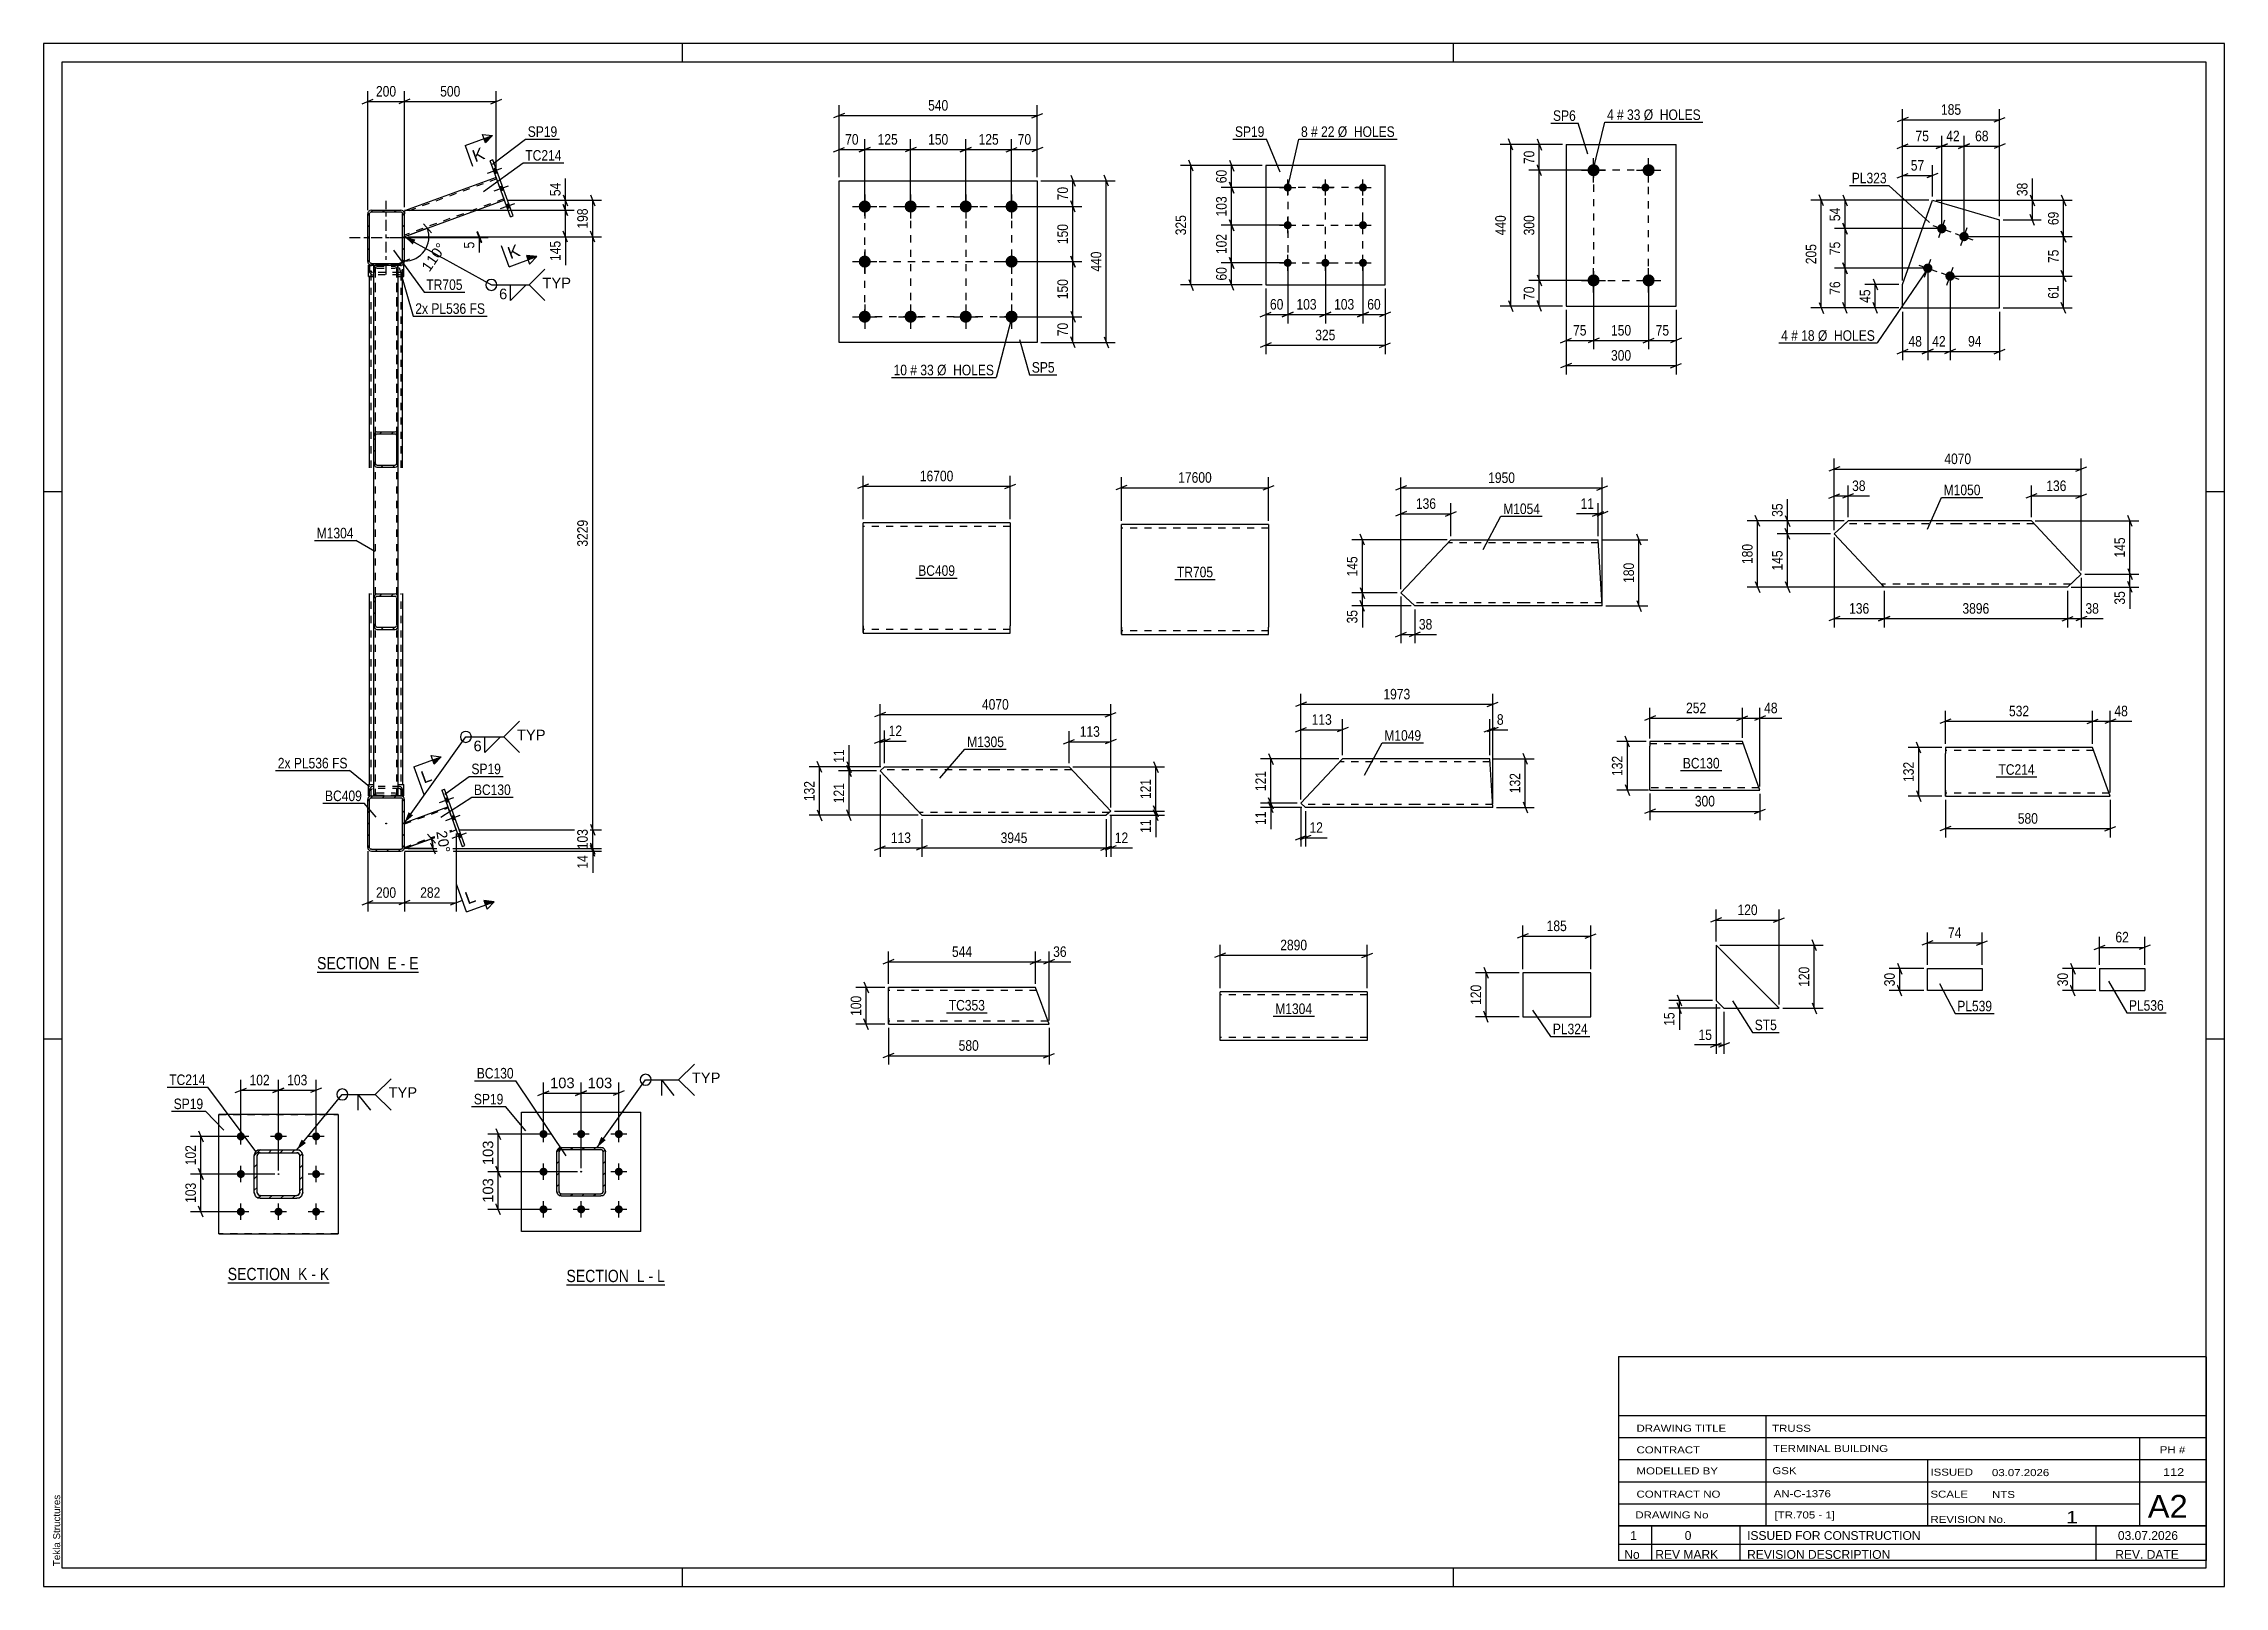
# Model space of a CAD drawing. Header units: millimetres. Extents: x 0 to 594, y 0 to 420.
import ezdxf

# ---------------------------------------------------------------- set-up
doc = ezdxf.new("R2010")
doc.units = ezdxf.units.MM
doc.linetypes.add('DXK_LINE_DOT2', pattern=[3.9198, 1.9599, -1.9599])
doc.linetypes.add('DXK_LINE_DOT3', pattern=[5.9187, 2.979, -0.9799, 0.9799, -0.9799])
doc.styles.add('Arial', font='ARIAL.TTF', dxfattribs={"height": 0.2})
doc.styles.add('Arial Narrow', font='ARIALN.TTF', dxfattribs={"height": 0.2})

# ---------------------------------------------------------------- blocks, each defined once
blk = doc.blocks.new('Unknown-761555563-1133')
at = {"color": 5, "linetype": 'Continuous'}
for p, q in [((594, 420), (0, 420)), ((0, 420), (0, 0)), ((174, 415), (174, 420)), ((384, 415), (384, 420)), ((594, 0), (594, 420)), ((589, 415), (5, 415)), ((5, 415), (5, 5)), ((589, 5), (589, 415)), ((5, 298), (0, 298)), ((594, 298), (589, 298)), ((5, 149), (0, 149)), ((594, 149), (589, 149)), ((0, 0), (594, 0)), ((5, 5), (589, 5)), ((174, 0), (174, 5)), ((384, 0), (384, 5))]:
    blk.add_line(p, q, dxfattribs=at)
at = {"color": 174, "linetype": 'Continuous', "style": 'Arial'}
blk.add_text('Tekla Structures', height=1.9102, rotation=90, dxfattribs=at).set_placement((4.5, 5.5))
blk = doc.blocks.new('Unknown-761555563-9642')
at = {"color": 7, "linetype": 'Continuous'}
for p, q in [((429, 16.5), (589, 16.5)), ((589, 16.5), (429, 16.5)), ((429, 16.5), (429, 11.5)), ((438, 16.5), (438, 11.5)), ((462, 16.5), (462, 11.5)), ((559, 16.5), (559, 11.5)), ((589, 16.5), (589, 11.5)), ((429, 11.5), (589, 11.5)), ((429, 11.5), (429, 7)), ((429, 11.5), (589, 11.5)), ((589, 7), (429, 7)), ((438, 11.5), (438, 7)), ((462, 11.5), (462, 7)), ((559, 11.5), (559, 7)), ((589, 11.5), (589, 7))]:
    blk.add_line(p, q, dxfattribs=at)
at = {"color": 7, "linetype": 'Continuous', "style": 'Arial Narrow'}
for s, height, width, p in [('1', 2.39, 1.196471, (432.16, 12.65)), ('0', 2.39, 1.196471, (447, 12.65)), ('ISSUED FOR CONSTRUCTION', 2.3861, 1.196471, (464, 12.65)), ('03.07.2026', 2.386, 1.196471, (565, 12.65)), ('No', 2.386, 1.2, (430.54, 7.5)), ('REV MARK', 2.386, 1.2, (439, 7.5)), ('REVISION DESCRIPTION', 2.3861, 1.2, (464, 7.5)), ('REV. DATE', 2.386, 1.2, (564.28, 7.5))]:
    blk.add_text(s, height=height, dxfattribs=dict(at, width=width)).set_placement(p)
blk = doc.blocks.new('Unknown-761555563-9643')
at = {"color": 7, "linetype": 'Continuous'}
for p, q in [((429, 62.55), (429, 16.5)), ((429, 62.55), (589, 62.55)), ((589, 62.5), (589, 16.5)), ((429, 46.5), (589, 46.5)), ((469.14, 46.5), (469.14, 16.5)), ((429, 40.5), (589, 40.5)), ((571, 16.6), (571, 40.5)), ((429, 34.5), (589, 34.5)), ((513.14, 34.5), (513.14, 16.5)), ((429, 28.5), (589, 28.5)), ((429, 22.5), (571, 22.5)), ((429, 16.5), (589, 16.5))]:
    blk.add_line(p, q, dxfattribs=at)
at = {"color": 7, "style": 'Arial Narrow'}
for s, height, width, p in [('DRAWING TITLE', 1.9089, 1.425378, (433.88, 42.1)), ('TRUSS', 1.909, 1.425378, (470.81, 42.09)), ('CONTRACT', 1.909, 1.425378, (433.88, 36.21)), ('TERMINAL BUILDING', 1.9089, 1.425378, (471.06, 36.57)), ('MODELLED BY', 1.9089, 1.425378, (433.88, 30.48)), ('GSK', 1.909, 1.425378, (470.88, 30.54)), ('ISSUED', 1.909, 1.425378, (513.94, 30.14)), ('03.07.2026', 1.909, 1.425378, (530.69, 30.02)), ('CONTRACT NO', 1.9089, 1.425378, (433.88, 24.16)), ('AN-C-1376', 1.909, 1.425378, (471.23, 24.28)), ('SCALE', 1.909, 1.425378, (513.94, 24.15)), ('A2', 6.204, 1.25, (573.14, 18.7)), ('DRAWING No', 1.909, 1.425378, (433.56, 18.5)), ('[TR.705 - 1]', 1.9089, 1.425378, (471.46, 18.49)), ('REVISION No.', 1.9089, 1.425378, (513.94, 17.27)), ('1', 3.34, 1.5, (550.91, 17.18))]:
    blk.add_text(s, height=height, dxfattribs=dict(at, width=width)).set_placement(p)
at = {"color": 7, "linetype": 'Continuous', "style": 'Arial Narrow', "width": 1.43}
for s, height, p in [('PH #', 1.909, (576.4, 36.25)), ('112', 2.1, (577.3, 30.05)), ('NTS', 1.909, (530.7, 24.05))]:
    blk.add_text(s, height=height, dxfattribs=at).set_placement(p)
blk = doc.blocks.new('Unknown-761555563-11 - 5345')
at = {"color": 6, "linetype": 'Continuous'}
blk.add_line((142.41, 82.09), (169.21, 82.09), dxfattribs=at)
at = {"color": 0, "linetype": 'Continuous'}
blk.add_wipeout([(160.52, 82.84), (160.52, 86.34), (142.41, 86.34), (142.41, 82.84)], dxfattribs=at)
blk.add_wipeout([(163.7, 82.84), (163.7, 86.34), (161.57, 86.34), (161.57, 82.84)], dxfattribs=at)
at = {"color": 7, "linetype": 'Continuous', "style": 'Arial Narrow'}
blk.add_text('SECTION ', height=3.34, dxfattribs=at).set_placement((142.41, 82.84))
at = {"color": 0, "linetype": 'Continuous'}
blk.add_wipeout([(166.03, 82.84), (166.03, 86.34), (164.75, 86.34), (164.75, 82.84)], dxfattribs=at)
at = {"color": 7, "linetype": 'Continuous', "style": 'Arial Narrow'}
blk.add_text('L', height=3.34, dxfattribs=at).set_placement((161.57, 82.84))
at = {"color": 0, "linetype": 'Continuous'}
blk.add_wipeout([(169.21, 82.84), (169.21, 86.34), (167.08, 86.34), (167.08, 82.84)], dxfattribs=at)
at = {"color": 7, "linetype": 'Continuous', "style": 'Arial Narrow'}
for s, p in [('-', (164.75, 82.84)), ('L', (167.08, 82.84))]:
    blk.add_text(s, height=3.34, dxfattribs=at).set_placement(p)
blk = doc.blocks.new('Unknown-761555563-15 - 3482')
at = {"color": 6, "linetype": 'Continuous'}
blk.add_line((74.48, 167.24), (102.13, 167.24), dxfattribs=at)
at = {"color": 0, "linetype": 'Continuous'}
blk.add_wipeout([(92.59, 167.99), (92.59, 171.49), (74.48, 171.49), (74.48, 167.99)], dxfattribs=at)
blk.add_wipeout([(96.2, 167.99), (96.2, 171.49), (93.64, 171.49), (93.64, 167.99)], dxfattribs=at)
at = {"color": 7, "linetype": 'Continuous', "style": 'Arial Narrow'}
blk.add_text('SECTION ', height=3.34, dxfattribs=at).set_placement((74.48, 167.99))
at = {"color": 0, "linetype": 'Continuous'}
blk.add_wipeout([(98.52, 167.99), (98.52, 171.49), (97.25, 171.49), (97.25, 167.99)], dxfattribs=at)
at = {"color": 7, "linetype": 'Continuous', "style": 'Arial Narrow'}
blk.add_text('E', height=3.34, dxfattribs=at).set_placement((93.64, 167.99))
at = {"color": 0, "linetype": 'Continuous'}
blk.add_wipeout([(102.13, 167.99), (102.13, 171.49), (99.57, 171.49), (99.57, 167.99)], dxfattribs=at)
at = {"color": 7, "linetype": 'Continuous', "style": 'Arial Narrow'}
for s, p in [('-', (97.25, 167.99)), ('E', (99.57, 167.99))]:
    blk.add_text(s, height=3.34, dxfattribs=at).set_placement(p)
blk = doc.blocks.new('Unknown-761555563-31 - 2564')
at = {"color": 6, "linetype": 'Continuous'}
blk.add_line((50.14, 82.62), (77.79, 82.62), dxfattribs=at)
at = {"color": 0, "linetype": 'Continuous'}
blk.add_wipeout([(68.25, 83.37), (68.25, 86.87), (50.14, 86.87), (50.14, 83.37)], dxfattribs=at)
blk.add_wipeout([(71.86, 83.37), (71.86, 86.87), (69.3, 86.87), (69.3, 83.37)], dxfattribs=at)
at = {"color": 7, "linetype": 'Continuous', "style": 'Arial Narrow'}
blk.add_text('SECTION ', height=3.34, dxfattribs=at).set_placement((50.14, 83.37))
at = {"color": 0, "linetype": 'Continuous'}
blk.add_wipeout([(74.18, 83.37), (74.18, 86.87), (72.91, 86.87), (72.91, 83.37)], dxfattribs=at)
at = {"color": 7, "linetype": 'Continuous', "style": 'Arial Narrow'}
blk.add_text('K', height=3.34, dxfattribs=at).set_placement((69.3, 83.37))
at = {"color": 0, "linetype": 'Continuous'}
blk.add_wipeout([(77.79, 83.37), (77.79, 86.87), (75.23, 86.87), (75.23, 83.37)], dxfattribs=at)
at = {"color": 7, "linetype": 'Continuous', "style": 'Arial Narrow'}
for s, p in [('-', (72.91, 83.37)), ('K', (75.23, 83.37))]:
    blk.add_text(s, height=3.34, dxfattribs=at).set_placement(p)
blk = doc.blocks.new('Part-761555563-2870 - 2854')
at = {"color": 2, "linetype": 'Continuous'}
for p, q in [((489.78, 288.46), (487.72, 286.53)), ((499.82, 273.66), (487.72, 286.53)), ((491.48, 290.06), (489.78, 288.46)), ((521.33, 290.06), (491.48, 290.06)), ((541.43, 290.06), (521.43, 290.06)), ((541.43, 290.06), (555.03, 275.59)), ((501.33, 272.06), (499.82, 273.66)), ((551.28, 272.06), (555.03, 275.59)), ((521.33, 272.06), (501.33, 272.06)), ((551.28, 272.06), (521.43, 272.06))]:
    blk.add_line(p, q, dxfattribs=at)
at = {"color": 7, "linetype": 'DXK_LINE_DOT2'}
for p, q in [((491.48, 290.06), (490.43, 289.07)), ((521.33, 289.26), (490.63, 289.26)), ((542.18, 289.26), (521.43, 289.26)), ((501.21, 272.18), (499.82, 273.66)), ((521.33, 272.86), (500.57, 272.86)), ((552.13, 272.86), (521.43, 272.86))]:
    blk.add_line(p, q, dxfattribs=at)
blk = doc.blocks.new('Part-761555563-2281 - 2277')
at = {"color": 2, "linetype": 'Continuous'}
for p, q in [((437.51, 229.97), (437.51, 228.77)), ((462.71, 229.97), (437.51, 229.97)), ((437.51, 217.97), (437.51, 228.77)), ((467.51, 216.77), (462.71, 229.97)), ((437.51, 216.86), (437.51, 217.97)), ((437.51, 216.77), (437.51, 216.86)), ((437.51, 216.77), (467.51, 216.77))]:
    blk.add_line(p, q, dxfattribs=at)
at = {"color": 7, "linetype": 'DXK_LINE_DOT2'}
for p, q in [((437.51, 229.97), (437.51, 229.87)), ((437.51, 229.87), (437.51, 229.61)), ((462.93, 229.37), (437.51, 229.37)), ((437.51, 217.12), (437.51, 217.97)), ((467.29, 217.37), (437.51, 217.37))]:
    blk.add_line(p, q, dxfattribs=at)
blk = doc.blocks.new('Part-761555563-5370 - 5345')
at = {"linetype": 'Continuous'}
h = blk.add_hatch(dxfattribs=at)
h.set_pattern_fill('', scale=0.7, style=0, pattern_type=0)
h.set_pattern_definition([(45, (141.0098, 119.4863), (-1.57154, 1.57154), [])])
h.paths.add_polyline_path([(151.81, 119.49), (141.01, 119.49), (140.55, 119.39), (140.16, 119.13), (139.9, 118.75), (139.81, 118.29), (139.81, 107.49), (139.9, 107.03), (140.16, 106.64), (140.55, 106.38), (141.01, 106.29), (151.81, 106.29), (152.27, 106.38), (152.66, 106.64), (152.92, 107.03), (153.01, 107.49), (153.01, 118.29), (152.92, 118.75), (152.66, 119.13), (152.27, 119.39)])
h.paths.add_polyline_path([(152.36, 118.52), (152.41, 118.29), (152.41, 107.49), (152.36, 107.26), (152.23, 107.06), (152.04, 106.93), (151.81, 106.89), (141.01, 106.89), (140.78, 106.93), (140.59, 107.06), (140.46, 107.26), (140.41, 107.49), (140.41, 118.29), (140.46, 118.52), (140.59, 118.71), (140.78, 118.84), (141.01, 118.89), (151.81, 118.89), (152.04, 118.84), (152.23, 118.71)])
blk.add_hatch(color=246, dxfattribs=at).paths.add_polyline_path([(146.41, 112.79, -1), (146.41, 112.99, -1)])
at = {"color": 7, "linetype": 'DXK_LINE_DOT2'}
for p, q in [((140.55, 119.39), (141.01, 119.49)), ((140.78, 118.84), (140.59, 118.71)), ((141.01, 118.89), (140.78, 118.84)), ((141.01, 119.49), (151.81, 119.49)), ((141.01, 118.89), (151.81, 118.89)), ((151.81, 119.49), (152.27, 119.39)), ((152.04, 118.84), (151.81, 118.89)), ((152.23, 118.71), (152.04, 118.84)), ((139.81, 118.29), (139.9, 118.75)), ((139.81, 107.49), (139.81, 118.29)), ((140.46, 118.52), (140.41, 118.29)), ((140.41, 107.49), (140.41, 118.29)), ((140.59, 118.71), (140.46, 118.52)), ((152.36, 118.52), (152.23, 118.71)), ((152.41, 118.29), (152.36, 118.52)), ((152.41, 107.49), (152.41, 118.29)), ((152.92, 118.75), (153.01, 118.29)), ((153.01, 107.49), (153.01, 118.29)), ((139.9, 107.03), (139.81, 107.49)), ((140.41, 107.49), (140.46, 107.26)), ((140.46, 107.26), (140.59, 107.06)), ((140.59, 107.06), (140.78, 106.93)), ((140.78, 106.93), (141.01, 106.89)), ((151.81, 106.89), (152.04, 106.93)), ((152.04, 106.93), (152.23, 107.06)), ((152.23, 107.06), (152.36, 107.26)), ((152.36, 107.26), (152.41, 107.49)), ((153.01, 107.49), (152.92, 107.03)), ((141.01, 106.29), (140.55, 106.38)), ((141.01, 106.89), (151.81, 106.89)), ((141.01, 106.29), (151.81, 106.29)), ((152.27, 106.38), (151.81, 106.29))]:
    blk.add_line(p, q, dxfattribs=at)
at = {"color": 2, "linetype": 'Continuous'}
for p, q in [((141.01, 119.49), (140.55, 119.39)), ((140.59, 118.71), (140.78, 118.84)), ((140.78, 118.84), (141.01, 118.89)), ((141.01, 119.49), (151.81, 119.49)), ((141.01, 118.89), (151.81, 118.89)), ((152.27, 119.39), (151.81, 119.49)), ((151.81, 118.89), (152.04, 118.84)), ((152.04, 118.84), (152.23, 118.71)), ((139.9, 118.75), (139.81, 118.29)), ((139.81, 107.49), (139.81, 118.29)), ((140.41, 118.29), (140.46, 118.52)), ((140.41, 107.49), (140.41, 118.29)), ((140.46, 118.52), (140.59, 118.71)), ((152.23, 118.71), (152.36, 118.52)), ((152.36, 118.52), (152.41, 118.29)), ((152.41, 107.49), (152.41, 118.29)), ((153.01, 118.29), (152.92, 118.75)), ((153.01, 107.49), (153.01, 118.29)), ((139.81, 107.49), (139.9, 107.03)), ((140.46, 107.26), (140.41, 107.49)), ((140.59, 107.06), (140.46, 107.26)), ((140.78, 106.93), (140.59, 107.06)), ((141.01, 106.89), (140.78, 106.93)), ((152.04, 106.93), (151.81, 106.89)), ((152.23, 107.06), (152.04, 106.93)), ((152.36, 107.26), (152.23, 107.06)), ((152.41, 107.49), (152.36, 107.26)), ((152.92, 107.03), (153.01, 107.49)), ((140.55, 106.38), (141.01, 106.29)), ((141.01, 106.89), (151.81, 106.89)), ((141.01, 106.29), (151.81, 106.29)), ((151.81, 106.29), (152.27, 106.38))]:
    blk.add_line(p, q, dxfattribs=at)
at = {"color": 7, "linetype": 'DXK_LINE_DOT3'}
blk.add_line((146.41, 112.89), (146.41, 112.89), dxfattribs=at)
at = {"color": 246, "linetype": 'DXK_LINE_DOT2'}
blk.add_line((146.41, 112.89), (146.41, 112.89), dxfattribs=at)
at = {"color": 246, "linetype": 'Continuous'}
blk.add_circle((146.41, 112.89), 0.1, dxfattribs=at)
at = {"color": 7, "linetype": 'DXK_LINE_DOT2'}
for centre, start, end in [((141.01, 118.29), 112.5, 157.5), ((151.81, 118.29), 22.5, 67.5), ((141.01, 107.49), 202.5, 247.5), ((151.81, 107.49), 292.5, 337.5)]:
    blk.add_arc(centre, 1.2, start, end, dxfattribs=at)
at = {"color": 2, "linetype": 'Continuous'}
for centre, start, end in [((141.01, 118.29), 112.5, 157.5), ((151.81, 118.29), 22.5, 67.5), ((141.01, 107.49), 202.5, 247.5), ((151.81, 107.49), 292.5, 337.5)]:
    blk.add_arc(centre, 1.2, start, end, dxfattribs=at)
blk = doc.blocks.new('Part-761555563-5374 - 5345')
at = {"color": 2, "linetype": 'Continuous'}
for p, q in [((130.16, 96.64), (130.16, 129.14)), ((130.16, 129.14), (162.66, 129.14)), ((162.66, 96.64), (162.66, 129.14)), ((162.66, 96.64), (130.16, 96.64))]:
    blk.add_line(p, q, dxfattribs=at)
blk = doc.blocks.new('Bolt-761555563-5447 - 5345')
at = {"linetype": 'Continuous'}
for points in [[(136.16, 122.04, -1), (136.16, 124.24, -1)], [(146.41, 122.04, -1), (146.41, 124.24, -1)], [(156.66, 122.04, -1), (156.66, 124.24, -1)], [(136.16, 111.79, -1), (136.16, 113.99, -1)], [(156.66, 111.79, -1), (156.66, 113.99, -1)], [(136.16, 101.54, -1), (136.16, 103.74, -1)], [(146.41, 101.54, -1), (146.41, 103.74, -1)], [(156.66, 101.54, -1), (156.66, 103.74, -1)]]:
    blk.add_hatch(color=1, dxfattribs=at).paths.add_polyline_path(points)
at = {"color": 1, "linetype": 'Continuous'}
for p, q in [((136.16, 120.94), (136.16, 125.34)), ((146.41, 120.94), (146.41, 125.34)), ((156.66, 120.94), (156.66, 125.34)), ((138.36, 123.14), (133.96, 123.14)), ((148.61, 123.14), (144.21, 123.14)), ((158.86, 123.14), (154.46, 123.14)), ((138.36, 112.89), (133.96, 112.89)), ((136.16, 110.69), (136.16, 115.09)), ((158.86, 112.89), (154.46, 112.89)), ((156.66, 110.69), (156.66, 115.09)), ((138.36, 102.64), (133.96, 102.64)), ((136.16, 100.44), (136.16, 104.84)), ((148.61, 102.64), (144.21, 102.64)), ((146.41, 100.44), (146.41, 104.84)), ((158.86, 102.64), (154.46, 102.64)), ((156.66, 100.44), (156.66, 104.84))]:
    blk.add_line(p, q, dxfattribs=at)
blk = doc.blocks.new('Part-761555563-3154 - 3138')
at = {"color": 2, "linetype": 'Continuous'}
for p, q in [((229.06, 223.11), (227.85, 221.98)), ((227.85, 221.98), (239.2, 209.91)), ((229.06, 223.11), (259.2, 223.11)), ((259.3, 223.11), (279.3, 223.11)), ((279.3, 223.11), (290.65, 211.04)), ((239.2, 209.91), (259.2, 209.91)), ((259.3, 209.91), (289.44, 209.91)), ((290.65, 211.04), (289.44, 209.91))]:
    blk.add_line(p, q, dxfattribs=at)
at = {"color": 7, "linetype": 'DXK_LINE_DOT2'}
for p, q in [((259.2, 222.31), (228.2, 222.31)), ((280.05, 222.31), (259.3, 222.31)), ((259.2, 210.71), (238.45, 210.71)), ((290.29, 210.71), (259.3, 210.71))]:
    blk.add_line(p, q, dxfattribs=at)
blk = doc.blocks.new('Part-761555563-3557 - 3482')
at = {"color": 2, "linetype": 'Continuous'}
for p, q in [((108.46, 216.73), (109.22, 217.01)), ((108.46, 216.73), (114.02, 201.46)), ((114.77, 201.74), (109.22, 217.01)), ((114.02, 201.46), (114.77, 201.74))]:
    blk.add_line(p, q, dxfattribs=at)
blk = doc.blocks.new('Bolt-761555563-3493 - 3482')
at = {"linetype": 'Continuous'}
for points in [[(110.43, 213.67), (110.05, 214.71), (109.3, 214.43), (109.68, 213.4)], [(110.43, 213.67), (110.05, 214.71), (109.3, 214.43), (109.68, 213.4)], [(110.43, 213.67), (110.05, 214.71), (109.3, 214.43), (109.68, 213.4)], [(112.18, 208.86), (111.81, 209.89), (111.05, 209.62), (111.43, 208.58)], [(112.18, 208.86), (111.81, 209.89), (111.05, 209.62), (111.43, 208.58)], [(113.94, 204.04), (113.56, 205.07), (112.81, 204.8), (113.18, 203.77)], [(113.94, 204.04), (113.56, 205.07), (112.81, 204.8), (113.18, 203.77)], [(113.94, 204.04), (113.56, 205.07), (112.81, 204.8), (113.18, 203.77)]]:
    blk.add_hatch(color=1, dxfattribs=at).paths.add_polyline_path(points)
at = {"color": 1, "linetype": 'Continuous'}
for p, q in [((111.6, 214.68), (107.7, 213.27)), ((111.6, 214.68), (107.7, 213.27)), ((111.6, 214.68), (107.7, 213.27)), ((110.05, 214.71), (109.3, 214.43)), ((110.05, 214.71), (109.3, 214.43)), ((110.05, 214.71), (109.3, 214.43)), ((113.36, 209.87), (109.46, 208.45)), ((113.36, 209.87), (109.46, 208.45)), ((110.43, 213.67), (109.68, 213.4)), ((110.43, 213.67), (109.68, 213.4)), ((110.43, 213.67), (109.68, 213.4)), ((111.81, 209.89), (111.05, 209.62)), ((111.81, 209.89), (111.05, 209.62)), ((112.18, 208.86), (111.43, 208.58)), ((112.18, 208.86), (111.43, 208.58)), ((115.11, 205.05), (111.21, 203.63)), ((115.11, 205.05), (111.21, 203.63)), ((115.11, 205.05), (111.21, 203.63)), ((113.56, 205.07), (112.81, 204.8)), ((113.56, 205.07), (112.81, 204.8)), ((113.56, 205.07), (112.81, 204.8)), ((113.94, 204.04), (113.18, 203.77)), ((113.94, 204.04), (113.18, 203.77)), ((113.94, 204.04), (113.18, 203.77))]:
    blk.add_line(p, q, dxfattribs=at)
blk = doc.blocks.new('Part-761555563-3485 - 3482')
at = {"linetype": 'Continuous'}
h = blk.add_hatch(dxfattribs=at)
h.set_pattern_fill('', scale=0.7, style=0, pattern_type=0)
h.set_pattern_definition([(45, (89.9759, 261.7017), (-1.57154, 1.57154), [])])
h.paths.add_polyline_path([(89.98, 269), (89.98, 261.7), (90.04, 261.25), (90.21, 260.88), (90.47, 260.62), (90.78, 260.53), (95.78, 260.53), (96.08, 260.62), (96.34, 260.88), (96.51, 261.25), (96.58, 261.7), (96.58, 269), (96.51, 269.45), (96.34, 269.83), (96.08, 270.08), (95.78, 270.17), (90.78, 270.17), (90.47, 270.08), (90.21, 269.83), (90.04, 269.45)])
h.paths.add_polyline_path([(90.49, 269.41), (90.62, 269.54), (90.78, 269.58), (95.78, 269.58), (95.93, 269.54), (96.06, 269.41), (96.15, 269.22), (96.18, 269), (96.18, 261.7), (96.15, 261.48), (96.06, 261.29), (95.93, 261.16), (95.78, 261.12), (90.78, 261.12), (90.62, 261.16), (90.49, 261.29), (90.41, 261.48), (90.38, 261.7), (90.38, 269), (90.41, 269.22)])
at = {"color": 2, "linetype": 'Continuous'}
for p, q in [((90.04, 269.45), (89.98, 269)), ((89.98, 261.7), (89.98, 269)), ((90.38, 269), (90.41, 269.22)), ((90.38, 261.7), (90.38, 269)), ((90.78, 270.17), (90.47, 270.08)), ((90.62, 269.54), (90.78, 269.58)), ((90.78, 270.17), (95.78, 270.17)), ((90.78, 269.58), (95.78, 269.58)), ((96.08, 270.08), (95.78, 270.17)), ((95.78, 269.58), (95.93, 269.54)), ((96.15, 269.22), (96.18, 269)), ((96.18, 261.7), (96.18, 269)), ((96.58, 269), (96.51, 269.45)), ((96.58, 261.7), (96.58, 269)), ((89.98, 215.18), (89.98, 261.7)), ((89.98, 261.7), (90.04, 261.25)), ((90.41, 261.48), (90.38, 261.7)), ((96.18, 261.7), (96.15, 261.48)), ((96.51, 261.25), (96.58, 261.7)), ((96.58, 215.18), (96.58, 261.7)), ((90.47, 260.62), (90.78, 260.53)), ((90.78, 261.12), (90.62, 261.16)), ((90.78, 261.12), (95.78, 261.12)), ((90.78, 260.53), (95.78, 260.53)), ((95.93, 261.16), (95.78, 261.12)), ((95.78, 260.53), (96.08, 260.62))]:
    blk.add_line(p, q, dxfattribs=at)
at = {"color": 7, "linetype": 'DXK_LINE_DOT2'}
for p, q in [((89.98, 261.7), (89.98, 269)), ((90.38, 215.18), (90.38, 269)), ((96.18, 215.18), (96.18, 269)), ((96.58, 261.7), (96.58, 269)), ((96.58, 215.18), (89.98, 215.18)), ((90.02, 215.18), (90.04, 215.28)), ((90.46, 215.18), (90.47, 215.2)), ((90.47, 215.92), (90.78, 216.01)), ((90.47, 215.2), (90.49, 215.25)), ((90.62, 215.38), (90.49, 215.25)), ((90.78, 215.42), (90.62, 215.38)), ((90.78, 216.01), (95.78, 216.01)), ((90.78, 215.42), (95.78, 215.42)), ((95.78, 216.01), (96.08, 215.92)), ((95.93, 215.38), (95.78, 215.42)), ((96.06, 215.25), (95.93, 215.38)), ((96.09, 215.18), (96.06, 215.25)), ((96.51, 215.28), (96.53, 215.18))]:
    blk.add_line(p, q, dxfattribs=at)
at = {"color": 2, "linetype": 'Continuous'}
for centre, radius, start, end in [((91.07, 269.2), 1.06, 124.46636, 166.70505), ((90.92, 269.1), 0.532, 124.46636, 166.70505), ((95.63, 269.1), 0.532, 13.29495, 55.53364), ((95.48, 269.2), 1.06, 13.29495, 55.53364), ((90.92, 261.6), 0.532, 193.29495, 235.53364), ((95.63, 261.6), 0.532, 304.46636, 346.70505), ((91.07, 261.5), 1.06, 193.29495, 235.53364), ((95.48, 261.5), 1.06, 304.46636, 346.70505)]:
    blk.add_arc(centre, radius, start, end, dxfattribs=at)
at = {"color": 7, "linetype": 'DXK_LINE_DOT2'}
for centre, start, end in [((91.07, 215.04), 124.46636, 166.70505), ((95.48, 215.04), 13.29495, 55.53364)]:
    blk.add_arc(centre, 1.06, start, end, dxfattribs=at)
blk = doc.blocks.new('Bolt-761555563-3494 - 3482')
at = {"linetype": 'Continuous'}
for points in [[(123.59, 385.03), (123.21, 386.06), (122.46, 385.79), (122.83, 384.76)], [(123.59, 385.03), (123.21, 386.06), (122.46, 385.79), (122.83, 384.76)], [(123.59, 385.03), (123.21, 386.06), (122.46, 385.79), (122.83, 384.76)], [(125.34, 380.21), (124.96, 381.25), (124.21, 380.97), (124.59, 379.94)], [(125.34, 380.21), (124.96, 381.25), (124.21, 380.97), (124.59, 379.94)], [(127.09, 375.4), (126.72, 376.43), (125.96, 376.16), (126.34, 375.12)], [(127.09, 375.4), (126.72, 376.43), (125.96, 376.16), (126.34, 375.12)], [(127.09, 375.4), (126.72, 376.43), (125.96, 376.16), (126.34, 375.12)]]:
    blk.add_hatch(color=1, dxfattribs=at).paths.add_polyline_path(points)
at = {"color": 1, "linetype": 'Continuous'}
for p, q in [((124.76, 386.04), (120.86, 384.62)), ((124.76, 386.04), (120.86, 384.62)), ((124.76, 386.04), (120.86, 384.62)), ((123.21, 386.06), (122.46, 385.79)), ((123.21, 386.06), (122.46, 385.79)), ((123.21, 386.06), (122.46, 385.79)), ((126.51, 381.23), (122.61, 379.81)), ((126.51, 381.23), (122.61, 379.81)), ((123.59, 385.03), (122.83, 384.76)), ((123.59, 385.03), (122.83, 384.76)), ((123.59, 385.03), (122.83, 384.76)), ((124.96, 381.25), (124.21, 380.97)), ((124.96, 381.25), (124.21, 380.97)), ((125.34, 380.21), (124.59, 379.94)), ((125.34, 380.21), (124.59, 379.94)), ((128.27, 376.41), (124.37, 374.99)), ((128.27, 376.41), (124.37, 374.99)), ((128.27, 376.41), (124.37, 374.99)), ((126.72, 376.43), (125.96, 376.16)), ((126.72, 376.43), (125.96, 376.16)), ((126.72, 376.43), (125.96, 376.16)), ((127.09, 375.4), (126.34, 375.12)), ((127.09, 375.4), (126.34, 375.12)), ((127.09, 375.4), (126.34, 375.12))]:
    blk.add_line(p, q, dxfattribs=at)
blk = doc.blocks.new('Part-761555563-3486 - 3482')
at = {"linetype": 'Continuous'}
h = blk.add_hatch(dxfattribs=at)
h.set_pattern_fill('', scale=0.7, style=0, pattern_type=0)
h.set_pattern_definition([(45, (89.976, 305.858), (-1.57154, 1.57154), [])])
h.paths.add_polyline_path([(89.98, 313.16), (89.98, 305.86), (90.04, 305.41), (90.21, 305.03), (90.47, 304.78), (90.78, 304.69), (95.78, 304.69), (96.08, 304.78), (96.34, 305.03), (96.51, 305.41), (96.58, 305.86), (96.58, 313.16), (96.51, 313.6), (96.34, 313.98), (96.08, 314.24), (95.78, 314.32), (90.78, 314.32), (90.47, 314.24), (90.21, 313.98), (90.04, 313.6)])
h.paths.add_polyline_path([(90.49, 313.57), (90.62, 313.7), (90.78, 313.74), (95.78, 313.74), (95.93, 313.7), (96.06, 313.57), (96.15, 313.38), (96.18, 313.16), (96.18, 305.86), (96.15, 305.63), (96.06, 305.45), (95.93, 305.32), (95.78, 305.27), (90.78, 305.27), (90.62, 305.32), (90.49, 305.45), (90.41, 305.63), (90.38, 305.86), (90.38, 313.16), (90.41, 313.38)])
at = {"color": 2, "linetype": 'Continuous'}
for p, q in [((89.98, 313.16), (89.98, 359.68)), ((96.58, 313.16), (96.58, 359.68)), ((90.04, 313.6), (89.98, 313.16)), ((89.98, 305.86), (89.98, 313.16)), ((90.38, 313.16), (90.41, 313.38)), ((90.38, 305.86), (90.38, 313.16)), ((90.78, 314.32), (90.47, 314.24)), ((90.62, 313.7), (90.78, 313.74)), ((90.78, 314.32), (95.78, 314.32)), ((90.78, 313.74), (95.78, 313.74)), ((96.08, 314.24), (95.78, 314.32)), ((95.78, 313.74), (95.93, 313.7)), ((96.15, 313.38), (96.18, 313.16)), ((96.18, 305.86), (96.18, 313.16)), ((96.58, 313.16), (96.51, 313.6)), ((96.58, 305.86), (96.58, 313.16)), ((89.98, 305.86), (90.04, 305.41)), ((90.41, 305.63), (90.38, 305.86)), ((90.47, 304.78), (90.78, 304.69)), ((90.78, 305.27), (90.62, 305.32)), ((90.78, 305.27), (95.78, 305.27)), ((90.78, 304.69), (95.78, 304.69)), ((95.93, 305.32), (95.78, 305.27)), ((95.78, 304.69), (96.08, 304.78)), ((96.18, 305.86), (96.15, 305.63)), ((96.51, 305.41), (96.58, 305.86))]:
    blk.add_line(p, q, dxfattribs=at)
at = {"color": 7, "linetype": 'DXK_LINE_DOT2'}
for p, q in [((96.58, 359.68), (89.98, 359.68)), ((90.04, 359.57), (90.02, 359.68)), ((90.38, 305.86), (90.38, 359.68)), ((90.46, 359.68), (90.49, 359.61)), ((90.78, 358.85), (90.47, 358.94)), ((90.49, 359.61), (90.62, 359.48)), ((90.62, 359.48), (90.78, 359.44)), ((90.78, 359.44), (95.78, 359.44)), ((90.78, 358.85), (95.78, 358.85)), ((95.78, 359.44), (95.93, 359.48)), ((96.08, 358.94), (95.78, 358.85)), ((95.93, 359.48), (96.06, 359.61)), ((96.06, 359.61), (96.09, 359.68)), ((96.18, 305.86), (96.18, 359.68)), ((96.53, 359.68), (96.51, 359.57)), ((89.98, 305.86), (89.98, 313.16)), ((96.58, 305.86), (96.58, 313.16))]:
    blk.add_line(p, q, dxfattribs=at)
for centre, start, end in [((91.07, 359.82), 193.29492, 235.53358), ((95.48, 359.82), 304.46642, 346.70508)]:
    blk.add_arc(centre, 1.06, start, end, dxfattribs=at)
at = {"color": 2, "linetype": 'Continuous'}
for centre, radius, start, end in [((91.07, 313.36), 1.06, 124.46642, 166.70508), ((90.92, 313.26), 0.532, 124.46642, 166.70508), ((95.63, 313.26), 0.532, 13.29492, 55.53358), ((95.48, 313.36), 1.06, 13.29492, 55.53358), ((91.07, 305.66), 1.06, 193.29492, 235.53358), ((90.92, 305.76), 0.532, 193.29492, 235.53358), ((95.63, 305.76), 0.532, 304.46642, 346.70508), ((95.48, 305.66), 1.06, 304.46642, 346.70508)]:
    blk.add_arc(centre, radius, start, end, dxfattribs=at)
blk = doc.blocks.new('Part-761555563-3515 - 3482')
at = {"linetype": 'Continuous'}
h = blk.add_hatch(dxfattribs=at)
h.set_pattern_fill('', scale=0.7, style=0, pattern_type=0)
h.set_pattern_definition([(45, (88.276, 360.6789), (-1.57154, 1.57154), [])])
h.paths.add_polyline_path([(88.28, 373.68), (88.28, 360.68), (88.35, 360.3), (88.57, 359.97), (88.89, 359.75), (89.28, 359.68), (97.28, 359.68), (97.66, 359.75), (97.98, 359.97), (98.2, 360.3), (98.28, 360.68), (98.28, 373.68), (98.2, 374.06), (97.98, 374.39), (97.66, 374.6), (97.28, 374.68), (89.28, 374.68), (88.89, 374.6), (88.57, 374.39), (88.35, 374.06)])
h.paths.add_polyline_path([(88.92, 374.03), (89.08, 374.14), (89.28, 374.18), (97.28, 374.18), (97.47, 374.14), (97.63, 374.03), (97.74, 373.87), (97.78, 373.68), (97.78, 360.68), (97.74, 360.49), (97.63, 360.33), (97.47, 360.22), (97.28, 360.18), (89.28, 360.18), (89.08, 360.22), (88.92, 360.33), (88.81, 360.49), (88.78, 360.68), (88.78, 373.68), (88.81, 373.87)])
at = {"color": 2, "linetype": 'Continuous'}
for p, q in [((89.28, 374.68), (88.89, 374.6)), ((89.28, 374.68), (97.28, 374.68)), ((97.66, 374.6), (97.28, 374.68)), ((88.35, 374.06), (88.28, 373.68)), ((88.28, 360.68), (88.28, 373.68)), ((88.78, 373.68), (88.81, 373.87)), ((88.78, 360.68), (88.78, 373.68)), ((89.08, 374.14), (89.28, 374.18)), ((89.28, 374.18), (97.28, 374.18)), ((97.28, 374.18), (97.47, 374.14)), ((97.74, 373.87), (97.78, 373.68)), ((97.78, 360.68), (97.78, 373.68)), ((98.28, 373.68), (98.2, 374.06)), ((98.28, 360.68), (98.28, 373.68)), ((88.28, 360.68), (88.35, 360.3)), ((88.81, 360.49), (88.78, 360.68)), ((88.89, 359.75), (89.28, 359.68)), ((89.28, 360.18), (89.08, 360.22)), ((89.28, 360.18), (97.28, 360.18)), ((89.28, 359.68), (97.28, 359.68)), ((97.47, 360.22), (97.28, 360.18)), ((97.28, 359.68), (97.66, 359.75)), ((97.78, 360.68), (97.74, 360.49)), ((98.2, 360.3), (98.28, 360.68))]:
    blk.add_line(p, q, dxfattribs=at)
at = {"color": 7, "linetype": 'DXK_LINE_DOT3'}
for p, q in [((93.28, 357.18), (93.28, 377.18)), ((83.28, 367.18), (103.28, 367.18))]:
    blk.add_line(p, q, dxfattribs=at)
at = {"color": 2, "linetype": 'Continuous'}
for centre, radius, start, end in [((89.28, 373.68), 1, 112.5, 157.5), ((97.28, 373.68), 1, 22.5, 67.5), ((89.28, 373.68), 0.5, 112.5, 157.5), ((97.28, 373.68), 0.5, 22.5, 67.5), ((89.28, 360.68), 1, 202.5, 247.5), ((89.28, 360.68), 0.5, 202.5, 247.5), ((97.28, 360.68), 0.5, 292.5, 337.5), ((97.28, 360.68), 1, 292.5, 337.5)]:
    blk.add_arc(centre, radius, start, end, dxfattribs=at)
blk = doc.blocks.new('Part-761555563-3552 - 3482')
at = {"linetype": 'Continuous'}
h = blk.add_hatch(dxfattribs=at)
h.set_pattern_fill('', scale=0.7, style=0, pattern_type=0)
h.set_pattern_definition([(45, (88.2759, 201.179), (-1.57154, 1.57154), [])])
h.paths.add_polyline_path([(88.28, 214.18), (88.28, 201.18), (88.35, 200.8), (88.57, 200.47), (88.89, 200.26), (89.28, 200.18), (97.28, 200.18), (97.66, 200.26), (97.98, 200.47), (98.2, 200.8), (98.28, 201.18), (98.28, 214.18), (98.2, 214.56), (97.98, 214.89), (97.66, 215.1), (97.28, 215.18), (89.28, 215.18), (88.89, 215.1), (88.57, 214.89), (88.35, 214.56)])
h.paths.add_polyline_path([(88.92, 214.53), (89.08, 214.64), (89.28, 214.68), (97.28, 214.68), (97.47, 214.64), (97.63, 214.53), (97.74, 214.37), (97.78, 214.18), (97.78, 201.18), (97.74, 200.99), (97.63, 200.83), (97.47, 200.72), (97.28, 200.68), (89.28, 200.68), (89.08, 200.72), (88.92, 200.83), (88.81, 200.99), (88.78, 201.18), (88.78, 214.18), (88.81, 214.37)])
blk.add_hatch(color=246, dxfattribs=at).paths.add_polyline_path([(93.28, 207.58, -1), (93.28, 207.78, -1)])
at = {"color": 2, "linetype": 'Continuous'}
for p, q in [((88.35, 214.56), (88.28, 214.18)), ((88.28, 201.18), (88.28, 214.18)), ((88.78, 214.18), (88.81, 214.37)), ((88.78, 201.18), (88.78, 214.18)), ((89.28, 215.18), (88.89, 215.1)), ((89.08, 214.64), (89.28, 214.68)), ((89.28, 215.18), (97.28, 215.18)), ((89.28, 214.68), (97.28, 214.68)), ((97.66, 215.1), (97.28, 215.18)), ((97.28, 214.68), (97.47, 214.64)), ((97.74, 214.37), (97.78, 214.18)), ((97.78, 201.18), (97.78, 214.18)), ((98.28, 214.18), (98.2, 214.56)), ((98.28, 201.18), (98.28, 214.18)), ((88.28, 201.18), (88.35, 200.8)), ((88.81, 200.99), (88.78, 201.18)), ((88.89, 200.26), (89.28, 200.18)), ((89.28, 200.68), (89.08, 200.72)), ((89.28, 200.68), (97.28, 200.68)), ((89.28, 200.18), (97.28, 200.18)), ((97.47, 200.72), (97.28, 200.68)), ((97.28, 200.18), (97.66, 200.26)), ((97.78, 201.18), (97.74, 200.99)), ((98.2, 200.8), (98.28, 201.18))]:
    blk.add_line(p, q, dxfattribs=at)
at = {"color": 246, "linetype": 'DXK_LINE_DOT2'}
blk.add_line((93.28, 207.68), (93.28, 207.68), dxfattribs=at)
at = {"color": 246, "linetype": 'Continuous'}
blk.add_circle((93.28, 207.68), 0.1, dxfattribs=at)
at = {"color": 2, "linetype": 'Continuous'}
for centre, radius, start, end in [((89.28, 214.18), 1, 112.5, 157.5), ((89.28, 214.18), 0.5, 112.5, 157.5), ((97.28, 214.18), 0.5, 22.5, 67.5), ((97.28, 214.18), 1, 22.5, 67.5), ((89.28, 201.18), 1, 202.5, 247.5), ((89.28, 201.18), 0.5, 202.5, 247.5), ((97.28, 201.18), 0.5, 292.5, 337.5), ((97.28, 201.18), 1, 292.5, 337.5)]:
    blk.add_arc(centre, radius, start, end, dxfattribs=at)
blk = doc.blocks.new('Part-761555563-3562 - 3482')
at = {"color": 2, "linetype": 'Continuous'}
for p, q in [((122.37, 388.36), (121.62, 388.09)), ((127.18, 372.82), (121.62, 388.09)), ((127.93, 373.09), (122.37, 388.36)), ((127.18, 372.82), (127.93, 373.09))]:
    blk.add_line(p, q, dxfattribs=at)
blk = doc.blocks.new('Part-761555563-3567 - 3482')
at = {"color": 2, "linetype": 'Continuous'}
for p, q in [((123.27, 383.56), (98.28, 374.46)), ((125.53, 377.36), (98.28, 367.44)), ((98.28, 374.46), (98.28, 373.68))]:
    blk.add_line(p, q, dxfattribs=at)
at = {"color": 7, "linetype": 'DXK_LINE_DOT2'}
for p, q in [((123.41, 383.18), (98.28, 374.03)), ((125.53, 377.36), (123.27, 383.56)), ((125.39, 377.73), (98.28, 367.86)), ((98.28, 374.46), (98.28, 374.21)), ((98.28, 367.44), (98.28, 373.68))]:
    blk.add_line(p, q, dxfattribs=at)
blk = doc.blocks.new('Part-761555563-3578 - 3482')
at = {"color": 2, "linetype": 'Continuous'}
for p, q in [((88.78, 218.26), (88.78, 270.32)), ((97.78, 270.32), (97.78, 218.26))]:
    blk.add_line(p, q, dxfattribs=at)
at = {"color": 7, "linetype": 'DXK_LINE_DOT2'}
for p, q in [((89.18, 215.18), (89.18, 270.32)), ((97.38, 215.18), (97.38, 270.32)), ((88.78, 215.18), (88.78, 218.26)), ((88.84, 217.04), (88.78, 216.59)), ((88.78, 215.18), (97.78, 215.18)), ((89.18, 216.59), (89.21, 216.81)), ((89.58, 217.76), (89.27, 217.67)), ((89.42, 217.13), (89.58, 217.17)), ((96.98, 217.76), (89.58, 217.76)), ((96.98, 217.17), (89.58, 217.17)), ((97.28, 217.67), (96.98, 217.76)), ((96.98, 217.17), (97.13, 217.13)), ((97.35, 216.81), (97.38, 216.59)), ((97.78, 216.59), (97.71, 217.04)), ((97.78, 215.18), (97.78, 218.26))]:
    blk.add_line(p, q, dxfattribs=at)
for centre, radius, start, end in [((89.87, 216.79), 1.06, 124.46633, 166.70504), ((89.72, 216.69), 0.532, 124.46633, 166.70504), ((96.83, 216.69), 0.532, 13.29496, 55.53367), ((96.68, 216.79), 1.06, 13.29496, 55.53367)]:
    blk.add_arc(centre, radius, start, end, dxfattribs=at)
blk = doc.blocks.new('Part-761555563-3583 - 3482')
at = {"color": 2, "linetype": 'Continuous'}
for p, q in [((98.28, 207.89), (110.11, 212.2)), ((98.28, 200.87), (112.37, 206)), ((98.28, 200.92), (98.28, 201.18)), ((98.28, 200.92), (98.28, 200.87))]:
    blk.add_line(p, q, dxfattribs=at)
at = {"color": 7, "linetype": 'DXK_LINE_DOT2'}
for p, q in [((98.28, 207.57), (110.22, 211.92)), ((112.37, 206), (110.11, 212.2)), ((98.28, 207.84), (98.28, 207.89)), ((98.28, 201.18), (98.28, 207.89)), ((98.28, 201.19), (112.27, 206.28))]:
    blk.add_line(p, q, dxfattribs=at)
blk = doc.blocks.new('Part-761555563-3589 - 3482')
at = {"color": 7, "linetype": 'DXK_LINE_DOT2'}
for p, q in [((96.58, 359.68), (89.98, 359.68)), ((89.98, 305.86), (89.98, 359.68)), ((90.38, 215.18), (90.38, 359.68)), ((96.18, 215.18), (96.18, 359.68)), ((96.58, 305.86), (96.58, 359.68)), ((89.98, 215.18), (89.98, 269)), ((96.58, 215.18), (96.58, 269)), ((96.58, 215.18), (89.98, 215.18))]:
    blk.add_line(p, q, dxfattribs=at)
at = {"color": 2, "linetype": 'Continuous'}
for p, q in [((89.98, 269), (89.98, 305.86)), ((96.58, 269), (96.58, 305.86))]:
    blk.add_line(p, q, dxfattribs=at)
blk = doc.blocks.new('Part-761555563-3591 - 3482')
at = {"color": 7, "linetype": 'DXK_LINE_DOT2'}
for p, q in [((97.78, 359.68), (88.78, 359.68)), ((88.78, 359.68), (88.78, 356.6)), ((88.78, 358.27), (88.84, 357.82)), ((89.18, 304.54), (89.18, 359.68)), ((89.21, 358.05), (89.18, 358.27)), ((89.27, 357.19), (89.58, 357.1)), ((89.58, 357.69), (89.42, 357.73)), ((96.98, 357.69), (89.58, 357.69)), ((96.98, 357.1), (89.58, 357.1)), ((97.13, 357.73), (96.98, 357.69)), ((96.98, 357.1), (97.28, 357.19)), ((97.38, 358.27), (97.35, 358.05)), ((97.38, 304.54), (97.38, 359.68)), ((97.71, 357.82), (97.78, 358.27)), ((97.78, 356.6), (97.78, 359.68))]:
    blk.add_line(p, q, dxfattribs=at)
at = {"color": 2, "linetype": 'Continuous'}
for p, q in [((88.78, 304.54), (88.78, 356.6)), ((97.78, 304.54), (97.78, 356.6))]:
    blk.add_line(p, q, dxfattribs=at)
at = {"color": 7, "linetype": 'DXK_LINE_DOT2'}
for centre, radius, start, end in [((89.87, 358.07), 1.06, 193.29496, 235.53366), ((89.72, 358.17), 0.532, 193.29496, 235.53366), ((96.83, 358.17), 0.532, 304.46634, 346.70504), ((96.68, 358.07), 1.06, 304.46634, 346.70504)]:
    blk.add_arc(centre, radius, start, end, dxfattribs=at)
blk = doc.blocks.new('Part-761555563-3601 - 3482')
at = {"color": 2, "linetype": 'Continuous'}
for p, q in [((88.48, 359.68), (88.48, 359.68)), ((88.48, 359.68), (89.28, 359.68)), ((88.48, 356.6), (88.48, 359.68)), ((89.98, 356.6), (88.48, 356.6))]:
    blk.add_line(p, q, dxfattribs=at)
at = {"color": 7, "linetype": 'DXK_LINE_DOT2'}
for p, q in [((89.98, 359.68), (88.48, 359.68)), ((88.48, 359.68), (88.48, 359.68)), ((88.48, 356.6), (89.98, 356.6)), ((89.28, 359.68), (89.98, 359.68)), ((89.98, 359.68), (89.98, 359.68)), ((89.98, 359.68), (89.98, 356.6))]:
    blk.add_line(p, q, dxfattribs=at)
blk = doc.blocks.new('Part-761555563-3614 - 3482')
at = {"color": 2, "linetype": 'Continuous'}
for p, q in [((96.58, 218.26), (98.08, 218.26)), ((98.08, 215.18), (97.28, 215.18)), ((98.08, 215.18), (98.08, 218.26)), ((98.08, 215.18), (98.08, 215.18))]:
    blk.add_line(p, q, dxfattribs=at)
at = {"color": 7, "linetype": 'DXK_LINE_DOT2'}
for p, q in [((96.58, 215.18), (96.58, 218.26)), ((96.58, 218.26), (98.08, 218.26)), ((97.28, 215.18), (96.58, 215.18)), ((96.58, 215.18), (96.58, 215.18)), ((96.58, 215.18), (98.08, 215.18)), ((98.08, 215.18), (98.08, 215.18))]:
    blk.add_line(p, q, dxfattribs=at)
blk = doc.blocks.new('Part-761555563-3615 - 3482')
at = {"color": 2, "linetype": 'Continuous'}
for p, q in [((88.48, 215.18), (88.48, 218.26)), ((88.48, 218.26), (89.98, 218.26)), ((88.48, 215.18), (88.48, 215.18)), ((88.48, 215.18), (89.28, 215.18))]:
    blk.add_line(p, q, dxfattribs=at)
at = {"color": 7, "linetype": 'DXK_LINE_DOT2'}
for p, q in [((88.48, 218.26), (89.98, 218.26)), ((88.48, 215.18), (89.98, 215.18)), ((88.48, 215.18), (88.48, 215.18)), ((89.28, 215.18), (89.98, 215.18)), ((89.98, 215.18), (89.98, 218.26)), ((89.98, 215.18), (89.98, 215.18))]:
    blk.add_line(p, q, dxfattribs=at)
blk = doc.blocks.new('Part-761555563-3616 - 3482')
at = {"color": 7, "linetype": 'DXK_LINE_DOT2'}
for p, q in [((98.08, 359.68), (96.58, 359.68)), ((96.58, 359.68), (96.58, 359.68)), ((97.28, 359.68), (96.58, 359.68)), ((96.58, 356.6), (96.58, 359.68)), ((96.58, 356.6), (98.08, 356.6)), ((98.08, 359.68), (98.08, 359.68))]:
    blk.add_line(p, q, dxfattribs=at)
at = {"color": 2, "linetype": 'Continuous'}
for p, q in [((96.58, 356.6), (98.08, 356.6)), ((98.08, 359.68), (97.28, 359.68)), ((98.08, 359.68), (98.08, 359.68)), ((98.08, 356.6), (98.08, 359.68))]:
    blk.add_line(p, q, dxfattribs=at)
blk = doc.blocks.new('Part-761555563-1428 - 1414')
at = {"color": 2, "linetype": 'Continuous'}
for p, q in [((518.02, 228.34), (518.02, 226.74)), ((538.02, 228.34), (518.02, 228.34)), ((518.02, 216.74), (518.02, 226.74)), ((558.12, 228.34), (538.12, 228.34)), ((562.93, 215.14), (558.12, 228.34)), ((518.02, 215.14), (518.02, 216.74)), ((518.02, 215.14), (538.02, 215.14)), ((538.12, 215.14), (562.93, 215.14))]:
    blk.add_line(p, q, dxfattribs=at)
at = {"color": 7, "linetype": 'DXK_LINE_DOT2'}
for p, q in [((518.02, 228.34), (518.02, 227.87)), ((538.02, 227.54), (518.02, 227.54)), ((558.41, 227.54), (538.12, 227.54)), ((518.02, 216.74), (518.02, 215.26)), ((538.02, 215.94), (518.02, 215.94)), ((562.64, 215.94), (538.12, 215.94))]:
    blk.add_line(p, q, dxfattribs=at)
blk = doc.blocks.new('Part-761555563-3348 - 3332')
at = {"color": 2, "linetype": 'Continuous'}
for p, q in [((342.47, 213.2), (353.82, 225.27)), ((373.82, 225.27), (353.82, 225.27)), ((393.92, 225.27), (373.92, 225.27)), ((394.63, 213.67), (393.92, 225.27)), ((343.67, 212.07), (342.47, 213.2)), ((373.82, 212.07), (343.67, 212.07)), ((394.73, 212.07), (373.92, 212.07)), ((394.73, 212.07), (394.63, 213.67))]:
    blk.add_line(p, q, dxfattribs=at)
at = {"color": 7, "linetype": 'DXK_LINE_DOT2'}
for p, q in [((373.82, 224.47), (353.07, 224.47)), ((393.97, 224.47), (373.92, 224.47)), ((373.82, 212.87), (342.82, 212.87)), ((394.68, 212.87), (373.92, 212.87)), ((394.68, 212.93), (394.65, 213.37)), ((394.68, 212.87), (394.68, 212.93))]:
    blk.add_line(p, q, dxfattribs=at)
blk = doc.blocks.new('Part-761555563-3121 - 3107')
at = {"color": 2, "linetype": 'Continuous'}
for p, q in [((340.45, 161.82), (320.45, 161.82)), ((320.45, 150.22), (320.45, 161.82)), ((360.55, 161.82), (340.55, 161.82)), ((360.55, 161.82), (360.55, 161.7)), ((360.55, 161.7), (360.55, 148.62)), ((320.45, 148.62), (320.45, 150.22)), ((340.45, 148.62), (320.45, 148.62)), ((360.55, 148.62), (340.55, 148.62))]:
    blk.add_line(p, q, dxfattribs=at)
at = {"color": 7, "linetype": 'DXK_LINE_DOT2'}
for p, q in [((340.45, 161.02), (320.45, 161.02)), ((360.55, 161.02), (340.55, 161.02)), ((320.45, 148.74), (320.45, 150.22)), ((320.45, 149.42), (320.45, 149.48)), ((340.45, 149.42), (320.45, 149.42)), ((360.55, 149.42), (340.55, 149.42)), ((360.55, 149.42), (360.55, 149.48))]:
    blk.add_line(p, q, dxfattribs=at)
blk = doc.blocks.new('Part-761555563-2723 - 2707')
at = {"color": 2, "linetype": 'Continuous'}
for p, q in [((369.72, 270.46), (383.33, 284.93)), ((383.33, 284.93), (403.33, 284.93)), ((403.43, 284.93), (423.43, 284.93)), ((424.44, 268.53), (423.43, 284.93)), ((373.48, 266.93), (369.72, 270.46)), ((424.54, 266.93), (424.44, 268.53)), ((403.33, 266.93), (373.48, 266.93)), ((424.54, 266.93), (403.43, 266.93))]:
    blk.add_line(p, q, dxfattribs=at)
at = {"color": 7, "linetype": 'DXK_LINE_DOT2'}
for p, q in [((403.33, 284.13), (382.58, 284.13)), ((423.48, 284.13), (403.43, 284.13)), ((403.33, 267.73), (372.63, 267.73)), ((424.49, 267.73), (403.43, 267.73)), ((424.48, 267.79), (424.46, 268.22)), ((424.49, 267.73), (424.48, 267.79))]:
    blk.add_line(p, q, dxfattribs=at)
blk = doc.blocks.new('Part-761555563-2657 - 2564')
at = {"color": 2, "linetype": 'Continuous'}
for p, q in [((47.72, 96), (47.72, 128.5)), ((80.22, 128.5), (47.72, 128.5)), ((80.22, 128.5), (80.22, 96)), ((47.72, 96), (80.22, 96))]:
    blk.add_line(p, q, dxfattribs=at)
at = {"color": 7, "linetype": 'DXK_LINE_DOT2'}
for p, q in [((47.72, 128.5), (80.22, 128.5)), ((80.22, 96), (47.72, 96))]:
    blk.add_line(p, q, dxfattribs=at)
blk = doc.blocks.new('Bolt-761555563-2578 - 2564')
at = {"linetype": 'Continuous'}
for points in [[(53.72, 121.4, -1), (53.72, 123.6, -1)], [(63.97, 121.4, -1), (63.97, 123.6, -1)], [(74.22, 121.4, -1), (74.22, 123.6, -1)], [(53.72, 111.15, -1), (53.72, 113.35, -1)], [(74.22, 111.15, -1), (74.22, 113.35, -1)], [(53.72, 100.9, -1), (53.72, 103.1, -1)], [(63.97, 100.9, -1), (63.97, 103.1, -1)], [(74.22, 100.9, -1), (74.22, 103.1, -1)]]:
    blk.add_hatch(color=1, dxfattribs=at).paths.add_polyline_path(points)
at = {"color": 1, "linetype": 'Continuous'}
for p, q in [((55.92, 122.5), (51.52, 122.5)), ((53.72, 120.3), (53.72, 124.7)), ((66.17, 122.5), (61.77, 122.5)), ((63.97, 120.3), (63.97, 124.7)), ((76.42, 122.5), (72.02, 122.5)), ((74.22, 120.3), (74.22, 124.7)), ((53.72, 110.05), (53.72, 114.45)), ((74.22, 110.05), (74.22, 114.45)), ((55.92, 112.25), (51.52, 112.25)), ((76.42, 112.25), (72.02, 112.25)), ((55.92, 102), (51.52, 102)), ((53.72, 99.8), (53.72, 104.2)), ((66.17, 102), (61.77, 102)), ((63.97, 99.8), (63.97, 104.2)), ((76.42, 102), (72.02, 102)), ((74.22, 99.8), (74.22, 104.2))]:
    blk.add_line(p, q, dxfattribs=at)
blk = doc.blocks.new('Part-761555563-2663 - 2564')
at = {"linetype": 'Continuous'}
h = blk.add_hatch(dxfattribs=at)
h.set_pattern_fill('', scale=0.7, style=0, pattern_type=0)
h.set_pattern_definition([(45, (58.9656, 118.853), (-1.57154, 1.57154), [])])
h.paths.add_polyline_path([(68.97, 118.85), (58.97, 118.85), (58.35, 118.73), (57.83, 118.38), (57.49, 117.87), (57.37, 117.25), (57.37, 107.25), (57.49, 106.64), (57.83, 106.12), (58.35, 105.77), (58.97, 105.65), (68.97, 105.65), (69.58, 105.77), (70.1, 106.12), (70.44, 106.64), (70.57, 107.25), (70.57, 117.25), (70.44, 117.87), (70.1, 118.38), (69.58, 118.73)])
h.paths.add_polyline_path([(69.7, 117.56), (69.77, 117.25), (69.77, 107.25), (69.7, 106.95), (69.53, 106.69), (69.27, 106.51), (68.97, 106.45), (58.97, 106.45), (58.66, 106.51), (58.4, 106.69), (58.23, 106.95), (58.17, 107.25), (58.17, 117.25), (58.23, 117.56), (58.4, 117.82), (58.66, 117.99), (58.97, 118.05), (68.97, 118.05), (69.27, 117.99), (69.53, 117.82)])
blk.add_hatch(color=246, dxfattribs=at).paths.add_polyline_path([(63.97, 112.15, -1), (63.97, 112.35, -1)])
at = {"color": 7, "linetype": 'DXK_LINE_DOT2'}
for p, q in [((58.35, 118.73), (58.97, 118.85)), ((58.97, 118.85), (68.97, 118.85)), ((68.97, 118.85), (69.58, 118.73)), ((57.37, 117.25), (57.49, 117.87)), ((57.37, 107.25), (57.37, 117.25)), ((58.23, 117.56), (58.17, 117.25)), ((58.17, 107.25), (58.17, 117.25)), ((58.97, 118.05), (58.66, 117.99)), ((58.97, 118.05), (68.97, 118.05)), ((69.27, 117.99), (68.97, 118.05)), ((69.77, 117.25), (69.7, 117.56)), ((69.77, 107.25), (69.77, 117.25)), ((70.44, 117.87), (70.57, 117.25)), ((70.57, 107.25), (70.57, 117.25)), ((57.49, 106.64), (57.37, 107.25)), ((58.17, 107.25), (58.23, 106.95)), ((69.7, 106.95), (69.77, 107.25)), ((70.57, 107.25), (70.44, 106.64)), ((58.97, 105.65), (58.35, 105.77)), ((58.66, 106.51), (58.97, 106.45)), ((58.97, 106.45), (68.97, 106.45)), ((58.97, 105.65), (68.97, 105.65)), ((68.97, 106.45), (69.27, 106.51)), ((69.58, 105.77), (68.97, 105.65))]:
    blk.add_line(p, q, dxfattribs=at)
at = {"color": 2, "linetype": 'Continuous'}
for p, q in [((58.97, 118.85), (58.35, 118.73)), ((58.97, 118.85), (68.97, 118.85)), ((69.58, 118.73), (68.97, 118.85)), ((57.49, 117.87), (57.37, 117.25)), ((57.37, 107.25), (57.37, 117.25)), ((58.17, 117.25), (58.23, 117.56)), ((58.17, 107.25), (58.17, 117.25)), ((58.66, 117.99), (58.97, 118.05)), ((58.97, 118.05), (68.97, 118.05)), ((68.97, 118.05), (69.27, 117.99)), ((69.7, 117.56), (69.77, 117.25)), ((69.77, 107.25), (69.77, 117.25)), ((70.57, 117.25), (70.44, 117.87)), ((70.57, 107.25), (70.57, 117.25)), ((57.37, 107.25), (57.49, 106.64)), ((58.23, 106.95), (58.17, 107.25)), ((69.77, 107.25), (69.7, 106.95)), ((70.44, 106.64), (70.57, 107.25)), ((58.35, 105.77), (58.97, 105.65)), ((58.97, 106.45), (58.66, 106.51)), ((58.97, 106.45), (68.97, 106.45)), ((58.97, 105.65), (68.97, 105.65)), ((69.27, 106.51), (68.97, 106.45)), ((68.97, 105.65), (69.58, 105.77))]:
    blk.add_line(p, q, dxfattribs=at)
at = {"color": 246, "linetype": 'DXK_LINE_DOT2'}
blk.add_line((63.97, 112.25), (63.97, 112.25), dxfattribs=at)
at = {"color": 246, "linetype": 'Continuous'}
blk.add_circle((63.97, 112.25), 0.1, dxfattribs=at)
at = {"color": 7, "linetype": 'DXK_LINE_DOT2'}
for centre, radius, start, end in [((58.97, 117.25), 1.6, 112.5, 157.5), ((58.97, 117.25), 0.8, 112.5, 157.5), ((68.97, 117.25), 0.8, 22.5, 67.5), ((68.97, 117.25), 1.6, 22.5, 67.5), ((58.97, 107.25), 0.8, 202.5, 247.5), ((68.97, 107.25), 0.8, 292.5, 337.5), ((58.97, 107.25), 1.6, 202.5, 247.5), ((68.97, 107.25), 1.6, 292.5, 337.5)]:
    blk.add_arc(centre, radius, start, end, dxfattribs=at)
at = {"color": 2, "linetype": 'Continuous'}
for centre, radius, start, end in [((58.97, 117.25), 1.6, 112.5, 157.5), ((58.97, 117.25), 0.8, 112.5, 157.5), ((68.97, 117.25), 0.8, 22.5, 67.5), ((68.97, 117.25), 1.6, 22.5, 67.5), ((58.97, 107.25), 0.8, 202.5, 247.5), ((68.97, 107.25), 0.8, 292.5, 337.5), ((58.97, 107.25), 1.6, 202.5, 247.5), ((68.97, 107.25), 1.6, 292.5, 337.5)]:
    blk.add_arc(centre, radius, start, end, dxfattribs=at)
blk = doc.blocks.new('Part-761555563-2431 - 2425')
at = {"color": 2, "linetype": 'Continuous'}
for p, q in [((332.87, 386.82), (332.87, 354.32)), ((365.37, 386.82), (332.87, 386.82)), ((365.37, 354.32), (365.37, 386.82)), ((332.87, 354.32), (365.37, 354.32))]:
    blk.add_line(p, q, dxfattribs=at)
blk = doc.blocks.new('Bolt-761555563-2464 - 2425')
at = {"linetype": 'Continuous'}
for points in [[(338.87, 381.92, -1), (338.87, 379.72, -1)], [(349.12, 381.92, -1), (349.12, 379.72, -1)], [(359.37, 381.92, -1), (359.37, 379.72, -1)], [(338.87, 371.67, -1), (338.87, 369.47, -1)], [(359.37, 371.67, -1), (359.37, 369.47, -1)], [(338.87, 361.42, -1), (338.87, 359.22, -1)], [(349.12, 361.42, -1), (349.12, 359.22, -1)], [(359.37, 361.42, -1), (359.37, 359.22, -1)]]:
    blk.add_hatch(color=1, dxfattribs=at).paths.add_polyline_path(points)
at = {"color": 1, "linetype": 'Continuous'}
for p, q in [((336.67, 380.82), (341.07, 380.82)), ((338.87, 378.62), (338.87, 383.02)), ((346.92, 380.82), (351.32, 380.82)), ((349.12, 378.62), (349.12, 383.02)), ((357.17, 380.82), (361.57, 380.82)), ((359.37, 378.62), (359.37, 383.02)), ((336.67, 370.57), (341.07, 370.57)), ((338.87, 368.37), (338.87, 372.77)), ((357.17, 370.57), (361.57, 370.57)), ((359.37, 368.37), (359.37, 372.77)), ((338.87, 358.12), (338.87, 362.52)), ((349.12, 358.12), (349.12, 362.52)), ((359.37, 358.12), (359.37, 362.52)), ((336.67, 360.32), (341.07, 360.32)), ((346.92, 360.32), (351.32, 360.32)), ((357.17, 360.32), (361.57, 360.32))]:
    blk.add_line(p, q, dxfattribs=at)
blk = doc.blocks.new('Part-761555563-2372 - 2358')
at = {"color": 2, "linetype": 'Continuous'}
for p, q in [((230.11, 161.45), (230.11, 163.05)), ((250.11, 163.05), (230.11, 163.05)), ((230.11, 154.65), (230.11, 161.45)), ((270.21, 163.05), (250.21, 163.05)), ((273.85, 153.05), (270.21, 163.05)), ((230.11, 153.05), (230.11, 154.65)), ((230.11, 153.05), (250.11, 153.05)), ((250.21, 153.05), (273.85, 153.05))]:
    blk.add_line(p, q, dxfattribs=at)
at = {"color": 7, "linetype": 'DXK_LINE_DOT2'}
for p, q in [((230.11, 163.05), (230.11, 162.58)), ((250.11, 162.25), (230.11, 162.25)), ((270.51, 162.25), (250.21, 162.25)), ((230.11, 154.65), (230.11, 153.17)), ((250.11, 153.85), (230.11, 153.85)), ((273.56, 153.85), (250.21, 153.85))]:
    blk.add_line(p, q, dxfattribs=at)
blk = doc.blocks.new('Part-761555563-2261 - 2245')
at = {"color": 2, "linetype": 'Continuous'}
for p, q in [((243.19, 289.51), (223.19, 289.51)), ((223.19, 261.51), (223.19, 289.51)), ((263.29, 289.51), (243.29, 289.51)), ((263.29, 289.51), (263.29, 288.28)), ((263.29, 288.28), (263.29, 261.51)), ((223.19, 261.51), (223.19, 259.51)), ((263.29, 259.51), (263.29, 261.51)), ((223.19, 259.51), (243.19, 259.51)), ((243.29, 259.51), (263.29, 259.51))]:
    blk.add_line(p, q, dxfattribs=at)
at = {"color": 7, "linetype": 'DXK_LINE_DOT2'}
for p, q in [((243.19, 288.51), (223.19, 288.51)), ((263.29, 288.51), (243.29, 288.51)), ((223.19, 259.67), (223.19, 261.51)), ((223.19, 260.51), (223.19, 260.59)), ((243.19, 260.51), (223.19, 260.51)), ((263.29, 260.51), (243.29, 260.51)), ((263.29, 260.59), (263.29, 261.13)), ((263.29, 260.51), (263.29, 260.59))]:
    blk.add_line(p, q, dxfattribs=at)
blk = doc.blocks.new('Part-761555563-2220 - 2206')
at = {"color": 2, "linetype": 'Continuous'}
for p, q in [((313.57, 289.11), (293.57, 289.11)), ((293.57, 261.11), (293.57, 289.11)), ((333.67, 289.11), (313.67, 289.11)), ((333.67, 289.11), (333.67, 287.88)), ((333.67, 287.88), (333.67, 261.11)), ((293.57, 261.11), (293.57, 259.11)), ((293.57, 259.11), (313.57, 259.11)), ((313.67, 259.11), (333.67, 259.11)), ((333.67, 259.11), (333.67, 261.11))]:
    blk.add_line(p, q, dxfattribs=at)
at = {"color": 7, "linetype": 'DXK_LINE_DOT2'}
for p, q in [((313.57, 288.11), (293.57, 288.11)), ((333.67, 288.11), (313.67, 288.11)), ((293.57, 259.26), (293.57, 261.11)), ((293.57, 260.11), (293.57, 260.19)), ((313.57, 260.11), (293.57, 260.11)), ((333.67, 260.11), (313.67, 260.11)), ((333.67, 260.19), (333.67, 260.73)), ((333.67, 260.11), (333.67, 260.19))]:
    blk.add_line(p, q, dxfattribs=at)
blk = doc.blocks.new('Bolt-761555563-2107 - 2058')
at = {"linetype": 'Continuous'}
for points in [[(422.17, 387.19, -1), (422.17, 383.89, -1)], [(437.17, 387.19, -1), (437.17, 383.89, -1)], [(422.17, 357.19, -1), (422.17, 353.89, -1)], [(437.17, 357.19, -1), (437.17, 353.89, -1)]]:
    blk.add_hatch(color=1, dxfattribs=at).paths.add_polyline_path(points)
at = {"color": 1, "linetype": 'Continuous'}
for p, q in [((422.17, 382.24), (422.17, 388.84)), ((437.17, 382.24), (437.17, 388.84)), ((418.87, 385.54), (425.47, 385.54)), ((433.87, 385.54), (440.47, 385.54)), ((422.17, 352.24), (422.17, 358.84)), ((437.17, 352.24), (437.17, 358.84)), ((418.87, 355.54), (425.47, 355.54)), ((433.87, 355.54), (440.47, 355.54))]:
    blk.add_line(p, q, dxfattribs=at)
blk = doc.blocks.new('Part-761555563-2074 - 2058')
at = {"color": 2, "linetype": 'Continuous'}
for p, q in [((414.67, 392.54), (444.67, 392.54)), ((414.67, 392.54), (414.67, 348.54)), ((444.67, 348.54), (444.67, 392.54)), ((414.67, 348.54), (444.67, 348.54))]:
    blk.add_line(p, q, dxfattribs=at)
blk = doc.blocks.new('Bolt-761555563-1938 - 1904')
at = {"linetype": 'Continuous'}
for points in [[(223.66, 377.31, -1), (223.66, 374.01, -1)], [(236.16, 377.31, -1), (236.16, 374.01, -1)], [(251.16, 377.31, -1), (251.16, 374.01, -1)], [(263.66, 377.31, -1), (263.66, 374.01, -1)], [(223.66, 362.31, -1), (223.66, 359.01, -1)], [(263.66, 362.31, -1), (263.66, 359.01, -1)], [(223.66, 347.31, -1), (223.66, 344.01, -1)], [(236.16, 347.31, -1), (236.16, 344.01, -1)], [(251.16, 347.31, -1), (251.16, 344.01, -1)], [(263.66, 347.31, -1), (263.66, 344.01, -1)]]:
    blk.add_hatch(color=1, dxfattribs=at).paths.add_polyline_path(points)
at = {"color": 1, "linetype": 'Continuous'}
for p, q in [((220.36, 375.66), (226.96, 375.66)), ((223.66, 378.96), (223.66, 372.36)), ((232.86, 375.66), (239.46, 375.66)), ((236.16, 378.96), (236.16, 372.36)), ((247.86, 375.66), (254.46, 375.66)), ((251.16, 378.96), (251.16, 372.36)), ((260.36, 375.66), (266.96, 375.66)), ((263.66, 378.96), (263.66, 372.36)), ((223.66, 363.96), (223.66, 357.36)), ((263.66, 363.96), (263.66, 357.36)), ((220.36, 360.66), (226.96, 360.66)), ((260.36, 360.66), (266.96, 360.66)), ((220.36, 345.66), (226.96, 345.66)), ((223.66, 348.96), (223.66, 342.36)), ((232.86, 345.66), (239.46, 345.66)), ((236.16, 348.96), (236.16, 342.36)), ((247.86, 345.66), (254.46, 345.66)), ((251.16, 348.96), (251.16, 342.36)), ((260.36, 345.66), (266.96, 345.66)), ((263.66, 348.96), (263.66, 342.36))]:
    blk.add_line(p, q, dxfattribs=at)
blk = doc.blocks.new('Part-761555563-1953 - 1904')
at = {"color": 2, "linetype": 'Continuous'}
for p, q in [((216.66, 338.66), (216.66, 382.66)), ((216.66, 382.66), (270.66, 382.66)), ((270.66, 382.66), (270.66, 338.66)), ((270.66, 338.66), (216.66, 338.66))]:
    blk.add_line(p, q, dxfattribs=at)
blk = doc.blocks.new('Part-761555563-1859 - 1843')
at = {"color": 2, "linetype": 'Continuous'}
for p, q in [((472.7, 157.39), (455.56, 174.53)), ((455.56, 174.53), (455.56, 159.53)), ((455.56, 159.53), (457.7, 157.39)), ((457.7, 157.39), (472.7, 157.39))]:
    blk.add_line(p, q, dxfattribs=at)
blk = doc.blocks.new('Part-761555563-1816 - 1800')
at = {"color": 2, "linetype": 'Continuous'}
for p, q in [((402.9, 167.05), (402.9, 155.05)), ((421.39, 167.05), (402.9, 167.05)), ((421.39, 155.05), (421.39, 167.05)), ((402.9, 155.05), (421.39, 155.05))]:
    blk.add_line(p, q, dxfattribs=at)
blk = doc.blocks.new('Part-761555563-1781 - 1765')
at = {"color": 2, "linetype": 'Continuous'}
for p, q in [((513.11, 162.2), (513.11, 168.2)), ((513.11, 168.2), (527.99, 168.2)), ((527.99, 168.2), (527.99, 162.2)), ((527.99, 162.2), (513.11, 162.2))]:
    blk.add_line(p, q, dxfattribs=at)
blk = doc.blocks.new('Part-761555563-1746 - 1730')
at = {"color": 2, "linetype": 'Continuous'}
for p, q in [((559.99, 168.2), (559.99, 162.2)), ((559.99, 168.2), (572.31, 168.2)), ((572.31, 168.2), (572.31, 162.2)), ((559.99, 162.2), (572.31, 162.2))]:
    blk.add_line(p, q, dxfattribs=at)
blk = doc.blocks.new('Part-761555563-1542 - 1525')
at = {"color": 2, "linetype": 'Continuous'}
for p, q in [((506.35, 354.47), (514.47, 377.36)), ((514.47, 377.36), (532.76, 371.99)), ((532.76, 348.03), (532.76, 371.99)), ((506.35, 348.03), (506.35, 354.47)), ((506.35, 348.03), (532.76, 348.03))]:
    blk.add_line(p, q, dxfattribs=at)
blk = doc.blocks.new('Bolt-761555563-1575 - 1525')
at = {"linetype": 'Continuous'}
for points in [[(517.46, 370.84, -1), (516.61, 368.42, -1)], [(523.52, 368.69, -1), (522.66, 366.27, -1)], [(513.64, 360.07, -1), (512.78, 357.65, -1)], [(519.7, 357.92, -1), (518.84, 355.5, -1)]]:
    blk.add_hatch(color=1, dxfattribs=at).paths.add_polyline_path(points)
at = {"color": 1, "linetype": 'Continuous'}
for p, q in [((514.61, 370.49), (519.46, 368.77)), ((516.18, 367.21), (517.89, 372.05)), ((520.67, 368.34), (525.52, 366.62)), ((522.23, 365.06), (523.95, 369.9)), ((510.79, 359.72), (515.64, 358)), ((512.35, 356.44), (514.07, 361.28)), ((516.85, 357.57), (521.7, 355.85)), ((518.41, 354.29), (520.13, 359.13))]:
    blk.add_line(p, q, dxfattribs=at)
blk = doc.blocks.new('Rectangle-761555563-2551 - 2425')
at = {"color": 1, "linetype": 'DXK_LINE_DOT2'}
blk.add_lwpolyline([(338.87, 360.32), (359.37, 360.32), (359.37, 380.82), (338.87, 380.82), (338.87, 360.32)], close=True, dxfattribs=at)
blk = doc.blocks.new('Rectangle-761555563-2192 - 2058')
at = {"color": 1, "linetype": 'DXK_LINE_DOT2'}
blk.add_lwpolyline([(422.17, 355.54), (437.17, 355.54), (437.17, 385.54), (422.17, 385.54), (422.17, 355.54)], close=True, dxfattribs=at)
blk = doc.blocks.new('Rectangle-761555563-2044 - 1904')
at = {"color": 1, "linetype": 'DXK_LINE_DOT2'}
blk.add_lwpolyline([(223.66, 375.66), (263.66, 375.66), (263.66, 345.66), (223.66, 345.66), (223.66, 375.66)], close=True, dxfattribs=at)
blk = doc.blocks.new('Line-761555563-2544 - 2425')
at = {"color": 1, "linetype": 'DXK_LINE_DOT2'}
blk.add_line((338.87, 370.57), (359.37, 370.57), dxfattribs=at)
blk = doc.blocks.new('Line-761555563-2028 - 1904')
at = {"color": 1, "linetype": 'DXK_LINE_DOT2'}
blk.add_line((236.16, 375.66), (236.16, 344.66), dxfattribs=at)
blk = doc.blocks.new('Line-761555563-2537 - 2425')
at = {"color": 1, "linetype": 'DXK_LINE_DOT2'}
blk.add_line((349.12, 360.32), (349.12, 380.82), dxfattribs=at)
blk = doc.blocks.new('Line-761555563-2033 - 1904')
at = {"color": 1, "linetype": 'DXK_LINE_DOT2'}
blk.add_line((251.16, 375.66), (251.16, 343.66), dxfattribs=at)
blk = doc.blocks.new('Line-761555563-2037 - 1904')
at = {"color": 1, "linetype": 'DXK_LINE_DOT2'}
blk.add_line((223.66, 360.66), (263.66, 360.66), dxfattribs=at)
blk = doc.blocks.new('StraightDimension-761555563-2946 - 2854')
at = {"color": 7, "linetype": 'Continuous'}
for p, q in [((467.43, 288.56), (466.23, 291.56)), ((490.48, 290.06), (463.98, 290.06)), ((466.83, 272.06), (466.83, 290.06)), ((466.23, 273.56), (467.43, 270.56)), ((501.25, 272.06), (463.98, 272.06))]:
    blk.add_line(p, q, dxfattribs=at)
at = {"color": 0}
blk.add_wipeout([(466.08, 284.4), (461.88, 284.4), (461.88, 277.72), (466.08, 277.72)], dxfattribs=at)
at = {"color": 3, "style": 'Arial Narrow'}
blk.add_text('180', height=2.863, rotation=90.00021, dxfattribs=at).set_placement((465.48, 278.32))
blk = doc.blocks.new('StraightDimension-761555563-2898 - 2854')
at = {"color": 7, "linetype": 'Continuous'}
for p, q in [((501.33, 271.06), (501.33, 261.06)), ((551.28, 271.06), (551.28, 261.06)), ((502.83, 264.06), (499.83, 262.86)), ((501.33, 263.46), (551.28, 263.46)), ((549.78, 262.86), (552.78, 264.06))]:
    blk.add_line(p, q, dxfattribs=at)
at = {"color": 0}
blk.add_wipeout([(530.56, 264.21), (530.56, 268.41), (522.05, 268.41), (522.05, 264.21)], dxfattribs=at)
at = {"color": 3, "style": 'Arial Narrow'}
blk.add_text('3896', height=2.863, dxfattribs=at).set_placement((522.65, 264.81))
blk = doc.blocks.new('StraightDimension-761555563-2873 - 2854')
at = {"color": 7, "linetype": 'Continuous'}
for p, q in [((487.72, 285.53), (487.72, 261.06)), ((501.33, 271.06), (501.33, 261.06)), ((489.22, 264.06), (486.22, 262.86)), ((487.72, 263.46), (501.33, 263.46)), ((499.83, 262.86), (502.83, 264.06))]:
    blk.add_line(p, q, dxfattribs=at)
at = {"color": 0}
blk.add_wipeout([(497.87, 264.21), (497.87, 268.41), (491.18, 268.41), (491.18, 264.21)], dxfattribs=at)
at = {"color": 3, "style": 'Arial Narrow'}
blk.add_text('136', height=2.863, dxfattribs=at).set_placement((491.78, 264.81))
blk = doc.blocks.new('StraightDimension-761555563-3093 - 2854')
at = {"color": 7, "linetype": 'Continuous'}
for p, q in [((489.22, 304.79), (486.22, 303.59)), ((487.72, 287.53), (487.72, 307.04)), ((487.72, 304.19), (555.03, 304.19)), ((553.53, 303.59), (556.53, 304.79)), ((555.03, 276.59), (555.03, 307.04))]:
    blk.add_line(p, q, dxfattribs=at)
at = {"color": 0}
blk.add_wipeout([(525.63, 304.94), (525.63, 309.14), (517.12, 309.14), (517.12, 304.94)], dxfattribs=at)
at = {"color": 3, "style": 'Arial Narrow'}
blk.add_text('4070', height=2.863, dxfattribs=at).set_placement((517.72, 305.54))
blk = doc.blocks.new('StraightDimension-761555563-3048 - 2854')
at = {"color": 7, "linetype": 'Continuous'}
for p, q in [((568.87, 288.56), (567.67, 291.56)), ((542.43, 290.06), (570.67, 290.06)), ((568.27, 275.59), (568.27, 290.06)), ((556.03, 275.59), (570.67, 275.59)), ((567.67, 277.09), (568.87, 274.09))]:
    blk.add_line(p, q, dxfattribs=at)
at = {"color": 0}
blk.add_wipeout([(567.52, 286.16), (563.32, 286.16), (563.32, 279.48), (567.52, 279.48)], dxfattribs=at)
at = {"color": 3, "style": 'Arial Narrow'}
blk.add_text('145', height=2.863, rotation=90.00021, dxfattribs=at).set_placement((566.92, 280.08))
blk = doc.blocks.new('StraightDimension-761555563-2920 - 2854')
at = {"color": 7, "linetype": 'Continuous'}
for p, q in [((555.03, 274.59), (555.03, 261.06)), ((551.28, 271.06), (551.28, 261.06)), ((549.78, 262.86), (552.78, 264.06)), ((551.28, 263.46), (555.03, 263.46)), ((556.53, 264.06), (553.53, 262.86))]:
    blk.add_line(p, q, dxfattribs=at)
at = {"color": 0}
blk.add_wipeout([(560.42, 264.21), (560.42, 268.41), (555.56, 268.41), (555.56, 264.21)], dxfattribs=at)
at = {"color": 7, "linetype": 'Continuous'}
blk.add_line((555.03, 263.46), (560.94, 263.46), dxfattribs=at)
blk.add_line((555.03, 263.46), (560.94, 263.46), dxfattribs=at)
at = {"color": 3, "style": 'Arial Narrow'}
blk.add_text('38', height=2.863, dxfattribs=at).set_placement((556.16, 264.81))
blk = doc.blocks.new('StraightDimension-761555563-2963 - 2854')
at = {"color": 7, "linetype": 'Continuous'}
for p, q in [((542.93, 297.45), (539.93, 296.25)), ((541.43, 291.06), (541.43, 299.7)), ((553.53, 296.25), (556.53, 297.45)), ((555.03, 276.59), (555.03, 299.7)), ((541.43, 296.85), (555.03, 296.85))]:
    blk.add_line(p, q, dxfattribs=at)
at = {"color": 0}
blk.add_wipeout([(551.57, 297.6), (551.57, 301.8), (544.89, 301.8), (544.89, 297.6)], dxfattribs=at)
at = {"color": 3, "style": 'Arial Narrow'}
blk.add_text('136', height=2.863, dxfattribs=at).set_placement((545.49, 298.2))
blk = doc.blocks.new('StraightDimension-761555563-2989 - 2854')
at = {"color": 7, "linetype": 'Continuous'}
for p, q in [((486.22, 296.25), (489.22, 297.45)), ((487.72, 287.53), (487.72, 299.7)), ((492.98, 297.45), (489.98, 296.25)), ((491.48, 291.06), (491.48, 299.7)), ((487.72, 296.85), (491.48, 296.85))]:
    blk.add_line(p, q, dxfattribs=at)
at = {"color": 0}
blk.add_wipeout([(496.86, 297.6), (496.86, 301.8), (492, 301.8), (492, 297.6)], dxfattribs=at)
at = {"color": 7, "linetype": 'Continuous'}
blk.add_line((491.48, 296.85), (497.38, 296.85), dxfattribs=at)
blk.add_line((491.48, 296.85), (497.38, 296.85), dxfattribs=at)
at = {"color": 3, "style": 'Arial Narrow'}
blk.add_text('38', height=2.863, dxfattribs=at).set_placement((492.6, 298.2))
blk = doc.blocks.new('StraightDimension-761555563-3003 - 2854')
at = {"color": 7, "linetype": 'Continuous'}
for p, q in [((474.4, 291.56), (475.6, 288.56)), ((490.48, 290.06), (472.15, 290.06)), ((486.72, 286.53), (472.15, 286.53)), ((475.6, 285.03), (474.4, 288.03)), ((475, 286.53), (475, 290.06))]:
    blk.add_line(p, q, dxfattribs=at)
at = {"color": 0}
blk.add_wipeout([(474.25, 295.44), (470.05, 295.44), (470.05, 290.58), (474.25, 290.58)], dxfattribs=at)
at = {"color": 7, "linetype": 'Continuous'}
blk.add_line((475, 290.06), (475, 295.96), dxfattribs=at)
blk.add_line((475, 290.06), (475, 295.96), dxfattribs=at)
at = {"color": 3, "style": 'Arial Narrow'}
blk.add_text('35', height=2.863, rotation=90.00021, dxfattribs=at).set_placement((473.65, 291.18))
blk = doc.blocks.new('StraightDimension-761555563-3025 - 2854')
at = {"color": 7, "linetype": 'Continuous'}
for p, q in [((486.72, 286.53), (472.15, 286.53)), ((475.6, 285.03), (474.4, 288.03)), ((475, 272.06), (475, 286.53)), ((474.4, 273.56), (475.6, 270.56)), ((500.33, 272.06), (472.15, 272.06))]:
    blk.add_line(p, q, dxfattribs=at)
at = {"color": 0}
blk.add_wipeout([(474.25, 282.63), (470.05, 282.63), (470.05, 275.95), (474.25, 275.95)], dxfattribs=at)
at = {"color": 3, "style": 'Arial Narrow'}
blk.add_text('145', height=2.863, rotation=90.00021, dxfattribs=at).set_placement((473.65, 276.55))
blk = doc.blocks.new('StraightDimension-761555563-3070 - 2854')
at = {"color": 7, "linetype": 'Continuous'}
for p, q in [((556.03, 275.59), (570.67, 275.59)), ((567.67, 277.09), (568.87, 274.09)), ((568.87, 270.56), (567.67, 273.56)), ((568.27, 272.06), (568.27, 275.59)), ((552.28, 272.06), (570.67, 272.06))]:
    blk.add_line(p, q, dxfattribs=at)
at = {"color": 0}
blk.add_wipeout([(567.52, 271.53), (563.32, 271.53), (563.32, 266.68), (567.52, 266.68)], dxfattribs=at)
at = {"color": 7, "linetype": 'Continuous'}
blk.add_line((568.27, 272.06), (568.27, 266.15), dxfattribs=at)
blk.add_line((568.27, 272.06), (568.27, 266.15), dxfattribs=at)
at = {"color": 3, "style": 'Arial Narrow'}
blk.add_text('35', height=2.863, rotation=90.00021, dxfattribs=at).set_placement((566.92, 267.28))
blk = doc.blocks.new('StraightDimension-761555563-2328 - 2277')
at = {"color": 7, "linetype": 'Continuous'}
for p, q in [((437.51, 215.86), (437.51, 208.59)), ((467.51, 215.77), (467.51, 208.59)), ((439.01, 211.59), (436.01, 210.39)), ((437.51, 210.99), (467.51, 210.99)), ((466.01, 210.39), (469.01, 211.59))]:
    blk.add_line(p, q, dxfattribs=at)
at = {"color": 0}
blk.add_wipeout([(455.85, 211.74), (455.85, 215.94), (449.17, 215.94), (449.17, 211.74)], dxfattribs=at)
at = {"color": 3, "style": 'Arial Narrow'}
blk.add_text('300', height=2.863, dxfattribs=at).set_placement((449.77, 212.34))
blk = doc.blocks.new('StraightDimension-761555563-2304 - 2277')
at = {"color": 7, "linetype": 'Continuous'}
for p, q in [((437.51, 230.87), (437.51, 239.22)), ((462.71, 230.97), (462.71, 239.22)), ((439.01, 236.97), (436.01, 235.77)), ((437.51, 236.37), (462.71, 236.37)), ((461.21, 235.77), (464.21, 236.97))]:
    blk.add_line(p, q, dxfattribs=at)
at = {"color": 0}
blk.add_wipeout([(453.45, 237.12), (453.45, 241.32), (446.77, 241.32), (446.77, 237.12)], dxfattribs=at)
at = {"color": 3, "style": 'Arial Narrow'}
blk.add_text('252', height=2.863, dxfattribs=at).set_placement((447.37, 237.72))
blk = doc.blocks.new('StraightDimension-761555563-2345 - 2277')
at = {"color": 7, "linetype": 'Continuous'}
for p, q in [((436.51, 229.97), (428.54, 229.97)), ((431.99, 228.47), (430.79, 231.47)), ((431.39, 216.77), (431.39, 229.97)), ((437.18, 216.77), (428.54, 216.77)), ((430.79, 218.27), (431.99, 215.27))]:
    blk.add_line(p, q, dxfattribs=at)
at = {"color": 0}
blk.add_wipeout([(430.64, 226.71), (426.44, 226.71), (426.44, 220.02), (430.64, 220.02)], dxfattribs=at)
at = {"color": 3, "style": 'Arial Narrow'}
blk.add_text('132', height=2.863, rotation=90.00021, dxfattribs=at).set_placement((430.04, 220.62))
blk = doc.blocks.new('StraightDimension-761555563-2284 - 2277')
at = {"color": 7, "linetype": 'Continuous'}
for p, q in [((462.71, 230.97), (462.71, 239.22)), ((467.51, 217.77), (467.51, 239.22)), ((461.21, 235.77), (464.21, 236.97)), ((462.71, 236.37), (467.51, 236.37)), ((469.01, 236.97), (466.01, 235.77))]:
    blk.add_line(p, q, dxfattribs=at)
at = {"color": 0}
blk.add_wipeout([(472.89, 237.12), (472.89, 241.32), (468.04, 241.32), (468.04, 237.12)], dxfattribs=at)
at = {"color": 7, "linetype": 'Continuous'}
blk.add_line((467.51, 236.37), (473.42, 236.37), dxfattribs=at)
blk.add_line((467.51, 236.37), (473.42, 236.37), dxfattribs=at)
at = {"color": 3, "style": 'Arial Narrow'}
blk.add_text('48', height=2.863, dxfattribs=at).set_placement((468.64, 237.72))
blk = doc.blocks.new('StraightDimension-761555563-9270 - 5345')
at = {"color": 7, "linetype": 'Continuous'}
for p, q in [((146.41, 113.89), (146.41, 137.13)), ((156.66, 124.14), (156.66, 137.13)), ((144.91, 133.68), (147.91, 134.88)), ((146.41, 134.28), (156.66, 134.28)), ((158.16, 134.88), (155.16, 133.68))]:
    blk.add_line(p, q, dxfattribs=at)
at = {"color": 0}
blk.add_wipeout([(155.47, 135.03), (155.47, 139.23), (147.6, 139.23), (147.6, 135.03)], dxfattribs=at)
at = {"color": 3, "style": 'Arial'}
blk.add_text('103', height=2.865, dxfattribs=at).set_placement((148.2, 135.63))
blk = doc.blocks.new('StraightDimension-761555563-9271 - 5345')
at = {"color": 7, "linetype": 'Continuous'}
for p, q in [((136.16, 124.14), (136.16, 137.13)), ((146.41, 113.89), (146.41, 137.13)), ((134.66, 133.68), (137.66, 134.88)), ((136.16, 134.28), (146.41, 134.28)), ((147.91, 134.88), (144.91, 133.68))]:
    blk.add_line(p, q, dxfattribs=at)
at = {"color": 0}
blk.add_wipeout([(145.22, 135.03), (145.22, 139.23), (137.35, 139.23), (137.35, 135.03)], dxfattribs=at)
at = {"color": 3, "style": 'Arial'}
blk.add_text('103', height=2.865, dxfattribs=at).set_placement((137.95, 135.63))
blk = doc.blocks.new('StraightDimension-761555563-9275 - 5345')
at = {"color": 7, "linetype": 'Continuous'}
for p, q in [((135.16, 123.14), (120.97, 123.14)), ((123.22, 124.64), (124.42, 121.64)), ((123.82, 112.89), (123.82, 123.14)), ((145.41, 112.89), (120.97, 112.89)), ((124.42, 111.39), (123.22, 114.39))]:
    blk.add_line(p, q, dxfattribs=at)
at = {"color": 0}
blk.add_wipeout([(123.07, 121.95), (118.87, 121.95), (118.87, 114.08), (123.07, 114.08)], dxfattribs=at)
at = {"color": 3, "style": 'Arial'}
blk.add_text('103', height=2.865, rotation=90.00021, dxfattribs=at).set_placement((122.47, 114.68))
blk = doc.blocks.new('StraightDimension-761555563-9276 - 5345')
at = {"color": 7, "linetype": 'Continuous'}
for p, q in [((145.41, 112.89), (120.97, 112.89)), ((123.22, 114.39), (124.42, 111.39)), ((123.82, 102.64), (123.82, 112.89)), ((135.16, 102.64), (120.97, 102.64)), ((124.42, 101.14), (123.22, 104.14))]:
    blk.add_line(p, q, dxfattribs=at)
at = {"color": 0}
blk.add_wipeout([(123.07, 111.7), (118.87, 111.7), (118.87, 103.83), (123.07, 103.83)], dxfattribs=at)
at = {"color": 3, "style": 'Arial'}
blk.add_text('103', height=2.865, rotation=90.00021, dxfattribs=at).set_placement((122.47, 104.43))
blk = doc.blocks.new('StraightDimension-761555563-3218 - 3138')
at = {"color": 7, "linetype": 'Continuous'}
for p, q in [((227.85, 222.98), (227.85, 232.98)), ((229.06, 224.11), (229.06, 232.98)), ((226.35, 229.53), (229.35, 230.73)), ((230.56, 230.73), (227.56, 229.53)), ((227.85, 230.13), (229.06, 230.13))]:
    blk.add_line(p, q, dxfattribs=at)
at = {"color": 0}
blk.add_wipeout([(234.44, 230.88), (234.44, 235.08), (229.58, 235.08), (229.58, 230.88)], dxfattribs=at)
at = {"color": 7, "linetype": 'Continuous'}
blk.add_line((229.06, 230.13), (234.96, 230.13), dxfattribs=at)
blk.add_line((229.06, 230.13), (234.96, 230.13), dxfattribs=at)
at = {"color": 3, "style": 'Arial Narrow'}
blk.add_text('12', height=2.863, dxfattribs=at).set_placement((230.18, 231.48))
blk = doc.blocks.new('StraightDimension-761555563-3186 - 3138')
at = {"color": 7, "linetype": 'Continuous'}
for p, q in [((289.44, 208.91), (289.44, 198.62)), ((290.65, 210.04), (290.65, 198.62)), ((287.94, 200.42), (290.94, 201.62)), ((292.15, 201.62), (289.15, 200.42)), ((289.44, 201.02), (290.65, 201.02))]:
    blk.add_line(p, q, dxfattribs=at)
at = {"color": 0}
blk.add_wipeout([(296.03, 201.77), (296.03, 205.97), (291.17, 205.97), (291.17, 201.77)], dxfattribs=at)
at = {"color": 7, "linetype": 'Continuous'}
blk.add_line((290.65, 201.02), (296.56, 201.02), dxfattribs=at)
blk.add_line((290.65, 201.02), (296.56, 201.02), dxfattribs=at)
at = {"color": 3, "style": 'Arial Narrow'}
blk.add_text('12', height=2.863, dxfattribs=at).set_placement((291.77, 202.37))
blk = doc.blocks.new('StraightDimension-761555563-3170 - 3138')
at = {"color": 7, "linetype": 'Continuous'}
for p, q in [((239.2, 208.91), (239.2, 198.62)), ((289.44, 208.91), (289.44, 198.62)), ((240.7, 201.62), (237.7, 200.42)), ((239.2, 201.02), (289.44, 201.02)), ((287.94, 200.42), (290.94, 201.62))]:
    blk.add_line(p, q, dxfattribs=at)
at = {"color": 0}
blk.add_wipeout([(268.58, 201.77), (268.58, 205.97), (260.07, 205.97), (260.07, 201.77)], dxfattribs=at)
at = {"color": 3, "style": 'Arial Narrow'}
blk.add_text('3945', height=2.863, dxfattribs=at).set_placement((260.67, 202.37))
blk = doc.blocks.new('StraightDimension-761555563-3285 - 3138')
at = {"color": 7, "linetype": 'Continuous'}
for p, q in [((290.44, 209.91), (305.35, 209.91)), ((291.65, 211.04), (305.35, 211.04)), ((302.35, 212.54), (303.55, 209.54)), ((303.55, 208.41), (302.35, 211.41)), ((302.95, 209.91), (302.95, 211.04))]:
    blk.add_line(p, q, dxfattribs=at)
at = {"color": 0}
blk.add_wipeout([(302.2, 209.39), (298, 209.39), (298, 204.53), (302.2, 204.53)], dxfattribs=at)
at = {"color": 7, "linetype": 'Continuous'}
blk.add_line((302.95, 209.91), (302.95, 204), dxfattribs=at)
blk.add_line((302.95, 209.91), (302.95, 204), dxfattribs=at)
at = {"color": 3, "style": 'Arial Narrow'}
blk.add_text('11', height=2.863, rotation=90.00021, dxfattribs=at).set_placement((301.6, 205.13))
blk = doc.blocks.new('StraightDimension-761555563-3157 - 3138')
at = {"color": 7, "linetype": 'Continuous'}
for p, q in [((227.85, 220.98), (227.85, 198.62)), ((239.2, 208.91), (239.2, 198.62)), ((226.35, 200.42), (229.35, 201.62)), ((227.85, 201.02), (239.2, 201.02)), ((240.7, 201.62), (237.7, 200.42))]:
    blk.add_line(p, q, dxfattribs=at)
at = {"color": 0}
blk.add_wipeout([(236.87, 201.77), (236.87, 205.97), (230.18, 205.97), (230.18, 201.77)], dxfattribs=at)
at = {"color": 3, "style": 'Arial Narrow'}
blk.add_text('113', height=2.863, dxfattribs=at).set_placement((230.78, 202.37))
blk = doc.blocks.new('StraightDimension-761555563-3232 - 3138')
at = {"color": 7, "linetype": 'Continuous'}
for p, q in [((228.06, 223.11), (216.54, 223.11)), ((226.85, 221.98), (216.54, 221.98)), ((218.79, 224.61), (219.99, 221.61)), ((219.99, 220.48), (218.79, 223.48)), ((219.39, 221.98), (219.39, 223.11))]:
    blk.add_line(p, q, dxfattribs=at)
at = {"color": 0}
blk.add_wipeout([(218.64, 228.49), (214.44, 228.49), (214.44, 223.64), (218.64, 223.64)], dxfattribs=at)
at = {"color": 7, "linetype": 'Continuous'}
blk.add_line((219.39, 223.11), (219.39, 229.02), dxfattribs=at)
blk.add_line((219.39, 223.11), (219.39, 229.02), dxfattribs=at)
at = {"color": 3, "style": 'Arial Narrow'}
blk.add_text('11', height=2.863, rotation=90.00021, dxfattribs=at).set_placement((218.04, 224.24))
blk = doc.blocks.new('StraightDimension-761555563-3200 - 3138')
at = {"color": 7, "linetype": 'Continuous'}
for p, q in [((279.3, 224.11), (279.3, 232.8)), ((290.65, 212.04), (290.65, 232.8)), ((277.8, 229.35), (280.8, 230.55)), ((279.3, 229.95), (290.65, 229.95)), ((292.15, 230.55), (289.15, 229.35))]:
    blk.add_line(p, q, dxfattribs=at)
at = {"color": 0}
blk.add_wipeout([(288.32, 230.7), (288.32, 234.9), (281.63, 234.9), (281.63, 230.7)], dxfattribs=at)
at = {"color": 3, "style": 'Arial Narrow'}
blk.add_text('113', height=2.863, dxfattribs=at).set_placement((282.23, 231.3))
blk = doc.blocks.new('StraightDimension-761555563-3248 - 3138')
at = {"color": 7, "linetype": 'Continuous'}
for p, q in [((226.85, 221.98), (216.54, 221.98)), ((218.79, 223.48), (219.99, 220.48)), ((219.39, 209.91), (219.39, 221.98)), ((238.2, 209.91), (216.54, 209.91)), ((219.99, 208.41), (218.79, 211.41))]:
    blk.add_line(p, q, dxfattribs=at)
at = {"color": 0}
blk.add_wipeout([(218.64, 219.29), (214.44, 219.29), (214.44, 212.6), (218.64, 212.6)], dxfattribs=at)
at = {"color": 3, "style": 'Arial Narrow'}
blk.add_text('121', height=2.863, rotation=90.00021, dxfattribs=at).set_placement((218.04, 213.2))
blk = doc.blocks.new('StraightDimension-761555563-3265 - 3138')
at = {"color": 7, "linetype": 'Continuous'}
for p, q in [((228.06, 223.11), (208.49, 223.11)), ((211.94, 221.61), (210.74, 224.61)), ((211.34, 209.91), (211.34, 223.11)), ((238.2, 209.91), (208.49, 209.91)), ((210.74, 211.41), (211.94, 208.41))]:
    blk.add_line(p, q, dxfattribs=at)
at = {"color": 0}
blk.add_wipeout([(210.59, 219.85), (206.39, 219.85), (206.39, 213.17), (210.59, 213.17)], dxfattribs=at)
at = {"color": 3, "style": 'Arial Narrow'}
blk.add_text('132', height=2.863, rotation=90.00021, dxfattribs=at).set_placement((209.99, 213.77))
blk = doc.blocks.new('StraightDimension-761555563-3301 - 3138')
at = {"color": 7, "linetype": 'Continuous'}
for p, q in [((280.3, 223.11), (305.35, 223.11)), ((302.35, 224.61), (303.55, 221.61)), ((302.95, 211.04), (302.95, 223.11)), ((291.65, 211.04), (305.35, 211.04)), ((303.55, 209.54), (302.35, 212.54))]:
    blk.add_line(p, q, dxfattribs=at)
at = {"color": 0}
blk.add_wipeout([(302.2, 220.42), (298, 220.42), (298, 213.74), (302.2, 213.74)], dxfattribs=at)
at = {"color": 3, "style": 'Arial Narrow'}
blk.add_text('121', height=2.863, rotation=90.00021, dxfattribs=at).set_placement((301.6, 214.34))
blk = doc.blocks.new('StraightDimension-761555563-3318 - 3138')
at = {"color": 7, "linetype": 'Continuous'}
for p, q in [((229.35, 237.93), (226.35, 236.73)), ((227.85, 222.98), (227.85, 240.18)), ((289.15, 236.73), (292.15, 237.93)), ((290.65, 212.04), (290.65, 240.18)), ((227.85, 237.33), (290.65, 237.33))]:
    blk.add_line(p, q, dxfattribs=at)
at = {"color": 0}
blk.add_wipeout([(263.51, 238.08), (263.51, 242.28), (254.99, 242.28), (254.99, 238.08)], dxfattribs=at)
at = {"color": 3, "style": 'Arial Narrow'}
blk.add_text('4070', height=2.863, dxfattribs=at).set_placement((255.59, 238.68))
blk = doc.blocks.new('StraightDimension-761555563-3757 - 3482')
at = {"color": 7, "linetype": 'Continuous'}
for p, q in [((150.16, 365.94), (148.96, 368.94)), ((99.28, 367.44), (151.96, 367.44)), ((149.56, 206), (149.56, 367.44)), ((113.37, 206), (151.96, 206)), ((148.96, 207.5), (150.16, 204.5))]:
    blk.add_line(p, q, dxfattribs=at)
at = {"color": 0}
blk.add_wipeout([(148.81, 290.97), (144.61, 290.97), (144.61, 282.46), (148.81, 282.46)], dxfattribs=at)
at = {"color": 3, "style": 'Arial Narrow'}
blk.add_text('3229', height=2.863, rotation=90.00021, dxfattribs=at).set_placement((148.21, 283.06))
blk = doc.blocks.new('StraightDimension-761555563-3631 - 3482')
at = {"color": 7, "linetype": 'Continuous'}
for p, q in [((88.28, 200.18), (88.28, 183.7)), ((98.28, 199.87), (98.28, 183.7)), ((86.78, 185.5), (89.78, 186.7)), ((88.28, 186.1), (98.28, 186.1)), ((99.78, 186.7), (96.78, 185.5))]:
    blk.add_line(p, q, dxfattribs=at)
at = {"color": 0}
blk.add_wipeout([(96.62, 186.85), (96.62, 191.05), (89.93, 191.05), (89.93, 186.85)], dxfattribs=at)
at = {"color": 3, "style": 'Arial Narrow'}
blk.add_text('200', height=2.863, dxfattribs=at).set_placement((90.53, 187.45))
blk = doc.blocks.new('StraightDimension-761555563-3770 - 3482')
at = {"color": 7, "linetype": 'Continuous'}
for p, q in [((126.53, 377.36), (151.96, 377.36)), ((148.96, 378.86), (150.16, 375.86)), ((149.56, 367.44), (149.56, 377.36)), ((150.16, 365.94), (148.96, 368.94)), ((99.28, 367.44), (151.96, 367.44))]:
    blk.add_line(p, q, dxfattribs=at)
at = {"color": 0}
blk.add_wipeout([(148.81, 375.74), (144.61, 375.74), (144.61, 369.05), (148.81, 369.05)], dxfattribs=at)
at = {"color": 3, "style": 'Arial Narrow'}
blk.add_text('198', height=2.863, rotation=90.00021, dxfattribs=at).set_placement((148.21, 369.65))
blk = doc.blocks.new('StraightDimension-761555563-3713 - 3482')
at = {"color": 7, "linetype": 'Continuous'}
for p, q in [((98.28, 374.68), (144.54, 374.68)), ((141.54, 376.18), (142.74, 373.18)), ((142.14, 367.44), (142.14, 374.68)), ((142.74, 365.94), (141.54, 368.94)), ((99.28, 367.44), (144.54, 367.44))]:
    blk.add_line(p, q, dxfattribs=at)
at = {"color": 0}
blk.add_wipeout([(141.39, 366.91), (137.19, 366.91), (137.19, 360.23), (141.39, 360.23)], dxfattribs=at)
at = {"color": 7, "linetype": 'Continuous'}
blk.add_line((142.14, 367.44), (142.14, 359.7), dxfattribs=at)
blk.add_line((142.14, 367.44), (142.14, 359.7), dxfattribs=at)
at = {"color": 3, "style": 'Arial Narrow'}
blk.add_text('145', height=2.863, rotation=90.00021, dxfattribs=at).set_placement((140.79, 360.83))
blk = doc.blocks.new('StraightDimension-761555563-3744 - 3482')
at = {"color": 7, "linetype": 'Continuous'}
for p, q in [((113.37, 206), (151.96, 206)), ((148.96, 207.5), (150.16, 204.5)), ((150.16, 199.37), (148.96, 202.37)), ((149.56, 200.87), (149.56, 206)), ((99.28, 200.87), (151.96, 200.87))]:
    blk.add_line(p, q, dxfattribs=at)
at = {"color": 0}
blk.add_wipeout([(148.81, 206.78), (144.61, 206.78), (144.61, 200.09), (148.81, 200.09)], dxfattribs=at)
at = {"color": 3, "style": 'Arial Narrow'}
blk.add_text('103', height=2.863, rotation=90.00021, dxfattribs=at).set_placement((148.21, 200.69))
blk = doc.blocks.new('StraightDimension-761555563-3688 - 3482')
at = {"color": 7, "linetype": 'Continuous'}
for p, q in [((118.07, 368.94), (119.27, 365.94)), ((119.27, 365.68), (118.07, 368.68)), ((94.28, 367.18), (121.07, 367.18)), ((99.28, 367.44), (121.07, 367.44)), ((118.67, 367.18), (118.67, 367.44))]:
    blk.add_line(p, q, dxfattribs=at)
at = {"color": 0}
blk.add_wipeout([(117.92, 366.65), (113.72, 366.65), (113.72, 363.63), (117.92, 363.63)], dxfattribs=at)
at = {"color": 7, "linetype": 'Continuous'}
blk.add_line((118.67, 367.18), (118.67, 363.1), dxfattribs=at)
blk.add_line((118.67, 367.18), (118.67, 363.1), dxfattribs=at)
at = {"color": 3, "style": 'Arial Narrow'}
blk.add_text('5', height=2.86, rotation=90.00021, dxfattribs=at).set_placement((117.32, 364.23))
blk = doc.blocks.new('StraightDimension-761555563-3641 - 3482')
at = {"color": 7, "linetype": 'Continuous'}
for p, q in [((112.37, 205), (112.37, 183.7)), ((98.28, 199.87), (98.28, 183.7)), ((99.78, 186.7), (96.78, 185.5)), ((98.28, 186.1), (112.37, 186.1)), ((110.87, 185.5), (113.87, 186.7))]:
    blk.add_line(p, q, dxfattribs=at)
at = {"color": 0}
blk.add_wipeout([(108.67, 186.85), (108.67, 191.05), (101.98, 191.05), (101.98, 186.85)], dxfattribs=at)
at = {"color": 3, "style": 'Arial Narrow'}
blk.add_text('282', height=2.863, dxfattribs=at).set_placement((102.58, 187.45))
blk = doc.blocks.new('StraightDimension-761555563-3652 - 3482')
at = {"color": 7, "linetype": 'Continuous'}
for p, q in [((86.78, 403.65), (89.78, 404.85)), ((88.28, 374.68), (88.28, 407.1)), ((88.28, 404.25), (98.28, 404.25)), ((99.78, 404.85), (96.78, 403.65)), ((98.28, 375.46), (98.28, 407.1))]:
    blk.add_line(p, q, dxfattribs=at)
at = {"color": 0}
blk.add_wipeout([(96.62, 405), (96.62, 409.2), (89.93, 409.2), (89.93, 405)], dxfattribs=at)
at = {"color": 3, "style": 'Arial Narrow'}
blk.add_text('200', height=2.863, dxfattribs=at).set_placement((90.53, 405.6))
blk = doc.blocks.new('StraightDimension-761555563-3734 - 3482')
at = {"color": 7, "linetype": 'Continuous'}
for p, q in [((148.96, 202.37), (150.16, 199.37)), ((98.28, 200.18), (151.96, 200.18)), ((99.28, 200.87), (151.96, 200.87)), ((150.16, 198.68), (148.96, 201.68)), ((149.56, 200.18), (149.56, 200.87))]:
    blk.add_line(p, q, dxfattribs=at)
at = {"color": 0}
blk.add_wipeout([(148.81, 199.65), (144.61, 199.65), (144.61, 194.8), (148.81, 194.8)], dxfattribs=at)
at = {"color": 7, "linetype": 'Continuous'}
blk.add_line((149.56, 200.18), (149.56, 194.27), dxfattribs=at)
blk.add_line((149.56, 200.18), (149.56, 194.27), dxfattribs=at)
at = {"color": 3, "style": 'Arial Narrow'}
blk.add_text('14', height=2.863, rotation=90.00021, dxfattribs=at).set_placement((148.21, 195.4))
blk = doc.blocks.new('StraightDimension-761555563-3670 - 3482')
at = {"color": 7, "linetype": 'Continuous'}
for p, q in [((99.78, 404.85), (96.78, 403.65)), ((98.28, 375.46), (98.28, 407.1)), ((98.28, 404.25), (123.27, 404.25)), ((121.77, 403.65), (124.77, 404.85)), ((123.27, 384.56), (123.27, 407.1))]:
    blk.add_line(p, q, dxfattribs=at)
at = {"color": 0}
blk.add_wipeout([(114.12, 405), (114.12, 409.2), (107.43, 409.2), (107.43, 405)], dxfattribs=at)
at = {"color": 3, "style": 'Arial Narrow'}
blk.add_text('500', height=2.863, dxfattribs=at).set_placement((108.03, 405.6))
blk = doc.blocks.new('StraightDimension-761555563-3723 - 3482')
at = {"color": 7, "linetype": 'Continuous'}
for p, q in [((98.28, 374.68), (144.54, 374.68)), ((126.53, 377.36), (144.54, 377.36)), ((141.54, 378.86), (142.74, 375.86)), ((142.74, 373.18), (141.54, 376.18)), ((142.14, 374.68), (142.14, 377.36))]:
    blk.add_line(p, q, dxfattribs=at)
at = {"color": 0}
blk.add_wipeout([(141.39, 382.74), (137.19, 382.74), (137.19, 377.88), (141.39, 377.88)], dxfattribs=at)
at = {"color": 7, "linetype": 'Continuous'}
blk.add_line((142.14, 377.36), (142.14, 383.26), dxfattribs=at)
blk.add_line((142.14, 377.36), (142.14, 383.26), dxfattribs=at)
at = {"color": 3, "style": 'Arial Narrow'}
blk.add_text('54', height=2.863, rotation=90.00021, dxfattribs=at).set_placement((140.79, 378.48))
blk = doc.blocks.new('AngleDimension-761555563-5297 - 3482')
at = {"color": 7, "linetype": 'Continuous'}
for p, q in [((105.63, 203.54), (98.28, 200.87)), ((99.22, 201.21), (105.63, 203.54)), ((104.55, 204.75), (106.71, 202.34)), ((106.7, 199.37), (105.5, 202.37)), ((106.1, 200.87), (98.28, 200.87))]:
    blk.add_line(p, q, dxfattribs=at)
blk.add_arc((98.28, 200.87), 7.83, 0, 20, dxfattribs=at)
at = {"color": 0}
blk.add_wipeout([(107.5, 198.81), (111.63, 199.54), (110.38, 206.68), (106.24, 205.95)], dxfattribs=at)
at = {"color": 3, "style": 'Arial'}
blk.add_text('20°', height=2.865, rotation=-80.0021, dxfattribs=at).set_placement((106.93, 205.46))
blk = doc.blocks.new('AngleDimension-761555563-5313 - 3482')
at = {"color": 7, "linetype": 'Continuous'}
for p, q in [((104.54, 369.72), (98.28, 367.44)), ((99.22, 367.78), (104.54, 369.72)), ((103.46, 370.92), (105.61, 368.51)), ((98.28, 360.77), (98.28, 367.44)), ((96.78, 360.17), (99.78, 361.37))]:
    blk.add_line(p, q, dxfattribs=at)
blk.add_arc((98.28, 367.44), 6.66, 270, 20.00011, dxfattribs=at)
at = {"color": 0}
blk.add_wipeout([(110.63, 364.57), (107.19, 366.98), (101.75, 359.22), (105.2, 356.81)], dxfattribs=at)
at = {"color": 3, "style": 'Arial'}
blk.add_text('110°', height=2.865, rotation=54.99822, dxfattribs=at).set_placement((105.05, 357.65))
blk = doc.blocks.new('StraightDimension-761555563-1452 - 1414')
at = {"color": 7, "linetype": 'Continuous'}
for p, q in [((518.02, 229.34), (518.02, 238.38)), ((558.12, 229.34), (558.12, 238.38)), ((519.52, 236.13), (516.52, 234.93)), ((518.02, 235.53), (558.12, 235.53)), ((556.62, 234.93), (559.62, 236.13))]:
    blk.add_line(p, q, dxfattribs=at)
at = {"color": 0}
blk.add_wipeout([(541.42, 236.28), (541.42, 240.48), (534.73, 240.48), (534.73, 236.28)], dxfattribs=at)
at = {"color": 3, "style": 'Arial Narrow'}
blk.add_text('532', height=2.863, dxfattribs=at).set_placement((535.33, 236.88))
blk = doc.blocks.new('StraightDimension-761555563-1431 - 1414')
at = {"color": 7, "linetype": 'Continuous'}
for p, q in [((558.12, 229.34), (558.12, 238.38)), ((562.93, 216.14), (562.93, 238.38)), ((556.62, 234.93), (559.62, 236.13)), ((558.12, 235.53), (562.93, 235.53)), ((564.43, 236.13), (561.43, 234.93))]:
    blk.add_line(p, q, dxfattribs=at)
at = {"color": 0}
blk.add_wipeout([(568.31, 236.28), (568.31, 240.48), (563.45, 240.48), (563.45, 236.28)], dxfattribs=at)
at = {"color": 7, "linetype": 'Continuous'}
blk.add_line((562.93, 235.53), (568.83, 235.53), dxfattribs=at)
blk.add_line((562.93, 235.53), (568.83, 235.53), dxfattribs=at)
at = {"color": 3, "style": 'Arial Narrow'}
blk.add_text('48', height=2.863, dxfattribs=at).set_placement((564.05, 236.88))
blk = doc.blocks.new('StraightDimension-761555563-1470 - 1414')
at = {"color": 7, "linetype": 'Continuous'}
for p, q in [((518.02, 214.14), (518.02, 203.88)), ((562.93, 214.14), (562.93, 203.88)), ((519.52, 206.88), (516.52, 205.68)), ((518.02, 206.28), (562.93, 206.28)), ((561.43, 205.68), (564.43, 206.88))]:
    blk.add_line(p, q, dxfattribs=at)
at = {"color": 0}
blk.add_wipeout([(543.82, 207.03), (543.82, 211.23), (537.13, 211.23), (537.13, 207.03)], dxfattribs=at)
at = {"color": 3, "style": 'Arial Narrow'}
blk.add_text('580', height=2.863, dxfattribs=at).set_placement((537.73, 207.63))
blk = doc.blocks.new('StraightDimension-761555563-1481 - 1414')
at = {"color": 7, "linetype": 'Continuous'}
for p, q in [((517.02, 228.34), (507.9, 228.34)), ((511.35, 226.84), (510.15, 229.84)), ((510.75, 215.14), (510.75, 228.34)), ((517.02, 215.14), (507.9, 215.14)), ((510.15, 216.64), (511.35, 213.64))]:
    blk.add_line(p, q, dxfattribs=at)
at = {"color": 0}
blk.add_wipeout([(510, 225.08), (505.8, 225.08), (505.8, 218.4), (510, 218.4)], dxfattribs=at)
at = {"color": 3, "style": 'Arial Narrow'}
blk.add_text('132', height=2.863, rotation=90.00021, dxfattribs=at).set_placement((509.4, 219))
blk = doc.blocks.new('StraightDimension-761555563-3383 - 3332')
at = {"color": 7, "linetype": 'Continuous'}
for p, q in [((342.47, 212.2), (342.47, 201.4)), ((343.67, 211.07), (343.67, 201.4)), ((340.97, 203.2), (343.97, 204.4)), ((345.17, 204.4), (342.17, 203.2)), ((342.47, 203.8), (343.67, 203.8))]:
    blk.add_line(p, q, dxfattribs=at)
at = {"color": 0}
blk.add_wipeout([(349.05, 204.55), (349.05, 208.75), (344.2, 208.75), (344.2, 204.55)], dxfattribs=at)
at = {"color": 7, "linetype": 'Continuous'}
blk.add_line((343.67, 203.8), (349.58, 203.8), dxfattribs=at)
blk.add_line((343.67, 203.8), (349.58, 203.8), dxfattribs=at)
at = {"color": 3, "style": 'Arial Narrow'}
blk.add_text('12', height=2.863, dxfattribs=at).set_placement((344.8, 205.15))
blk = doc.blocks.new('StraightDimension-761555563-3351 - 3332')
at = {"color": 7, "linetype": 'Continuous'}
for p, q in [((392.42, 232.62), (395.42, 233.82)), ((396.23, 233.82), (393.23, 232.62)), ((393.92, 226.27), (393.92, 236.07)), ((393.92, 233.22), (394.73, 233.22)), ((394.73, 213.07), (394.73, 236.07))]:
    blk.add_line(p, q, dxfattribs=at)
at = {"color": 0}
blk.add_wipeout([(398.28, 233.97), (398.28, 238.17), (395.25, 238.17), (395.25, 233.97)], dxfattribs=at)
at = {"color": 7, "linetype": 'Continuous'}
blk.add_line((394.73, 233.22), (398.81, 233.22), dxfattribs=at)
blk.add_line((394.73, 233.22), (398.81, 233.22), dxfattribs=at)
at = {"color": 3, "style": 'Arial Narrow'}
blk.add_text('8', height=2.86, dxfattribs=at).set_placement((395.85, 234.57))
blk = doc.blocks.new('StraightDimension-761555563-3413 - 3332')
at = {"color": 7, "linetype": 'Continuous'}
for p, q in [((333.68, 226.77), (334.88, 223.77)), ((352.82, 225.27), (331.43, 225.27)), ((334.28, 213.2), (334.28, 225.27)), ((334.88, 211.7), (333.68, 214.7)), ((341.47, 213.2), (331.43, 213.2))]:
    blk.add_line(p, q, dxfattribs=at)
at = {"color": 0}
blk.add_wipeout([(333.53, 222.58), (329.33, 222.58), (329.33, 215.9), (333.53, 215.9)], dxfattribs=at)
at = {"color": 3, "style": 'Arial Narrow'}
blk.add_text('121', height=2.863, rotation=90.00021, dxfattribs=at).set_placement((332.93, 216.5))
blk = doc.blocks.new('StraightDimension-761555563-3397 - 3332')
at = {"color": 7, "linetype": 'Continuous'}
for p, q in [((333.68, 214.7), (334.88, 211.7)), ((341.47, 213.2), (331.43, 213.2)), ((342.67, 212.07), (331.43, 212.07)), ((334.88, 210.57), (333.68, 213.57)), ((334.28, 212.07), (334.28, 213.2))]:
    blk.add_line(p, q, dxfattribs=at)
at = {"color": 0}
blk.add_wipeout([(333.53, 211.55), (329.33, 211.55), (329.33, 206.69), (333.53, 206.69)], dxfattribs=at)
at = {"color": 7, "linetype": 'Continuous'}
blk.add_line((334.28, 212.07), (334.28, 206.17), dxfattribs=at)
blk.add_line((334.28, 212.07), (334.28, 206.17), dxfattribs=at)
at = {"color": 3, "style": 'Arial Narrow'}
blk.add_text('11', height=2.863, rotation=90.00021, dxfattribs=at).set_placement((332.93, 207.29))
blk = doc.blocks.new('StraightDimension-761555563-3365 - 3332')
at = {"color": 7, "linetype": 'Continuous'}
for p, q in [((340.97, 232.62), (343.97, 233.82)), ((342.47, 214.2), (342.47, 236.07)), ((342.47, 233.22), (353.82, 233.22)), ((355.32, 233.82), (352.32, 232.62)), ((353.82, 226.27), (353.82, 236.07))]:
    blk.add_line(p, q, dxfattribs=at)
at = {"color": 0}
blk.add_wipeout([(351.49, 233.97), (351.49, 238.17), (344.8, 238.17), (344.8, 233.97)], dxfattribs=at)
at = {"color": 3, "style": 'Arial Narrow'}
blk.add_text('113', height=2.863, dxfattribs=at).set_placement((345.4, 234.57))
blk = doc.blocks.new('StraightDimension-761555563-3430 - 3332')
at = {"color": 7, "linetype": 'Continuous'}
for p, q in [((404.16, 223.77), (402.96, 226.77)), ((394.92, 225.27), (405.96, 225.27)), ((403.56, 212.07), (403.56, 225.27)), ((395.73, 212.07), (405.96, 212.07)), ((402.96, 213.57), (404.16, 210.57))]:
    blk.add_line(p, q, dxfattribs=at)
at = {"color": 0}
blk.add_wipeout([(402.81, 222.01), (398.61, 222.01), (398.61, 215.33), (402.81, 215.33)], dxfattribs=at)
at = {"color": 3, "style": 'Arial Narrow'}
blk.add_text('132', height=2.863, rotation=90.00021, dxfattribs=at).set_placement((402.21, 215.93))
blk = doc.blocks.new('StraightDimension-761555563-3444 - 3332')
at = {"color": 7, "linetype": 'Continuous'}
for p, q in [((343.97, 240.73), (340.97, 239.53)), ((342.47, 214.2), (342.47, 242.98)), ((342.47, 240.13), (394.73, 240.13)), ((393.23, 239.53), (396.23, 240.73)), ((394.73, 213.07), (394.73, 242.98))]:
    blk.add_line(p, q, dxfattribs=at)
at = {"color": 0}
blk.add_wipeout([(372.86, 240.88), (372.86, 245.08), (364.34, 245.08), (364.34, 240.88)], dxfattribs=at)
at = {"color": 3, "style": 'Arial Narrow'}
blk.add_text('1973', height=2.863, dxfattribs=at).set_placement((364.94, 241.48))
blk = doc.blocks.new('StraightDimension-761555563-3124 - 3107')
at = {"color": 7, "linetype": 'Continuous'}
for p, q in [((321.95, 172.42), (318.95, 171.22)), ((320.45, 162.82), (320.45, 174.67)), ((359.05, 171.22), (362.05, 172.42)), ((360.55, 162.82), (360.55, 174.67)), ((320.45, 171.82), (360.55, 171.82))]:
    blk.add_line(p, q, dxfattribs=at)
at = {"color": 0}
blk.add_wipeout([(344.76, 172.57), (344.76, 176.77), (336.24, 176.77), (336.24, 172.57)], dxfattribs=at)
at = {"color": 3, "style": 'Arial Narrow'}
blk.add_text('2890', height=2.863, dxfattribs=at).set_placement((336.84, 173.17))
blk = doc.blocks.new('StraightDimension-761555563-2726 - 2707')
at = {"color": 7, "linetype": 'Continuous'}
for p, q in [((371.22, 299.64), (368.22, 298.44)), ((369.72, 271.46), (369.72, 301.89)), ((369.72, 299.04), (424.54, 299.04)), ((423.04, 298.44), (426.04, 299.64)), ((424.54, 267.93), (424.54, 301.89))]:
    blk.add_line(p, q, dxfattribs=at)
at = {"color": 0}
blk.add_wipeout([(401.39, 299.79), (401.39, 303.99), (392.87, 303.99), (392.87, 299.79)], dxfattribs=at)
at = {"color": 3, "style": 'Arial Narrow'}
blk.add_text('1950', height=2.863, dxfattribs=at).set_placement((393.47, 300.39))
blk = doc.blocks.new('StraightDimension-761555563-2737 - 2707')
at = {"color": 7, "linetype": 'Continuous'}
for p, q in [((435.14, 283.43), (433.94, 286.43)), ((424.43, 284.93), (436.94, 284.93)), ((434.54, 266.93), (434.54, 284.93)), ((433.94, 268.43), (435.14, 265.43)), ((425.54, 266.93), (436.94, 266.93))]:
    blk.add_line(p, q, dxfattribs=at)
at = {"color": 0}
blk.add_wipeout([(433.79, 279.27), (429.59, 279.27), (429.59, 272.59), (433.79, 272.59)], dxfattribs=at)
at = {"color": 3, "style": 'Arial Narrow'}
blk.add_text('180', height=2.863, rotation=90.00021, dxfattribs=at).set_placement((433.19, 273.19))
blk = doc.blocks.new('StraightDimension-761555563-5760 - 2707')
at = {"color": 7, "linetype": 'Continuous'}
for p, q in [((359.8, 283.43), (358.6, 286.43)), ((382.33, 284.93), (356.35, 284.93)), ((359.2, 270.46), (359.2, 284.93)), ((368.72, 270.46), (356.35, 270.46)), ((358.6, 271.96), (359.8, 268.96))]:
    blk.add_line(p, q, dxfattribs=at)
at = {"color": 0}
blk.add_wipeout([(358.45, 281.04), (354.25, 281.04), (354.25, 274.35), (358.45, 274.35)], dxfattribs=at)
at = {"color": 3, "style": 'Arial Narrow'}
blk.add_text('145', height=2.863, rotation=90.00021, dxfattribs=at).set_placement((357.85, 274.95))
blk = doc.blocks.new('StraightDimension-761555563-2796 - 2707')
at = {"color": 7, "linetype": 'Continuous'}
for p, q in [((369.72, 269.46), (369.72, 256.75)), ((373.48, 265.93), (373.48, 256.75)), ((368.22, 258.55), (371.22, 259.75)), ((369.72, 259.15), (373.48, 259.15)), ((374.98, 259.75), (371.98, 258.55))]:
    blk.add_line(p, q, dxfattribs=at)
at = {"color": 0}
blk.add_wipeout([(378.86, 259.9), (378.86, 264.1), (374, 264.1), (374, 259.9)], dxfattribs=at)
at = {"color": 7, "linetype": 'Continuous'}
blk.add_line((373.48, 259.15), (379.39, 259.15), dxfattribs=at)
blk.add_line((373.48, 259.15), (379.39, 259.15), dxfattribs=at)
at = {"color": 3, "style": 'Arial Narrow'}
blk.add_text('38', height=2.863, dxfattribs=at).set_placement((374.6, 260.5))
blk = doc.blocks.new('StraightDimension-761555563-2810 - 2707')
at = {"color": 7, "linetype": 'Continuous'}
for p, q in [((371.22, 292.6), (368.22, 291.4)), ((369.72, 271.46), (369.72, 294.85)), ((369.72, 292), (383.33, 292)), ((381.83, 291.4), (384.83, 292.6)), ((383.33, 285.93), (383.33, 294.85))]:
    blk.add_line(p, q, dxfattribs=at)
at = {"color": 0}
blk.add_wipeout([(379.87, 292.75), (379.87, 296.95), (373.19, 296.95), (373.19, 292.75)], dxfattribs=at)
at = {"color": 3, "style": 'Arial Narrow'}
blk.add_text('136', height=2.863, dxfattribs=at).set_placement((373.79, 293.35))
blk = doc.blocks.new('StraightDimension-761555563-2831 - 2707')
at = {"color": 7, "linetype": 'Continuous'}
for p, q in [((421.93, 291.4), (424.93, 292.6)), ((426.04, 292.6), (423.04, 291.4)), ((423.43, 285.93), (423.43, 294.85)), ((423.43, 292), (424.54, 292)), ((424.54, 267.93), (424.54, 294.85))]:
    blk.add_line(p, q, dxfattribs=at)
at = {"color": 0}
blk.add_wipeout([(422.91, 292.75), (422.91, 296.95), (418.05, 296.95), (418.05, 292.75)], dxfattribs=at)
at = {"color": 7, "linetype": 'Continuous'}
blk.add_line((423.43, 292), (417.52, 292), dxfattribs=at)
blk.add_line((423.43, 292), (417.52, 292), dxfattribs=at)
at = {"color": 3, "style": 'Arial Narrow'}
blk.add_text('11', height=2.863, dxfattribs=at).set_placement((418.65, 293.35))
blk = doc.blocks.new('StraightDimension-761555563-5761 - 2707')
at = {"color": 7, "linetype": 'Continuous'}
for p, q in [((368.72, 270.46), (356.35, 270.46)), ((358.6, 271.96), (359.8, 268.96)), ((359.8, 265.43), (358.6, 268.43)), ((359.2, 266.93), (359.2, 270.46)), ((372.48, 266.93), (356.35, 266.93))]:
    blk.add_line(p, q, dxfattribs=at)
at = {"color": 0}
blk.add_wipeout([(358.45, 266.41), (354.25, 266.41), (354.25, 261.55), (358.45, 261.55)], dxfattribs=at)
at = {"color": 7, "linetype": 'Continuous'}
blk.add_line((359.2, 266.93), (359.2, 261.02), dxfattribs=at)
blk.add_line((359.2, 266.93), (359.2, 261.02), dxfattribs=at)
at = {"color": 3, "style": 'Arial Narrow'}
blk.add_text('35', height=2.863, rotation=90.00021, dxfattribs=at).set_placement((357.85, 262.15))
blk = doc.blocks.new('StraightDimension-761555563-8333 - 2564')
at = {"color": 7, "linetype": 'Continuous'}
for p, q in [((52.72, 122.5), (39.98, 122.5)), ((42.23, 124), (43.43, 121)), ((42.83, 112.25), (42.83, 122.5)), ((43.43, 110.75), (42.23, 113.75)), ((62.97, 112.25), (39.98, 112.25))]:
    blk.add_line(p, q, dxfattribs=at)
at = {"color": 0}
blk.add_wipeout([(42.08, 120.72), (37.88, 120.72), (37.88, 114.04), (42.08, 114.04)], dxfattribs=at)
at = {"color": 3, "style": 'Arial Narrow'}
blk.add_text('102', height=2.863, rotation=90.00021, dxfattribs=at).set_placement((41.48, 114.64))
blk = doc.blocks.new('StraightDimension-761555563-8327 - 2564')
at = {"color": 7, "linetype": 'Continuous'}
for p, q in [((53.72, 123.5), (53.72, 137.91)), ((63.97, 113.25), (63.97, 137.91)), ((52.22, 134.46), (55.22, 135.66)), ((53.72, 135.06), (63.97, 135.06)), ((65.47, 135.66), (62.47, 134.46))]:
    blk.add_line(p, q, dxfattribs=at)
at = {"color": 0}
blk.add_wipeout([(62.18, 135.81), (62.18, 140.01), (55.5, 140.01), (55.5, 135.81)], dxfattribs=at)
at = {"color": 3, "style": 'Arial Narrow'}
blk.add_text('102', height=2.863, dxfattribs=at).set_placement((56.1, 136.41))
blk = doc.blocks.new('StraightDimension-761555563-8329 - 2564')
at = {"color": 7, "linetype": 'Continuous'}
for p, q in [((63.97, 113.25), (63.97, 137.91)), ((74.22, 123.5), (74.22, 137.91)), ((62.47, 134.46), (65.47, 135.66)), ((63.97, 135.06), (74.22, 135.06)), ((75.72, 135.66), (72.72, 134.46))]:
    blk.add_line(p, q, dxfattribs=at)
at = {"color": 0}
blk.add_wipeout([(72.43, 135.81), (72.43, 140.01), (65.75, 140.01), (65.75, 135.81)], dxfattribs=at)
at = {"color": 3, "style": 'Arial Narrow'}
blk.add_text('103', height=2.863, dxfattribs=at).set_placement((66.35, 136.41))
blk = doc.blocks.new('StraightDimension-761555563-8331 - 2564')
at = {"color": 7, "linetype": 'Continuous'}
for p, q in [((42.23, 113.75), (43.43, 110.75)), ((62.97, 112.25), (39.98, 112.25)), ((42.83, 102), (42.83, 112.25)), ((52.72, 102), (39.98, 102)), ((43.43, 100.5), (42.23, 103.5))]:
    blk.add_line(p, q, dxfattribs=at)
at = {"color": 0}
blk.add_wipeout([(42.08, 110.47), (37.88, 110.47), (37.88, 103.79), (42.08, 103.79)], dxfattribs=at)
at = {"color": 3, "style": 'Arial Narrow'}
blk.add_text('103', height=2.863, rotation=90.00021, dxfattribs=at).set_placement((41.48, 104.39))
blk = doc.blocks.new('StraightDimension-761555563-2466 - 2425')
at = {"color": 7, "linetype": 'Continuous'}
for p, q in [((332.87, 353.32), (332.87, 335.5)), ((365.37, 353.32), (365.37, 335.5)), ((334.37, 338.5), (331.37, 337.3)), ((332.87, 337.9), (365.37, 337.9)), ((363.87, 337.3), (366.87, 338.5))]:
    blk.add_line(p, q, dxfattribs=at)
at = {"color": 0}
blk.add_wipeout([(352.46, 338.65), (352.46, 342.85), (345.77, 342.85), (345.77, 338.65)], dxfattribs=at)
at = {"color": 3, "style": 'Arial Narrow'}
blk.add_text('325', height=2.863, dxfattribs=at).set_placement((346.37, 339.25))
blk = doc.blocks.new('StraightDimension-761555563-2502 - 2425')
at = {"color": 7, "linetype": 'Continuous'}
for p, q in [((331.87, 386.82), (309.67, 386.82)), ((313.12, 385.32), (311.92, 388.32)), ((312.52, 354.32), (312.52, 386.82)), ((331.87, 354.32), (309.67, 354.32)), ((311.92, 355.82), (313.12, 352.82))]:
    blk.add_line(p, q, dxfattribs=at)
at = {"color": 0}
blk.add_wipeout([(311.77, 373.92), (307.57, 373.92), (307.57, 367.23), (311.77, 367.23)], dxfattribs=at)
at = {"color": 3, "style": 'Arial Narrow'}
blk.add_text('325', height=2.863, rotation=90.00021, dxfattribs=at).set_placement((311.17, 367.83))
blk = doc.blocks.new('StraightDimension-761555563-2513 - 2425')
at = {"color": 7, "linetype": 'Continuous'}
for p, q in [((337.87, 360.32), (320.73, 360.32)), ((322.98, 361.82), (324.18, 358.82)), ((323.58, 354.32), (323.58, 360.32)), ((331.87, 354.32), (320.73, 354.32)), ((324.18, 352.82), (322.98, 355.82))]:
    blk.add_line(p, q, dxfattribs=at)
at = {"color": 0}
blk.add_wipeout([(322.83, 359.75), (318.63, 359.75), (318.63, 354.9), (322.83, 354.9)], dxfattribs=at)
at = {"color": 3, "style": 'Arial Narrow'}
blk.add_text('60', height=2.863, rotation=90.00021, dxfattribs=at).set_placement((322.23, 355.5))
blk = doc.blocks.new('StraightDimension-761555563-2527 - 2425')
at = {"color": 7, "linetype": 'Continuous'}
for p, q in [((331.87, 386.82), (320.73, 386.82)), ((322.98, 388.32), (324.18, 385.32)), ((323.58, 380.82), (323.58, 386.82)), ((337.87, 380.82), (320.73, 380.82)), ((324.18, 379.32), (322.98, 382.32))]:
    blk.add_line(p, q, dxfattribs=at)
at = {"color": 0}
blk.add_wipeout([(322.83, 386.25), (318.63, 386.25), (318.63, 381.4), (322.83, 381.4)], dxfattribs=at)
at = {"color": 3, "style": 'Arial Narrow'}
blk.add_text('60', height=2.863, rotation=90.00021, dxfattribs=at).set_placement((322.23, 382))
blk = doc.blocks.new('StraightDimension-761555563-5681 - 2425')
at = {"color": 7, "linetype": 'Continuous'}
for p, q in [((359.37, 359.32), (359.37, 343.85)), ((365.37, 353.32), (365.37, 343.85)), ((357.87, 345.65), (360.87, 346.85)), ((359.37, 346.25), (365.37, 346.25)), ((366.87, 346.85), (363.87, 345.65))]:
    blk.add_line(p, q, dxfattribs=at)
at = {"color": 0}
blk.add_wipeout([(364.79, 347), (364.79, 351.2), (359.94, 351.2), (359.94, 347)], dxfattribs=at)
at = {"color": 3, "style": 'Arial Narrow'}
blk.add_text('60', height=2.863, dxfattribs=at).set_placement((360.54, 347.6))
blk = doc.blocks.new('StraightDimension-761555563-5684 - 2425')
at = {"color": 7, "linetype": 'Continuous'}
for p, q in [((338.87, 359.32), (338.87, 343.85)), ((332.87, 353.32), (332.87, 343.85)), ((331.37, 345.65), (334.37, 346.85)), ((332.87, 346.25), (338.87, 346.25)), ((340.37, 346.85), (337.37, 345.65))]:
    blk.add_line(p, q, dxfattribs=at)
at = {"color": 0}
blk.add_wipeout([(338.29, 347), (338.29, 351.2), (333.44, 351.2), (333.44, 347)], dxfattribs=at)
at = {"color": 3, "style": 'Arial Narrow'}
blk.add_text('60', height=2.863, dxfattribs=at).set_placement((334.04, 347.6))
blk = doc.blocks.new('StraightDimension-761555563-8478 - 2425')
at = {"color": 7, "linetype": 'Continuous'}
for p, q in [((337.87, 370.57), (320.73, 370.57)), ((322.98, 372.07), (324.18, 369.07)), ((323.58, 360.32), (323.58, 370.57)), ((337.87, 360.32), (320.73, 360.32)), ((324.18, 358.82), (322.98, 361.82))]:
    blk.add_line(p, q, dxfattribs=at)
at = {"color": 0}
blk.add_wipeout([(322.83, 368.79), (318.63, 368.79), (318.63, 362.11), (322.83, 362.11)], dxfattribs=at)
at = {"color": 3, "style": 'Arial Narrow'}
blk.add_text('102', height=2.863, rotation=90.00021, dxfattribs=at).set_placement((322.23, 362.71))
blk = doc.blocks.new('StraightDimension-761555563-8480 - 2425')
at = {"color": 7, "linetype": 'Continuous'}
for p, q in [((337.87, 380.82), (320.73, 380.82)), ((322.98, 382.32), (324.18, 379.32)), ((323.58, 370.57), (323.58, 380.82)), ((337.87, 370.57), (320.73, 370.57)), ((324.18, 369.07), (322.98, 372.07))]:
    blk.add_line(p, q, dxfattribs=at)
at = {"color": 0}
blk.add_wipeout([(322.83, 379.04), (318.63, 379.04), (318.63, 372.36), (322.83, 372.36)], dxfattribs=at)
at = {"color": 3, "style": 'Arial Narrow'}
blk.add_text('103', height=2.863, rotation=90.00021, dxfattribs=at).set_placement((322.23, 372.96))
blk = doc.blocks.new('StraightDimension-761555563-8494 - 2425')
at = {"color": 7, "linetype": 'Continuous'}
for p, q in [((338.87, 359.32), (338.87, 343.85)), ((349.12, 359.32), (349.12, 343.85)), ((337.37, 345.65), (340.37, 346.85)), ((338.87, 346.25), (349.12, 346.25)), ((350.62, 346.85), (347.62, 345.65))]:
    blk.add_line(p, q, dxfattribs=at)
at = {"color": 0}
blk.add_wipeout([(347.33, 347), (347.33, 351.2), (340.65, 351.2), (340.65, 347)], dxfattribs=at)
at = {"color": 3, "style": 'Arial Narrow'}
blk.add_text('103', height=2.863, dxfattribs=at).set_placement((341.25, 347.6))
blk = doc.blocks.new('StraightDimension-761555563-8496 - 2425')
at = {"color": 7, "linetype": 'Continuous'}
for p, q in [((349.12, 359.32), (349.12, 343.85)), ((359.37, 359.32), (359.37, 343.85)), ((347.62, 345.65), (350.62, 346.85)), ((349.12, 346.25), (359.37, 346.25)), ((360.87, 346.85), (357.87, 345.65))]:
    blk.add_line(p, q, dxfattribs=at)
at = {"color": 0}
blk.add_wipeout([(357.58, 347), (357.58, 351.2), (350.9, 351.2), (350.9, 347)], dxfattribs=at)
at = {"color": 3, "style": 'Arial Narrow'}
blk.add_text('103', height=2.863, dxfattribs=at).set_placement((351.5, 347.6))
blk = doc.blocks.new('StraightDimension-761555563-2386 - 2358')
at = {"color": 7, "linetype": 'Continuous'}
for p, q in [((230.11, 152.05), (230.11, 142.07)), ((273.85, 152.05), (273.85, 142.07)), ((231.61, 145.07), (228.61, 143.87)), ((230.11, 144.47), (273.85, 144.47)), ((272.35, 143.87), (275.35, 145.07))]:
    blk.add_line(p, q, dxfattribs=at)
at = {"color": 0}
blk.add_wipeout([(255.33, 145.22), (255.33, 149.42), (248.64, 149.42), (248.64, 145.22)], dxfattribs=at)
at = {"color": 3, "style": 'Arial Narrow'}
blk.add_text('580', height=2.863, dxfattribs=at).set_placement((249.24, 145.82))
blk = doc.blocks.new('StraightDimension-761555563-2375 - 2358')
at = {"color": 7, "linetype": 'Continuous'}
for p, q in [((229.11, 163.05), (221.2, 163.05)), ((223.45, 164.55), (224.65, 161.55)), ((224.05, 153.05), (224.05, 163.05)), ((224.65, 151.55), (223.45, 154.55)), ((229.11, 153.05), (221.2, 153.05))]:
    blk.add_line(p, q, dxfattribs=at)
at = {"color": 0}
blk.add_wipeout([(223.3, 161.39), (219.1, 161.39), (219.1, 154.7), (223.3, 154.7)], dxfattribs=at)
at = {"color": 3, "style": 'Arial Narrow'}
blk.add_text('100', height=2.863, rotation=90.00021, dxfattribs=at).set_placement((222.7, 155.3))
blk = doc.blocks.new('StraightDimension-761555563-2397 - 2358')
at = {"color": 7, "linetype": 'Continuous'}
for p, q in [((270.21, 164.05), (270.21, 172.87)), ((273.85, 154.05), (273.85, 172.87)), ((268.71, 169.42), (271.71, 170.62)), ((270.21, 170.02), (273.85, 170.02)), ((275.35, 170.62), (272.35, 169.42))]:
    blk.add_line(p, q, dxfattribs=at)
at = {"color": 0}
blk.add_wipeout([(279.24, 170.77), (279.24, 174.97), (274.38, 174.97), (274.38, 170.77)], dxfattribs=at)
at = {"color": 7, "linetype": 'Continuous'}
blk.add_line((273.85, 170.02), (279.76, 170.02), dxfattribs=at)
blk.add_line((273.85, 170.02), (279.76, 170.02), dxfattribs=at)
at = {"color": 3, "style": 'Arial Narrow'}
blk.add_text('36', height=2.863, dxfattribs=at).set_placement((274.98, 171.37))
blk = doc.blocks.new('StraightDimension-761555563-2409 - 2358')
at = {"color": 7, "linetype": 'Continuous'}
for p, q in [((230.11, 164.05), (230.11, 172.87)), ((270.21, 164.05), (270.21, 172.87)), ((231.61, 170.62), (228.61, 169.42)), ((230.11, 170.02), (270.21, 170.02)), ((268.71, 169.42), (271.71, 170.62))]:
    blk.add_line(p, q, dxfattribs=at)
at = {"color": 0}
blk.add_wipeout([(253.51, 170.77), (253.51, 174.97), (246.82, 174.97), (246.82, 170.77)], dxfattribs=at)
at = {"color": 3, "style": 'Arial Narrow'}
blk.add_text('544', height=2.863, dxfattribs=at).set_placement((247.42, 171.37))
blk = doc.blocks.new('StraightDimension-761555563-2264 - 2245')
at = {"color": 7, "linetype": 'Continuous'}
for p, q in [((224.69, 300.11), (221.69, 298.91)), ((223.19, 290.51), (223.19, 302.36)), ((223.19, 299.51), (263.29, 299.51)), ((261.79, 298.91), (264.79, 300.11)), ((263.29, 290.51), (263.29, 302.36))]:
    blk.add_line(p, q, dxfattribs=at)
at = {"color": 0}
blk.add_wipeout([(248.41, 300.26), (248.41, 304.46), (238.07, 304.46), (238.07, 300.26)], dxfattribs=at)
at = {"color": 3, "style": 'Arial Narrow'}
blk.add_text('16700', height=2.863, dxfattribs=at).set_placement((238.67, 300.86))
blk = doc.blocks.new('StraightDimension-761555563-2231 - 2206')
at = {"color": 7, "linetype": 'Continuous'}
for p, q in [((295.07, 299.71), (292.07, 298.51)), ((293.57, 290.11), (293.57, 301.96)), ((293.57, 299.11), (333.67, 299.11)), ((332.17, 298.51), (335.17, 299.71)), ((333.67, 290.11), (333.67, 301.96))]:
    blk.add_line(p, q, dxfattribs=at)
at = {"color": 0}
blk.add_wipeout([(318.79, 299.86), (318.79, 304.06), (308.45, 304.06), (308.45, 299.86)], dxfattribs=at)
at = {"color": 3, "style": 'Arial Narrow'}
blk.add_text('17600', height=2.863, dxfattribs=at).set_placement((309.05, 300.46))
blk = doc.blocks.new('StraightDimension-761555563-2171 - 2058')
at = {"color": 7, "linetype": 'Continuous'}
for p, q in [((422.17, 354.54), (422.17, 336.78)), ((414.67, 347.54), (414.67, 336.78)), ((413.17, 338.58), (416.17, 339.78)), ((414.67, 339.18), (422.17, 339.18)), ((423.67, 339.78), (420.67, 338.58))]:
    blk.add_line(p, q, dxfattribs=at)
at = {"color": 0}
blk.add_wipeout([(420.85, 339.93), (420.85, 344.13), (416, 344.13), (416, 339.93)], dxfattribs=at)
at = {"color": 3, "style": 'Arial Narrow'}
blk.add_text('75', height=2.863, dxfattribs=at).set_placement((416.6, 340.53))
blk = doc.blocks.new('StraightDimension-761555563-2119 - 2058')
at = {"color": 7, "linetype": 'Continuous'}
for p, q in [((407.99, 384.04), (406.79, 387.04)), ((421.17, 385.54), (404.54, 385.54)), ((407.39, 355.54), (407.39, 385.54)), ((406.79, 357.04), (407.99, 354.04)), ((421.17, 355.54), (404.54, 355.54))]:
    blk.add_line(p, q, dxfattribs=at)
at = {"color": 0}
blk.add_wipeout([(406.64, 373.88), (402.44, 373.88), (402.44, 367.2), (406.64, 367.2)], dxfattribs=at)
at = {"color": 3, "style": 'Arial Narrow'}
blk.add_text('300', height=2.863, rotation=90.00021, dxfattribs=at).set_placement((406.04, 367.8))
blk = doc.blocks.new('StraightDimension-761555563-2109 - 2058')
at = {"color": 7, "linetype": 'Continuous'}
for p, q in [((406.79, 357.04), (407.99, 354.04)), ((421.17, 355.54), (404.54, 355.54)), ((407.39, 348.54), (407.39, 355.54)), ((413.67, 348.54), (404.54, 348.54)), ((407.99, 347.04), (406.79, 350.04))]:
    blk.add_line(p, q, dxfattribs=at)
at = {"color": 0}
blk.add_wipeout([(406.64, 354.47), (402.44, 354.47), (402.44, 349.61), (406.64, 349.61)], dxfattribs=at)
at = {"color": 3, "style": 'Arial Narrow'}
blk.add_text('70', height=2.863, rotation=90.00021, dxfattribs=at).set_placement((406.04, 350.21))
blk = doc.blocks.new('StraightDimension-761555563-2129 - 2058')
at = {"color": 7, "linetype": 'Continuous'}
for p, q in [((413.67, 392.54), (404.54, 392.54)), ((406.79, 394.04), (407.99, 391.04)), ((407.39, 385.54), (407.39, 392.54)), ((407.99, 384.04), (406.79, 387.04)), ((421.17, 385.54), (404.54, 385.54))]:
    blk.add_line(p, q, dxfattribs=at)
at = {"color": 0}
blk.add_wipeout([(406.64, 391.47), (402.44, 391.47), (402.44, 386.61), (406.64, 386.61)], dxfattribs=at)
at = {"color": 3, "style": 'Arial Narrow'}
blk.add_text('70', height=2.863, rotation=90.00021, dxfattribs=at).set_placement((406.04, 387.21))
blk = doc.blocks.new('StraightDimension-761555563-2140 - 2058')
at = {"color": 7, "linetype": 'Continuous'}
for p, q in [((413.67, 392.54), (396.76, 392.54)), ((400.21, 391.04), (399.01, 394.04)), ((399.61, 348.54), (399.61, 392.54)), ((413.67, 348.54), (396.76, 348.54)), ((399.01, 350.04), (400.21, 347.04))]:
    blk.add_line(p, q, dxfattribs=at)
at = {"color": 0}
blk.add_wipeout([(398.86, 373.88), (394.66, 373.88), (394.66, 367.2), (398.86, 367.2)], dxfattribs=at)
at = {"color": 3, "style": 'Arial Narrow'}
blk.add_text('440', height=2.863, rotation=90.00021, dxfattribs=at).set_placement((398.26, 367.8))
blk = doc.blocks.new('StraightDimension-761555563-2151 - 2058')
at = {"color": 7, "linetype": 'Continuous'}
for p, q in [((437.17, 354.54), (437.17, 336.78)), ((444.67, 347.54), (444.67, 336.78)), ((435.67, 338.58), (438.67, 339.78)), ((437.17, 339.18), (444.67, 339.18)), ((446.17, 339.78), (443.17, 338.58))]:
    blk.add_line(p, q, dxfattribs=at)
at = {"color": 0}
blk.add_wipeout([(443.35, 339.93), (443.35, 344.13), (438.5, 344.13), (438.5, 339.93)], dxfattribs=at)
at = {"color": 3, "style": 'Arial Narrow'}
blk.add_text('75', height=2.863, dxfattribs=at).set_placement((439.1, 340.53))
blk = doc.blocks.new('StraightDimension-761555563-2161 - 2058')
at = {"color": 7, "linetype": 'Continuous'}
for p, q in [((422.17, 354.54), (422.17, 336.78)), ((437.17, 354.54), (437.17, 336.78)), ((423.67, 339.78), (420.67, 338.58)), ((422.17, 339.18), (437.17, 339.18)), ((435.67, 338.58), (438.67, 339.78))]:
    blk.add_line(p, q, dxfattribs=at)
at = {"color": 0}
blk.add_wipeout([(433.02, 339.93), (433.02, 344.13), (426.33, 344.13), (426.33, 339.93)], dxfattribs=at)
at = {"color": 3, "style": 'Arial Narrow'}
blk.add_text('150', height=2.863, dxfattribs=at).set_placement((426.93, 340.53))
blk = doc.blocks.new('StraightDimension-761555563-2182 - 2058')
at = {"color": 7, "linetype": 'Continuous'}
for p, q in [((414.67, 347.54), (414.67, 329.95)), ((444.67, 347.54), (444.67, 329.95)), ((416.17, 332.95), (413.17, 331.75)), ((443.17, 331.75), (446.17, 332.95)), ((414.67, 332.35), (444.67, 332.35))]:
    blk.add_line(p, q, dxfattribs=at)
at = {"color": 0}
blk.add_wipeout([(433.02, 333.1), (433.02, 337.3), (426.33, 337.3), (426.33, 333.1)], dxfattribs=at)
at = {"color": 3, "style": 'Arial Narrow'}
blk.add_text('300', height=2.863, dxfattribs=at).set_placement((426.93, 333.7))
blk = doc.blocks.new('StraightDimension-761555563-1969 - 1904')
at = {"color": 7, "linetype": 'Continuous'}
for p, q in [((264.66, 345.66), (282.75, 345.66)), ((279.75, 347.16), (280.95, 344.16)), ((280.35, 338.66), (280.35, 345.66)), ((271.66, 338.66), (282.75, 338.66)), ((280.95, 337.16), (279.75, 340.16))]:
    blk.add_line(p, q, dxfattribs=at)
at = {"color": 0}
blk.add_wipeout([(279.6, 344.59), (275.4, 344.59), (275.4, 339.74), (279.6, 339.74)], dxfattribs=at)
at = {"color": 3, "style": 'Arial Narrow'}
blk.add_text('70', height=2.863, rotation=90.00021, dxfattribs=at).set_placement((279, 340.34))
blk = doc.blocks.new('StraightDimension-761555563-1980 - 1904')
at = {"color": 7, "linetype": 'Continuous'}
for p, q in [((271.66, 382.66), (291.86, 382.66)), ((290.06, 381.16), (288.86, 384.16)), ((289.46, 338.66), (289.46, 382.66)), ((271.66, 338.66), (291.86, 338.66)), ((288.86, 340.16), (290.06, 337.16))]:
    blk.add_line(p, q, dxfattribs=at)
at = {"color": 0}
blk.add_wipeout([(288.71, 364.01), (284.51, 364.01), (284.51, 357.32), (288.71, 357.32)], dxfattribs=at)
at = {"color": 3, "style": 'Arial Narrow'}
blk.add_text('440', height=2.863, rotation=90.00021, dxfattribs=at).set_placement((288.11, 357.92))
blk = doc.blocks.new('StraightDimension-761555563-8634 - 1904')
at = {"color": 7, "linetype": 'Continuous'}
for p, q in [((251.16, 376.66), (251.16, 394.01)), ((263.66, 376.66), (263.66, 394.01)), ((252.66, 391.76), (249.66, 390.56)), ((251.16, 391.16), (263.66, 391.16)), ((262.16, 390.56), (265.16, 391.76))]:
    blk.add_line(p, q, dxfattribs=at)
at = {"color": 0}
blk.add_wipeout([(260.75, 391.91), (260.75, 396.11), (254.07, 396.11), (254.07, 391.91)], dxfattribs=at)
at = {"color": 3, "style": 'Arial Narrow'}
blk.add_text('125', height=2.863, dxfattribs=at).set_placement((254.67, 392.51))
blk = doc.blocks.new('StraightDimension-761555563-1955 - 1904')
at = {"color": 7, "linetype": 'Continuous'}
for p, q in [((271.66, 382.66), (282.75, 382.66)), ((279.75, 384.16), (280.95, 381.16)), ((280.35, 375.66), (280.35, 382.66)), ((264.66, 375.66), (282.75, 375.66)), ((280.95, 374.16), (279.75, 377.16))]:
    blk.add_line(p, q, dxfattribs=at)
at = {"color": 0}
blk.add_wipeout([(279.6, 381.59), (275.4, 381.59), (275.4, 376.74), (279.6, 376.74)], dxfattribs=at)
at = {"color": 3, "style": 'Arial Narrow'}
blk.add_text('70', height=2.863, rotation=90.00021, dxfattribs=at).set_placement((279, 377.34))
blk = doc.blocks.new('StraightDimension-761555563-1991 - 1904')
at = {"color": 7, "linetype": 'Continuous'}
for p, q in [((263.66, 376.66), (263.66, 394.01)), ((270.66, 383.66), (270.66, 394.01)), ((262.16, 390.56), (265.16, 391.76)), ((263.66, 391.16), (270.66, 391.16)), ((272.16, 391.76), (269.16, 390.56))]:
    blk.add_line(p, q, dxfattribs=at)
at = {"color": 0}
blk.add_wipeout([(269.59, 391.91), (269.59, 396.11), (264.73, 396.11), (264.73, 391.91)], dxfattribs=at)
at = {"color": 3, "style": 'Arial Narrow'}
blk.add_text('70', height=2.863, dxfattribs=at).set_placement((265.33, 392.51))
blk = doc.blocks.new('StraightDimension-761555563-2007 - 1904')
at = {"color": 7, "linetype": 'Continuous'}
for p, q in [((216.66, 383.66), (216.66, 394.01)), ((223.66, 376.66), (223.66, 394.01)), ((215.16, 390.56), (218.16, 391.76)), ((216.66, 391.16), (223.66, 391.16)), ((225.16, 391.76), (222.16, 390.56))]:
    blk.add_line(p, q, dxfattribs=at)
at = {"color": 0}
blk.add_wipeout([(222.59, 391.91), (222.59, 396.11), (217.73, 396.11), (217.73, 391.91)], dxfattribs=at)
at = {"color": 3, "style": 'Arial Narrow'}
blk.add_text('70', height=2.863, dxfattribs=at).set_placement((218.33, 392.51))
blk = doc.blocks.new('StraightDimension-761555563-2018 - 1904')
at = {"color": 7, "linetype": 'Continuous'}
for p, q in [((218.16, 401.02), (215.16, 399.82)), ((216.66, 383.66), (216.66, 403.27)), ((216.66, 400.42), (270.66, 400.42)), ((269.16, 399.82), (272.16, 401.02)), ((270.66, 383.66), (270.66, 403.27))]:
    blk.add_line(p, q, dxfattribs=at)
at = {"color": 0}
blk.add_wipeout([(247, 401.17), (247, 405.37), (240.32, 405.37), (240.32, 401.17)], dxfattribs=at)
at = {"color": 3, "style": 'Arial Narrow'}
blk.add_text('540', height=2.863, dxfattribs=at).set_placement((240.92, 401.77))
blk = doc.blocks.new('StraightDimension-761555563-8626 - 1904')
at = {"color": 7, "linetype": 'Continuous'}
for p, q in [((264.66, 360.66), (282.75, 360.66)), ((280.95, 359.16), (279.75, 362.16)), ((280.35, 345.66), (280.35, 360.66)), ((264.66, 345.66), (282.75, 345.66)), ((279.75, 347.16), (280.95, 344.16))]:
    blk.add_line(p, q, dxfattribs=at)
at = {"color": 0}
blk.add_wipeout([(279.6, 356.51), (275.4, 356.51), (275.4, 349.82), (279.6, 349.82)], dxfattribs=at)
at = {"color": 3, "style": 'Arial Narrow'}
blk.add_text('150', height=2.863, rotation=90.00021, dxfattribs=at).set_placement((279, 350.42))
blk = doc.blocks.new('StraightDimension-761555563-8628 - 1904')
at = {"color": 7, "linetype": 'Continuous'}
for p, q in [((264.66, 375.66), (282.75, 375.66)), ((280.95, 374.16), (279.75, 377.16)), ((280.35, 360.66), (280.35, 375.66)), ((264.66, 360.66), (282.75, 360.66)), ((279.75, 362.16), (280.95, 359.16))]:
    blk.add_line(p, q, dxfattribs=at)
at = {"color": 0}
blk.add_wipeout([(279.6, 371.51), (275.4, 371.51), (275.4, 364.82), (279.6, 364.82)], dxfattribs=at)
at = {"color": 3, "style": 'Arial Narrow'}
blk.add_text('150', height=2.863, rotation=90.00021, dxfattribs=at).set_placement((279, 365.42))
blk = doc.blocks.new('StraightDimension-761555563-8630 - 1904')
at = {"color": 7, "linetype": 'Continuous'}
for p, q in [((223.66, 376.66), (223.66, 394.01)), ((236.16, 376.66), (236.16, 394.01)), ((222.16, 390.56), (225.16, 391.76)), ((223.66, 391.16), (236.16, 391.16)), ((237.66, 391.76), (234.66, 390.56))]:
    blk.add_line(p, q, dxfattribs=at)
at = {"color": 0}
blk.add_wipeout([(233.25, 391.91), (233.25, 396.11), (226.57, 396.11), (226.57, 391.91)], dxfattribs=at)
at = {"color": 3, "style": 'Arial Narrow'}
blk.add_text('125', height=2.863, dxfattribs=at).set_placement((227.17, 392.51))
blk = doc.blocks.new('StraightDimension-761555563-8632 - 1904')
at = {"color": 7, "linetype": 'Continuous'}
for p, q in [((236.16, 376.66), (236.16, 394.01)), ((251.16, 376.66), (251.16, 394.01)), ((237.66, 391.76), (234.66, 390.56)), ((236.16, 391.16), (251.16, 391.16)), ((249.66, 390.56), (252.66, 391.76))]:
    blk.add_line(p, q, dxfattribs=at)
at = {"color": 0}
blk.add_wipeout([(247, 391.91), (247, 396.11), (240.32, 396.11), (240.32, 391.91)], dxfattribs=at)
at = {"color": 3, "style": 'Arial Narrow'}
blk.add_text('150', height=2.863, dxfattribs=at).set_placement((240.92, 392.51))
blk = doc.blocks.new('StraightDimension-761555563-1894 - 1843')
at = {"color": 7, "linetype": 'Continuous'}
for p, q in [((456.56, 174.53), (484.68, 174.53)), ((482.88, 173.03), (481.68, 176.03)), ((482.28, 157.39), (482.28, 174.53)), ((473.7, 157.39), (484.68, 157.39)), ((481.68, 158.89), (482.88, 155.89))]:
    blk.add_line(p, q, dxfattribs=at)
at = {"color": 0}
blk.add_wipeout([(481.53, 169.3), (477.33, 169.3), (477.33, 162.62), (481.53, 162.62)], dxfattribs=at)
at = {"color": 3, "style": 'Arial Narrow'}
blk.add_text('120', height=2.863, rotation=90.00021, dxfattribs=at).set_placement((480.93, 163.22))
blk = doc.blocks.new('StraightDimension-761555563-1883 - 1843')
at = {"color": 7, "linetype": 'Continuous'}
for p, q in [((444.96, 161.03), (446.16, 158.03)), ((454.56, 159.53), (442.71, 159.53)), ((456.7, 157.39), (442.71, 157.39)), ((446.16, 155.89), (444.96, 158.89)), ((445.56, 157.39), (445.56, 159.53))]:
    blk.add_line(p, q, dxfattribs=at)
at = {"color": 0}
blk.add_wipeout([(444.81, 156.86), (440.61, 156.86), (440.61, 152.01), (444.81, 152.01)], dxfattribs=at)
at = {"color": 7, "linetype": 'Continuous'}
blk.add_line((445.56, 157.39), (445.56, 151.48), dxfattribs=at)
blk.add_line((445.56, 157.39), (445.56, 151.48), dxfattribs=at)
at = {"color": 3, "style": 'Arial Narrow'}
blk.add_text('15', height=2.863, rotation=90.00021, dxfattribs=at).set_placement((444.21, 152.61))
blk = doc.blocks.new('StraightDimension-761555563-1861 - 1843')
at = {"color": 7, "linetype": 'Continuous'}
for p, q in [((455.56, 158.53), (455.56, 144.99)), ((457.7, 156.39), (457.7, 144.99)), ((454.06, 146.79), (457.06, 147.99)), ((455.56, 147.39), (457.7, 147.39)), ((459.2, 147.99), (456.2, 146.79))]:
    blk.add_line(p, q, dxfattribs=at)
at = {"color": 0}
blk.add_wipeout([(455.03, 148.14), (455.03, 152.34), (450.17, 152.34), (450.17, 148.14)], dxfattribs=at)
at = {"color": 7, "linetype": 'Continuous'}
blk.add_line((455.56, 147.39), (449.65, 147.39), dxfattribs=at)
blk.add_line((455.56, 147.39), (449.65, 147.39), dxfattribs=at)
at = {"color": 3, "style": 'Arial Narrow'}
blk.add_text('15', height=2.863, dxfattribs=at).set_placement((450.77, 148.74))
blk = doc.blocks.new('StraightDimension-761555563-1874 - 1843')
at = {"color": 7, "linetype": 'Continuous'}
for p, q in [((455.56, 175.53), (455.56, 184.26)), ((472.7, 158.39), (472.7, 184.26)), ((457.06, 182.01), (454.06, 180.81)), ((455.56, 181.41), (472.7, 181.41)), ((471.2, 180.81), (474.2, 182.01))]:
    blk.add_line(p, q, dxfattribs=at)
at = {"color": 0}
blk.add_wipeout([(467.47, 182.16), (467.47, 186.36), (460.79, 186.36), (460.79, 182.16)], dxfattribs=at)
at = {"color": 3, "style": 'Arial Narrow'}
blk.add_text('120', height=2.863, dxfattribs=at).set_placement((461.39, 182.76))
blk = doc.blocks.new('StraightDimension-761555563-1818 - 1800')
at = {"color": 7, "linetype": 'Continuous'}
for p, q in [((401.9, 167.05), (390.05, 167.05)), ((392.3, 168.55), (393.5, 165.55)), ((392.9, 155.05), (392.9, 167.05)), ((401.9, 155.05), (390.05, 155.05)), ((393.5, 153.55), (392.3, 156.55))]:
    blk.add_line(p, q, dxfattribs=at)
at = {"color": 0}
blk.add_wipeout([(392.15, 164.39), (387.95, 164.39), (387.95, 157.71), (392.15, 157.71)], dxfattribs=at)
at = {"color": 3, "style": 'Arial Narrow'}
blk.add_text('120', height=2.863, rotation=90.00021, dxfattribs=at).set_placement((391.55, 158.31))
blk = doc.blocks.new('StraightDimension-761555563-1829 - 1800')
at = {"color": 7, "linetype": 'Continuous'}
for p, q in [((402.9, 168.05), (402.9, 179.9)), ((421.39, 168.05), (421.39, 179.9)), ((404.4, 177.65), (401.4, 176.45)), ((402.9, 177.05), (421.39, 177.05)), ((419.89, 176.45), (422.89, 177.65))]:
    blk.add_line(p, q, dxfattribs=at)
at = {"color": 0}
blk.add_wipeout([(415.49, 177.8), (415.49, 182), (408.8, 182), (408.8, 177.8)], dxfattribs=at)
at = {"color": 3, "style": 'Arial Narrow'}
blk.add_text('185', height=2.863, dxfattribs=at).set_placement((409.4, 178.4))
blk = doc.blocks.new('StraightDimension-761555563-1783 - 1765')
at = {"color": 7, "linetype": 'Continuous'}
for p, q in [((514.61, 175.77), (511.61, 174.57)), ((513.11, 169.2), (513.11, 178.02)), ((513.11, 175.17), (527.99, 175.17)), ((526.49, 174.57), (529.49, 175.77)), ((527.99, 169.2), (527.99, 178.02))]:
    blk.add_line(p, q, dxfattribs=at)
at = {"color": 0}
blk.add_wipeout([(522.97, 175.92), (522.97, 180.12), (518.12, 180.12), (518.12, 175.92)], dxfattribs=at)
at = {"color": 3, "style": 'Arial Narrow'}
blk.add_text('74', height=2.863, dxfattribs=at).set_placement((518.72, 176.52))
blk = doc.blocks.new('StraightDimension-761555563-1788 - 1765')
at = {"color": 7, "linetype": 'Continuous'}
for p, q in [((512.11, 168.2), (502.72, 168.2)), ((504.97, 169.7), (506.17, 166.7)), ((505.57, 162.2), (505.57, 168.2)), ((512.11, 162.2), (502.72, 162.2)), ((506.17, 160.7), (504.97, 163.7))]:
    blk.add_line(p, q, dxfattribs=at)
at = {"color": 0}
blk.add_wipeout([(504.82, 167.62), (500.62, 167.62), (500.62, 162.77), (504.82, 162.77)], dxfattribs=at)
at = {"color": 3, "style": 'Arial Narrow'}
blk.add_text('30', height=2.863, rotation=90.00021, dxfattribs=at).set_placement((504.22, 163.37))
blk = doc.blocks.new('StraightDimension-761555563-1748 - 1730')
at = {"color": 7, "linetype": 'Continuous'}
for p, q in [((558.49, 173.37), (561.49, 174.57)), ((559.99, 169.2), (559.99, 176.82)), ((559.99, 173.97), (572.31, 173.97)), ((573.81, 174.57), (570.81, 173.37)), ((572.31, 169.2), (572.31, 176.82))]:
    blk.add_line(p, q, dxfattribs=at)
at = {"color": 0}
blk.add_wipeout([(568.58, 174.72), (568.58, 178.92), (563.72, 178.92), (563.72, 174.72)], dxfattribs=at)
at = {"color": 3, "style": 'Arial Narrow'}
blk.add_text('62', height=2.863, dxfattribs=at).set_placement((564.32, 175.32))
blk = doc.blocks.new('StraightDimension-761555563-1753 - 1730')
at = {"color": 7, "linetype": 'Continuous'}
for p, q in [((558.99, 168.2), (549.88, 168.2)), ((552.13, 169.7), (553.33, 166.7)), ((552.73, 162.2), (552.73, 168.2)), ((558.99, 162.2), (549.88, 162.2)), ((553.33, 160.7), (552.13, 163.7))]:
    blk.add_line(p, q, dxfattribs=at)
at = {"color": 0}
blk.add_wipeout([(551.98, 167.62), (547.78, 167.62), (547.78, 162.77), (551.98, 162.77)], dxfattribs=at)
at = {"color": 3, "style": 'Arial Narrow'}
blk.add_text('30', height=2.863, rotation=90.00021, dxfattribs=at).set_placement((551.38, 163.37))
blk = doc.blocks.new('StraightDimension-761555563-1593 - 1525')
at = {"color": 7, "linetype": 'Continuous'}
for p, q in [((519.27, 355.71), (519.27, 333.79)), ((532.76, 347.03), (532.76, 333.79)), ((520.77, 336.79), (517.77, 335.59)), ((519.27, 336.19), (532.76, 336.19)), ((531.26, 335.59), (534.26, 336.79))]:
    blk.add_line(p, q, dxfattribs=at)
at = {"color": 0}
blk.add_wipeout([(528.44, 336.94), (528.44, 341.14), (523.59, 341.14), (523.59, 336.94)], dxfattribs=at)
at = {"color": 3, "style": 'Arial Narrow'}
blk.add_text('94', height=2.863, dxfattribs=at).set_placement((524.19, 337.54))
blk = doc.blocks.new('StraightDimension-761555563-1585 - 1525')
at = {"color": 7, "linetype": 'Continuous'}
for p, q in [((513.21, 357.86), (513.21, 333.79)), ((519.27, 355.71), (519.27, 333.79)), ((511.71, 335.59), (514.71, 336.79)), ((513.21, 336.19), (519.27, 336.19)), ((520.77, 336.79), (517.77, 335.59))]:
    blk.add_line(p, q, dxfattribs=at)
at = {"color": 0}
blk.add_wipeout([(518.67, 336.94), (518.67, 341.14), (513.82, 341.14), (513.82, 336.94)], dxfattribs=at)
at = {"color": 3, "style": 'Arial Narrow'}
blk.add_text('42', height=2.863, dxfattribs=at).set_placement((514.42, 337.54))
blk = doc.blocks.new('StraightDimension-761555563-1577 - 1525')
at = {"color": 7, "linetype": 'Continuous'}
for p, q in [((513.21, 357.86), (513.21, 333.79)), ((506.35, 347.03), (506.35, 333.79)), ((504.85, 335.59), (507.85, 336.79)), ((506.35, 336.19), (513.21, 336.19)), ((514.71, 336.79), (511.71, 335.59))]:
    blk.add_line(p, q, dxfattribs=at)
at = {"color": 0}
blk.add_wipeout([(512.21, 336.94), (512.21, 341.14), (507.36, 341.14), (507.36, 336.94)], dxfattribs=at)
at = {"color": 3, "style": 'Arial Narrow'}
blk.add_text('48', height=2.863, dxfattribs=at).set_placement((507.96, 337.54))
blk = doc.blocks.new('StraightDimension-761555563-1600 - 1525')
at = {"color": 7, "linetype": 'Continuous'}
for p, q in [((504.85, 391.48), (507.85, 392.68)), ((506.35, 355.47), (506.35, 394.93)), ((506.35, 392.08), (517.04, 392.08)), ((518.54, 392.68), (515.54, 391.48)), ((517.04, 370.63), (517.04, 394.93))]:
    blk.add_line(p, q, dxfattribs=at)
at = {"color": 0}
blk.add_wipeout([(514.12, 392.83), (514.12, 397.03), (509.27, 397.03), (509.27, 392.83)], dxfattribs=at)
at = {"color": 3, "style": 'Arial Narrow'}
blk.add_text('75', height=2.863, dxfattribs=at).set_placement((509.87, 393.43))
blk = doc.blocks.new('StraightDimension-761555563-1612 - 1525')
at = {"color": 7, "linetype": 'Continuous'}
for p, q in [((515.54, 391.48), (518.54, 392.68)), ((517.04, 370.63), (517.04, 394.93)), ((517.04, 392.08), (523.09, 392.08)), ((524.59, 392.68), (521.59, 391.48)), ((523.09, 368.48), (523.09, 394.93))]:
    blk.add_line(p, q, dxfattribs=at)
at = {"color": 0}
blk.add_wipeout([(522.49, 392.83), (522.49, 397.03), (517.64, 397.03), (517.64, 392.83)], dxfattribs=at)
at = {"color": 3, "style": 'Arial Narrow'}
blk.add_text('42', height=2.863, dxfattribs=at).set_placement((518.24, 393.43))
blk = doc.blocks.new('StraightDimension-761555563-1622 - 1525')
at = {"color": 7, "linetype": 'Continuous'}
for p, q in [((521.59, 391.48), (524.59, 392.68)), ((523.09, 368.48), (523.09, 394.93)), ((523.09, 392.08), (532.76, 392.08)), ((534.26, 392.68), (531.26, 391.48)), ((532.76, 372.99), (532.76, 394.93))]:
    blk.add_line(p, q, dxfattribs=at)
at = {"color": 0}
blk.add_wipeout([(530.35, 392.83), (530.35, 397.03), (525.5, 397.03), (525.5, 392.83)], dxfattribs=at)
at = {"color": 3, "style": 'Arial Narrow'}
blk.add_text('68', height=2.863, dxfattribs=at).set_placement((526.1, 393.43))
blk = doc.blocks.new('StraightDimension-761555563-1634 - 1525')
at = {"color": 7, "linetype": 'Continuous'}
for p, q in [((506.35, 355.47), (506.35, 386.94)), ((514.47, 378.36), (514.47, 386.94)), ((504.85, 383.49), (507.85, 384.69)), ((506.35, 384.09), (514.47, 384.09)), ((515.97, 384.69), (512.97, 383.49))]:
    blk.add_line(p, q, dxfattribs=at)
at = {"color": 0}
blk.add_wipeout([(512.84, 384.84), (512.84, 389.04), (507.98, 389.04), (507.98, 384.84)], dxfattribs=at)
at = {"color": 3, "style": 'Arial Narrow'}
blk.add_text('57', height=2.863, dxfattribs=at).set_placement((508.58, 385.44))
blk = doc.blocks.new('StraightDimension-761555563-1643 - 1525')
at = {"color": 7, "linetype": 'Continuous'}
for p, q in [((515.47, 377.36), (544.11, 377.36)), ((541.11, 378.86), (542.31, 375.86)), ((541.71, 371.99), (541.71, 377.36)), ((533.76, 371.99), (544.11, 371.99)), ((542.31, 370.49), (541.11, 373.49))]:
    blk.add_line(p, q, dxfattribs=at)
at = {"color": 0}
blk.add_wipeout([(540.96, 382.74), (536.76, 382.74), (536.76, 377.88), (540.96, 377.88)], dxfattribs=at)
at = {"color": 7, "linetype": 'Continuous'}
blk.add_line((541.71, 377.36), (541.71, 383.27), dxfattribs=at)
blk.add_line((541.71, 377.36), (541.71, 383.27), dxfattribs=at)
at = {"color": 3, "style": 'Arial Narrow'}
blk.add_text('38', height=2.863, rotation=90.00021, dxfattribs=at).set_placement((540.36, 378.48))
blk = doc.blocks.new('StraightDimension-761555563-1718 - 1525')
at = {"color": 7, "linetype": 'Continuous'}
for p, q in [((513.47, 377.36), (487.84, 377.36)), ((490.09, 378.86), (491.29, 375.86)), ((490.69, 369.63), (490.69, 377.36)), ((516.04, 369.63), (487.84, 369.63)), ((491.29, 368.13), (490.09, 371.13))]:
    blk.add_line(p, q, dxfattribs=at)
at = {"color": 0}
blk.add_wipeout([(489.94, 375.92), (485.74, 375.92), (485.74, 371.07), (489.94, 371.07)], dxfattribs=at)
at = {"color": 3, "style": 'Arial Narrow'}
blk.add_text('54', height=2.863, rotation=90.00021, dxfattribs=at).set_placement((489.34, 371.67))
blk = doc.blocks.new('StraightDimension-761555563-1654 - 1525')
at = {"color": 7, "linetype": 'Continuous'}
for p, q in [((513.47, 377.36), (481.34, 377.36)), ((484.79, 375.86), (483.59, 378.86)), ((484.19, 348.03), (484.19, 377.36)), ((505.35, 348.03), (481.34, 348.03)), ((483.59, 349.53), (484.79, 346.53))]:
    blk.add_line(p, q, dxfattribs=at)
at = {"color": 0}
blk.add_wipeout([(483.44, 366.04), (479.24, 366.04), (479.24, 359.35), (483.44, 359.35)], dxfattribs=at)
at = {"color": 3, "style": 'Arial Narrow'}
blk.add_text('205', height=2.863, rotation=90.00021, dxfattribs=at).set_placement((482.84, 359.95))
blk = doc.blocks.new('StraightDimension-761555563-1663 - 1525')
at = {"color": 7, "linetype": 'Continuous'}
for p, q in [((507.85, 399.89), (504.85, 398.69)), ((506.35, 355.47), (506.35, 402.14)), ((506.35, 399.29), (532.76, 399.29)), ((531.26, 398.69), (534.26, 399.89)), ((532.76, 372.99), (532.76, 402.14))]:
    blk.add_line(p, q, dxfattribs=at)
at = {"color": 0}
blk.add_wipeout([(522.9, 400.04), (522.9, 404.24), (516.21, 404.24), (516.21, 400.04)], dxfattribs=at)
at = {"color": 3, "style": 'Arial Narrow'}
blk.add_text('185', height=2.863, dxfattribs=at).set_placement((516.81, 400.64))
blk = doc.blocks.new('StraightDimension-761555563-1674 - 1525')
at = {"color": 7, "linetype": 'Continuous'}
for p, q in [((505.35, 354.47), (496.04, 354.47)), ((498.29, 355.97), (499.49, 352.97)), ((498.89, 348.03), (498.89, 354.47)), ((505.35, 348.03), (496.04, 348.03)), ((499.49, 346.53), (498.29, 349.53))]:
    blk.add_line(p, q, dxfattribs=at)
at = {"color": 0}
blk.add_wipeout([(498.14, 353.68), (493.94, 353.68), (493.94, 348.82), (498.14, 348.82)], dxfattribs=at)
at = {"color": 3, "style": 'Arial Narrow'}
blk.add_text('45', height=2.863, rotation=90.00021, dxfattribs=at).set_placement((497.54, 349.42))
blk = doc.blocks.new('StraightDimension-761555563-1681 - 1525')
at = {"color": 7, "linetype": 'Continuous'}
for p, q in [((520.27, 356.71), (552.58, 356.71)), ((549.58, 358.21), (550.78, 355.21)), ((550.18, 348.03), (550.18, 356.71)), ((533.76, 348.03), (552.58, 348.03)), ((550.78, 346.53), (549.58, 349.53))]:
    blk.add_line(p, q, dxfattribs=at)
at = {"color": 0}
blk.add_wipeout([(549.43, 354.8), (545.23, 354.8), (545.23, 349.94), (549.43, 349.94)], dxfattribs=at)
at = {"color": 3, "style": 'Arial Narrow'}
blk.add_text('61', height=2.863, rotation=90.00021, dxfattribs=at).set_placement((548.83, 350.54))
blk = doc.blocks.new('StraightDimension-761555563-1687 - 1525')
at = {"color": 7, "linetype": 'Continuous'}
for p, q in [((549.58, 368.98), (550.78, 365.98)), ((524.09, 367.48), (552.58, 367.48)), ((550.18, 356.71), (550.18, 367.48)), ((520.27, 356.71), (552.58, 356.71)), ((550.78, 355.21), (549.58, 358.21))]:
    blk.add_line(p, q, dxfattribs=at)
at = {"color": 0}
blk.add_wipeout([(549.43, 364.52), (545.23, 364.52), (545.23, 359.67), (549.43, 359.67)], dxfattribs=at)
at = {"color": 3, "style": 'Arial Narrow'}
blk.add_text('75', height=2.863, rotation=90.00021, dxfattribs=at).set_placement((548.83, 360.27))
blk = doc.blocks.new('StraightDimension-761555563-1695 - 1525')
at = {"color": 7, "linetype": 'Continuous'}
for p, q in [((515.47, 377.36), (552.58, 377.36)), ((549.58, 378.86), (550.78, 375.86)), ((550.18, 367.48), (550.18, 377.36)), ((550.78, 365.98), (549.58, 368.98)), ((524.09, 367.48), (552.58, 367.48))]:
    blk.add_line(p, q, dxfattribs=at)
at = {"color": 0}
blk.add_wipeout([(549.43, 374.85), (545.23, 374.85), (545.23, 369.99), (549.43, 369.99)], dxfattribs=at)
at = {"color": 3, "style": 'Arial Narrow'}
blk.add_text('69', height=2.863, rotation=90.00021, dxfattribs=at).set_placement((548.83, 370.59))
blk = doc.blocks.new('StraightDimension-761555563-1704 - 1525')
at = {"color": 7, "linetype": 'Continuous'}
for p, q in [((512.21, 358.86), (487.84, 358.86)), ((490.09, 360.36), (491.29, 357.36)), ((490.69, 348.03), (490.69, 358.86)), ((505.35, 348.03), (487.84, 348.03)), ((491.29, 346.53), (490.09, 349.53))]:
    blk.add_line(p, q, dxfattribs=at)
at = {"color": 0}
blk.add_wipeout([(489.94, 355.87), (485.74, 355.87), (485.74, 351.02), (489.94, 351.02)], dxfattribs=at)
at = {"color": 3, "style": 'Arial Narrow'}
blk.add_text('76', height=2.863, rotation=90.00021, dxfattribs=at).set_placement((489.34, 351.62))
blk = doc.blocks.new('StraightDimension-761555563-1710 - 1525')
at = {"color": 7, "linetype": 'Continuous'}
for p, q in [((516.04, 369.63), (487.84, 369.63)), ((490.09, 371.13), (491.29, 368.13)), ((490.69, 358.86), (490.69, 369.63)), ((512.21, 358.86), (487.84, 358.86)), ((491.29, 357.36), (490.09, 360.36))]:
    blk.add_line(p, q, dxfattribs=at)
at = {"color": 0}
blk.add_wipeout([(489.94, 366.67), (485.74, 366.67), (485.74, 361.82), (489.94, 361.82)], dxfattribs=at)
at = {"color": 3, "style": 'Arial Narrow'}
blk.add_text('75', height=2.863, rotation=90.00021, dxfattribs=at).set_placement((489.34, 362.42))
blk = doc.blocks.new('Mark-761555563-2866 - 2854')
at = {"color": 0}
blk.add_wipeout([(527.58, 297.07), (527.58, 300.07), (517.53, 300.07), (517.53, 297.07)], dxfattribs=at)
blk.add_wipeout([(527.58, 297.07), (527.58, 300.07), (517.53, 300.07), (517.53, 297.07)], dxfattribs=at)
at = {"color": 30, "linetype": 'Continuous'}
for p, q in [((513.12, 287.82), (516.93, 296.47)), ((516.93, 296.47), (528.18, 296.47))]:
    blk.add_line(p, q, dxfattribs=at)
at = {"color": 3, "style": 'Arial Narrow'}
blk.add_text('M1050', height=2.863, dxfattribs=at).set_placement((517.53, 297.07))
blk = doc.blocks.new('Mark-761555563-2279 - 2277')
at = {"color": 0}
blk.add_wipeout([(456.54, 222.68), (456.54, 225.68), (446.49, 225.68), (446.49, 222.68)], dxfattribs=at)
blk.add_wipeout([(456.54, 222.68), (456.54, 225.68), (446.49, 225.68), (446.49, 222.68)], dxfattribs=at)
at = {"color": 30, "linetype": 'Continuous'}
blk.add_line((445.89, 222.08), (457.14, 222.08), dxfattribs=at)
at = {"color": 3, "style": 'Arial Narrow'}
blk.add_text('BC130', height=2.863, dxfattribs=at).set_placement((446.49, 222.68))
blk = doc.blocks.new('Mark-761555563-5599 - 5345')
at = {"color": 0}
blk.add_wipeout([(128.04, 138.27), (128.04, 141.27), (117.99, 141.27), (117.99, 138.27)], dxfattribs=at)
blk.add_wipeout([(128.04, 138.27), (128.04, 141.27), (117.99, 141.27), (117.99, 138.27)], dxfattribs=at)
at = {"color": 30, "linetype": 'Continuous'}
for p in [(117.39, 137.67), (142.33, 117.24)]:
    blk.add_line(p, (128.64, 137.67), dxfattribs=at)
at = {"color": 3, "style": 'Arial Narrow'}
blk.add_text('BC130', height=2.863, dxfattribs=at).set_placement((117.99, 138.27))
blk = doc.blocks.new('Mark-761555563-5602 - 5345')
at = {"color": 0}
blk.add_wipeout([(125.23, 131.22), (125.23, 134.22), (117.19, 134.22), (117.19, 131.22)], dxfattribs=at)
blk.add_wipeout([(125.23, 131.22), (125.23, 134.22), (117.19, 134.22), (117.19, 131.22)], dxfattribs=at)
at = {"color": 30, "linetype": 'Continuous'}
for p in [(116.59, 130.62), (131.31, 124.03)]:
    blk.add_line(p, (125.83, 130.62), dxfattribs=at)
at = {"color": 3, "style": 'Arial Narrow'}
blk.add_text('SP19', height=2.863, dxfattribs=at).set_placement((117.19, 131.22))
blk = doc.blocks.new('WeldMark-761555563-5616 - 5345')
at = {"linetype": 'Continuous'}
blk.add_hatch(color=30, dxfattribs=at).paths.add_polyline_path([(153.1, 121.49), (150.74, 119.49), (151.88, 122.36)])
at = {"color": 30, "linetype": 'Continuous'}
for p, q in [((150.74, 119.49), (163.97, 137.92)), ((163.97, 137.92), (172.97, 137.92))]:
    blk.add_line(p, q, dxfattribs=at)
at = {"color": 3, "linetype": 'Continuous'}
for q in [(171.68, 133.63), (168.26, 133.63)]:
    blk.add_line((168.26, 137.92), q, dxfattribs=at)
for start, end in [(90, 270), (270, 90)]:
    blk.add_arc((163.97, 137.92), 1.5, start, end, dxfattribs=at)
at = {"color": 0, "linetype": 'Continuous'}
blk.add_wipeout([(184.34, 137.02), (184.34, 140.02), (176.57, 140.02), (176.57, 137.02)], dxfattribs=at)
blk.add_wipeout([(184.34, 137.02), (184.34, 140.02), (176.57, 140.02), (176.57, 137.02)], dxfattribs=at)
at = {"color": 3, "linetype": 'Continuous'}
for q in [(177.26, 142.2), (177.26, 133.63)]:
    blk.add_line((172.97, 137.92), q, dxfattribs=at)
at = {"color": 3, "linetype": 'Continuous', "style": 'Arial'}
blk.add_text('TYP', height=2.865, dxfattribs=at).set_placement((176.57, 137.02))
blk = doc.blocks.new('Mark-761555563-3150 - 3138')
at = {"color": 0}
blk.add_wipeout([(261.61, 228.49), (261.61, 231.49), (251.55, 231.49), (251.55, 228.49)], dxfattribs=at)
blk.add_wipeout([(261.61, 228.49), (261.61, 231.49), (251.55, 231.49), (251.55, 228.49)], dxfattribs=at)
at = {"color": 30, "linetype": 'Continuous'}
for p, q in [((244.08, 219.99), (250.95, 227.89)), ((250.95, 227.89), (262.21, 227.89))]:
    blk.add_line(p, q, dxfattribs=at)
at = {"color": 3, "style": 'Arial Narrow'}
blk.add_text('M1305', height=2.863, dxfattribs=at).set_placement((251.55, 228.49))
blk = doc.blocks.new('Mark-761555563-3548 - 3482')
at = {"color": 0}
blk.add_wipeout([(86.7, 213.79), (86.7, 216.79), (76.65, 216.79), (76.65, 213.79)], dxfattribs=at)
blk.add_wipeout([(86.7, 213.79), (86.7, 216.79), (76.65, 216.79), (76.65, 213.79)], dxfattribs=at)
at = {"color": 30, "linetype": 'Continuous'}
for p in [(76.05, 213.19), (90.55, 209.37)]:
    blk.add_line(p, (87.3, 213.19), dxfattribs=at)
at = {"color": 3, "style": 'Arial Narrow'}
blk.add_text('BC409', height=2.863, dxfattribs=at).set_placement((76.65, 213.79))
blk = doc.blocks.new('Mark-761555563-3558 - 3482')
at = {"color": 0}
blk.add_wipeout([(139.91, 394.62), (139.91, 397.62), (131.87, 397.62), (131.87, 394.62)], dxfattribs=at)
blk.add_wipeout([(139.91, 394.62), (139.91, 397.62), (131.87, 397.62), (131.87, 394.62)], dxfattribs=at)
at = {"color": 30, "linetype": 'Continuous'}
for p, q in [((122.27, 387.17), (131.27, 394.02)), ((131.27, 394.02), (140.51, 394.02))]:
    blk.add_line(p, q, dxfattribs=at)
at = {"color": 3, "style": 'Arial Narrow'}
blk.add_text('SP19', height=2.863, dxfattribs=at).set_placement((131.87, 394.62))
blk = doc.blocks.new('Mark-761555563-3511 - 3482')
at = {"color": 0}
blk.add_wipeout([(114.12, 352.95), (114.12, 355.95), (104.25, 355.95), (104.25, 352.95)], dxfattribs=at)
blk.add_wipeout([(114.12, 352.95), (114.12, 355.95), (104.25, 355.95), (104.25, 352.95)], dxfattribs=at)
at = {"color": 30, "linetype": 'Continuous'}
for p, q in [((95.32, 363.81), (103.65, 352.35)), ((103.65, 352.35), (114.72, 352.35))]:
    blk.add_line(p, q, dxfattribs=at)
at = {"color": 3, "style": 'Arial Narrow'}
blk.add_text('TR705', height=2.863, dxfattribs=at).set_placement((104.25, 352.95))
blk = doc.blocks.new('Mark-761555563-3579 - 3482')
at = {"color": 0}
blk.add_wipeout([(127.26, 215.44), (127.26, 218.44), (117.21, 218.44), (117.21, 215.44)], dxfattribs=at)
blk.add_wipeout([(127.26, 215.44), (127.26, 218.44), (117.21, 218.44), (117.21, 215.44)], dxfattribs=at)
at = {"color": 30, "linetype": 'Continuous'}
for p, q in [((108.19, 209.44), (116.61, 214.84)), ((116.61, 214.84), (127.86, 214.84))]:
    blk.add_line(p, q, dxfattribs=at)
at = {"color": 3, "style": 'Arial Narrow'}
blk.add_text('BC130', height=2.863, dxfattribs=at).set_placement((117.21, 215.44))
blk = doc.blocks.new('SectionMark-761555563-5464 - 3482')
at = {"color": 6, "linetype": 'Continuous'}
blk.add_line((105.56, 226.18), (108.33, 225.86), dxfattribs=at)
at = {"color": 0, "linetype": 'Continuous'}
for points in [[(105.99, 219.42), (104.79, 222.71), (102.35, 221.82), (103.55, 218.54)], [(117.97, 186.51), (116.77, 189.8), (114.33, 188.91), (115.53, 185.63)]]:
    blk.add_wipeout(points, dxfattribs=at)
at = {"linetype": 'Continuous'}
for points in [[(106.41, 223.83), (105.98, 225.01), (108.33, 225.86)], [(120.36, 185.52), (119.93, 186.69), (122.71, 186.38)]]:
    blk.add_hatch(color=6, dxfattribs=at).paths.add_polyline_path(points)
at = {"color": 6, "linetype": 'Continuous'}
for p, q in [((100.82, 223.13), (108.33, 225.86)), ((106.41, 223.83), (105.56, 226.18)), ((108.33, 225.86), (106.41, 223.83)), ((100.82, 223.13), (103.55, 215.61)), ((115.19, 183.64), (112.45, 191.16)), ((115.19, 183.64), (122.71, 186.38)), ((122.71, 186.38), (119.93, 186.69)), ((119.93, 186.69), (120.78, 184.35)), ((122.71, 186.38), (120.78, 184.35))]:
    blk.add_line(p, q, dxfattribs=at)
at = {"color": 3, "linetype": 'Continuous', "style": 'Arial'}
for p in [(103.55, 218.54), (115.53, 185.63)]:
    blk.add_text('L', height=3.34, rotation=20.00196, dxfattribs=at).set_placement(p)
blk = doc.blocks.new('Mark-761555563-3553 - 3482')
at = {"color": 0}
blk.add_wipeout([(124.57, 221.12), (124.57, 224.12), (116.53, 224.12), (116.53, 221.12)], dxfattribs=at)
blk.add_wipeout([(124.57, 221.12), (124.57, 224.12), (116.53, 224.12), (116.53, 221.12)], dxfattribs=at)
at = {"color": 30, "linetype": 'Continuous'}
for p, q in [((109.32, 215.66), (115.93, 220.52)), ((115.93, 220.52), (125.17, 220.52))]:
    blk.add_line(p, q, dxfattribs=at)
at = {"color": 3, "style": 'Arial Narrow'}
blk.add_text('SP19', height=2.863, dxfattribs=at).set_placement((116.53, 221.12))
blk = doc.blocks.new('Mark-761555563-3563 - 3482')
at = {"color": 0}
blk.add_wipeout([(141.07, 388.15), (141.07, 391.15), (131.21, 391.15), (131.21, 388.15)], dxfattribs=at)
blk.add_wipeout([(141.07, 388.15), (141.07, 391.15), (131.21, 391.15), (131.21, 388.15)], dxfattribs=at)
at = {"color": 30, "linetype": 'Continuous'}
for p, q in [((119.85, 379.74), (130.61, 387.55)), ((130.61, 387.55), (141.67, 387.55))]:
    blk.add_line(p, q, dxfattribs=at)
at = {"color": 3, "style": 'Arial Narrow'}
blk.add_text('TC214', height=2.863, dxfattribs=at).set_placement((131.21, 388.15))
blk = doc.blocks.new('Mark-761555563-3585 - 3482')
at = {"color": 0}
blk.add_wipeout([(84.43, 285.32), (84.43, 288.32), (74.38, 288.32), (74.38, 285.32)], dxfattribs=at)
blk.add_wipeout([(84.43, 285.32), (84.43, 288.32), (74.38, 288.32), (74.38, 285.32)], dxfattribs=at)
at = {"color": 30, "linetype": 'Continuous'}
for p in [(73.78, 284.72), (90.23, 281.72)]:
    blk.add_line(p, (85.03, 284.72), dxfattribs=at)
at = {"color": 3, "style": 'Arial Narrow'}
blk.add_text('M1304', height=2.863, dxfattribs=at).set_placement((74.38, 285.32))
blk = doc.blocks.new('WeldMark-761555563-5319 - 3482')
at = {"linetype": 'Continuous'}
blk.add_hatch(color=30, dxfattribs=at).paths.add_polyline_path([(100.63, 209.89), (98.28, 207.89), (99.41, 210.77)])
at = {"color": 3, "linetype": 'Continuous'}
for q in [(129.62, 235.56), (129.62, 226.99)]:
    blk.add_line((125.33, 231.27), q, dxfattribs=at)
at = {"color": 0}
blk.add_wipeout([(119.53, 227.17), (119.53, 230.57), (116.91, 230.57), (116.91, 227.17)], dxfattribs=at)
at = {"color": 30, "linetype": 'Continuous'}
for p, q in [((98.28, 207.89), (115.01, 231.27)), ((115.01, 231.27), (125.33, 231.27))]:
    blk.add_line(p, q, dxfattribs=at)
at = {"color": 3, "linetype": 'Continuous'}
for p, q in [((120.19, 231.27), (124.47, 231.27)), ((124.47, 231.27), (120.19, 226.99)), ((120.19, 226.99), (120.19, 231.27))]:
    blk.add_line(p, q, dxfattribs=at)
for start, end in [(90, 270), (270, 90)]:
    blk.add_arc((115.01, 231.27), 1.5, start, end, dxfattribs=at)
at = {"color": 3, "style": 'Arial'}
blk.add_text('6', height=2.87, dxfattribs=at).set_placement((117.11, 227.37))
at = {"color": 0, "linetype": 'Continuous'}
blk.add_wipeout([(136.71, 230.37), (136.71, 233.37), (128.93, 233.37), (128.93, 230.37)], dxfattribs=at)
blk.add_wipeout([(136.71, 230.37), (136.71, 233.37), (128.93, 233.37), (128.93, 230.37)], dxfattribs=at)
at = {"color": 3, "linetype": 'Continuous', "style": 'Arial'}
blk.add_text('TYP', height=2.865, dxfattribs=at).set_placement((128.93, 230.37))
blk = doc.blocks.new('SectionMark-761555563-3816 - 3482')
at = {"color": 6, "linetype": 'Continuous'}
blk.add_line((119.53, 395.3), (122.3, 394.98), dxfattribs=at)
at = {"color": 0, "linetype": 'Continuous'}
for points in [[(120.44, 388.72), (119.25, 392.01), (116.32, 390.94), (117.52, 387.66)], [(130.05, 362.33), (128.85, 365.62), (125.93, 364.55), (127.13, 361.27)]]:
    blk.add_wipeout(points, dxfattribs=at)
at = {"linetype": 'Continuous'}
for points in [[(120.38, 392.95), (119.95, 394.13), (122.3, 394.98)], [(131.95, 361.16), (131.53, 362.33), (134.3, 362.02)]]:
    blk.add_hatch(color=6, dxfattribs=at).paths.add_polyline_path(points)
at = {"color": 6, "linetype": 'Continuous'}
for p, q in [((114.79, 392.25), (122.3, 394.98)), ((114.79, 392.25), (116.84, 386.61)), ((120.38, 392.95), (119.53, 395.3)), ((122.3, 394.98), (120.38, 392.95)), ((126.79, 359.28), (124.73, 364.92)), ((126.79, 359.28), (134.3, 362.02)), ((134.3, 362.02), (131.53, 362.33)), ((131.53, 362.33), (132.38, 359.99)), ((134.3, 362.02), (132.38, 359.99))]:
    blk.add_line(p, q, dxfattribs=at)
at = {"color": 3, "linetype": 'Continuous', "style": 'Arial'}
for p in [(117.52, 387.66), (127.13, 361.27)]:
    blk.add_text('K', height=3.34, rotation=20.00196, dxfattribs=at).set_placement(p)
blk = doc.blocks.new('WeldMark-761555563-5333 - 3482')
at = {"linetype": 'Continuous'}
blk.add_hatch(color=30, dxfattribs=at).paths.add_polyline_path([(100.54, 365.33), (98.28, 367.44), (101.26, 366.64)])
at = {"color": 3, "linetype": 'Continuous'}
for q in [(136.56, 358.6), (136.56, 350.03)]:
    blk.add_line((132.28, 354.32), q, dxfattribs=at)
at = {"color": 0}
blk.add_wipeout([(126.48, 350.22), (126.48, 353.62), (123.86, 353.62), (123.86, 350.22)], dxfattribs=at)
at = {"color": 30, "linetype": 'Continuous'}
for p, q in [((98.28, 367.44), (121.96, 354.32)), ((121.96, 354.32), (132.28, 354.32))]:
    blk.add_line(p, q, dxfattribs=at)
at = {"color": 3, "linetype": 'Continuous'}
for p, q in [((127.14, 354.32), (131.42, 354.32)), ((131.42, 354.32), (127.14, 350.03)), ((127.14, 350.03), (127.14, 354.32))]:
    blk.add_line(p, q, dxfattribs=at)
for start, end in [(90, 270), (270, 90)]:
    blk.add_arc((121.96, 354.32), 1.5, start, end, dxfattribs=at)
at = {"color": 3, "style": 'Arial'}
blk.add_text('6', height=2.87, dxfattribs=at).set_placement((124.06, 350.42))
at = {"color": 0, "linetype": 'Continuous'}
blk.add_wipeout([(143.65, 353.42), (143.65, 356.42), (135.88, 356.42), (135.88, 353.42)], dxfattribs=at)
blk.add_wipeout([(143.65, 353.42), (143.65, 356.42), (135.88, 356.42), (135.88, 353.42)], dxfattribs=at)
at = {"color": 3, "linetype": 'Continuous', "style": 'Arial'}
blk.add_text('TYP', height=2.865, dxfattribs=at).set_placement((135.88, 353.42))
blk = doc.blocks.new('MarkSet-761555563-5205 - 3482')
at = {"color": 0}
blk.add_wipeout([(104.71, 346.44), (104.71, 349.44), (101.24, 349.44), (101.24, 346.44)], dxfattribs=at)
blk.add_wipeout([(104.71, 346.44), (104.71, 349.44), (101.24, 349.44), (101.24, 346.44)], dxfattribs=at)
at = {"color": 30, "linetype": 'Continuous'}
blk.add_line((96.89, 359.05), (100.64, 345.84), dxfattribs=at)
at = {"color": 0}
blk.add_wipeout([(115.12, 346.44), (115.12, 349.44), (105.61, 349.44), (105.61, 346.44)], dxfattribs=at)
blk.add_wipeout([(115.12, 346.44), (115.12, 349.44), (105.61, 349.44), (105.61, 346.44)], dxfattribs=at)
at = {"color": 3, "style": 'Arial Narrow'}
blk.add_text('2x', height=2.863, dxfattribs=at).set_placement((101.24, 346.44))
at = {"color": 0}
blk.add_wipeout([(120.22, 346.44), (120.22, 349.44), (116.02, 349.44), (116.02, 346.44)], dxfattribs=at)
blk.add_wipeout([(120.22, 346.44), (120.22, 349.44), (116.02, 349.44), (116.02, 346.44)], dxfattribs=at)
at = {"color": 30, "linetype": 'Continuous'}
blk.add_line((100.64, 345.84), (120.82, 345.84), dxfattribs=at)
at = {"color": 3, "style": 'Arial Narrow'}
for s, p in [('PL536', (105.61, 346.44)), ('FS', (116.02, 346.44))]:
    blk.add_text(s, height=2.863, dxfattribs=at).set_placement(p)
blk = doc.blocks.new('MarkSet-761555563-5278 - 3482')
at = {"color": 0}
blk.add_wipeout([(67.26, 222.69), (67.26, 225.69), (63.79, 225.69), (63.79, 222.69)], dxfattribs=at)
blk.add_wipeout([(67.26, 222.69), (67.26, 225.69), (63.79, 225.69), (63.79, 222.69)], dxfattribs=at)
blk.add_wipeout([(77.67, 222.69), (77.67, 225.69), (68.16, 225.69), (68.16, 222.69)], dxfattribs=at)
blk.add_wipeout([(77.67, 222.69), (77.67, 225.69), (68.16, 225.69), (68.16, 222.69)], dxfattribs=at)
at = {"color": 3, "style": 'Arial Narrow'}
blk.add_text('2x', height=2.863, dxfattribs=at).set_placement((63.79, 222.69))
at = {"color": 0}
blk.add_wipeout([(82.76, 222.69), (82.76, 225.69), (78.57, 225.69), (78.57, 222.69)], dxfattribs=at)
blk.add_wipeout([(82.76, 222.69), (82.76, 225.69), (78.57, 225.69), (78.57, 222.69)], dxfattribs=at)
at = {"color": 30, "linetype": 'Continuous'}
for p in [(63.19, 222.09), (88.79, 217.63)]:
    blk.add_line(p, (83.36, 222.09), dxfattribs=at)
at = {"color": 3, "style": 'Arial Narrow'}
for s, p in [('PL536', (68.16, 222.69)), ('FS', (78.57, 222.69))]:
    blk.add_text(s, height=2.863, dxfattribs=at).set_placement(p)
blk = doc.blocks.new('Mark-761555563-1426 - 1414')
at = {"color": 0}
blk.add_wipeout([(542.33, 220.95), (542.33, 223.95), (532.46, 223.95), (532.46, 220.95)], dxfattribs=at)
blk.add_wipeout([(542.33, 220.95), (542.33, 223.95), (532.46, 223.95), (532.46, 220.95)], dxfattribs=at)
at = {"color": 30, "linetype": 'Continuous'}
blk.add_line((531.86, 220.35), (542.93, 220.35), dxfattribs=at)
at = {"color": 3, "style": 'Arial Narrow'}
blk.add_text('TC214', height=2.863, dxfattribs=at).set_placement((532.46, 220.95))
blk = doc.blocks.new('Mark-761555563-3344 - 3332')
at = {"color": 0}
blk.add_wipeout([(375.23, 230.23), (375.23, 233.23), (365.18, 233.23), (365.18, 230.23)], dxfattribs=at)
blk.add_wipeout([(375.23, 230.23), (375.23, 233.23), (365.18, 233.23), (365.18, 230.23)], dxfattribs=at)
at = {"color": 30, "linetype": 'Continuous'}
for p, q in [((359.78, 220.85), (364.58, 229.63)), ((364.58, 229.63), (375.83, 229.63))]:
    blk.add_line(p, q, dxfattribs=at)
at = {"color": 3, "style": 'Arial Narrow'}
blk.add_text('M1049', height=2.863, dxfattribs=at).set_placement((365.18, 230.23))
blk = doc.blocks.new('Mark-761555563-3119 - 3107')
at = {"color": 0}
blk.add_wipeout([(345.53, 155.82), (345.53, 158.82), (335.47, 158.82), (335.47, 155.82)], dxfattribs=at)
blk.add_wipeout([(345.53, 155.82), (345.53, 158.82), (335.47, 158.82), (335.47, 155.82)], dxfattribs=at)
at = {"color": 30, "linetype": 'Continuous'}
blk.add_line((334.87, 155.22), (346.13, 155.22), dxfattribs=at)
at = {"color": 3, "style": 'Arial Narrow'}
blk.add_text('M1304', height=2.863, dxfattribs=at).set_placement((335.47, 155.82))
blk = doc.blocks.new('Mark-761555563-2719 - 2707')
at = {"color": 0}
blk.add_wipeout([(407.62, 291.94), (407.62, 294.94), (397.56, 294.94), (397.56, 291.94)], dxfattribs=at)
blk.add_wipeout([(407.62, 291.94), (407.62, 294.94), (397.56, 294.94), (397.56, 291.94)], dxfattribs=at)
at = {"color": 30, "linetype": 'Continuous'}
for p, q in [((392.07, 282.25), (396.96, 291.34)), ((396.96, 291.34), (408.22, 291.34))]:
    blk.add_line(p, q, dxfattribs=at)
at = {"color": 3, "style": 'Arial Narrow'}
blk.add_text('M1054', height=2.863, dxfattribs=at).set_placement((397.56, 291.94))
blk = doc.blocks.new('Mark-761555563-2653 - 2564')
at = {"color": 0}
blk.add_wipeout([(43.47, 129.93), (43.47, 132.93), (35.43, 132.93), (35.43, 129.93)], dxfattribs=at)
blk.add_wipeout([(43.47, 129.93), (43.47, 132.93), (35.43, 132.93), (35.43, 129.93)], dxfattribs=at)
at = {"color": 30, "linetype": 'Continuous'}
for p in [(34.83, 129.33), (49.07, 124.18)]:
    blk.add_line(p, (44.07, 129.33), dxfattribs=at)
at = {"color": 3, "style": 'Arial Narrow'}
blk.add_text('SP19', height=2.863, dxfattribs=at).set_placement((35.43, 129.93))
blk = doc.blocks.new('WeldMark-761555563-2691 - 2564')
at = {"linetype": 'Continuous'}
blk.add_hatch(color=30, dxfattribs=at).paths.add_polyline_path([(71.45, 120.69), (68.97, 118.85), (70.29, 121.65)])
at = {"color": 30, "linetype": 'Continuous'}
for p, q in [((68.97, 118.85), (81.35, 133.92)), ((81.35, 133.92), (90.35, 133.92))]:
    blk.add_line(p, q, dxfattribs=at)
at = {"color": 3, "linetype": 'Continuous'}
for q in [(89.06, 129.63), (85.63, 129.63)]:
    blk.add_line((85.63, 133.92), q, dxfattribs=at)
for start, end in [(90, 270), (270, 90)]:
    blk.add_arc((81.35, 133.92), 1.5, start, end, dxfattribs=at)
at = {"color": 0, "linetype": 'Continuous'}
blk.add_wipeout([(101.72, 133.02), (101.72, 136.02), (93.95, 136.02), (93.95, 133.02)], dxfattribs=at)
blk.add_wipeout([(101.72, 133.02), (101.72, 136.02), (93.95, 136.02), (93.95, 133.02)], dxfattribs=at)
at = {"color": 3, "linetype": 'Continuous'}
for q in [(94.63, 138.2), (94.63, 129.63)]:
    blk.add_line((90.35, 133.92), q, dxfattribs=at)
at = {"color": 3, "linetype": 'Continuous', "style": 'Arial'}
blk.add_text('TYP', height=2.865, dxfattribs=at).set_placement((93.95, 133.02))
blk = doc.blocks.new('Mark-761555563-2659 - 2564')
at = {"color": 0}
blk.add_wipeout([(44.09, 136.49), (44.09, 139.49), (34.22, 139.49), (34.22, 136.49)], dxfattribs=at)
blk.add_wipeout([(44.09, 136.49), (44.09, 139.49), (34.22, 139.49), (34.22, 136.49)], dxfattribs=at)
at = {"color": 30, "linetype": 'Continuous'}
for p in [(33.62, 135.89), (57.79, 118.43)]:
    blk.add_line(p, (44.69, 135.89), dxfattribs=at)
at = {"color": 3, "style": 'Arial Narrow'}
blk.add_text('TC214', height=2.863, dxfattribs=at).set_placement((34.22, 136.49))
blk = doc.blocks.new('Mark-761555563-2427 - 2425')
at = {"color": 0}
blk.add_wipeout([(332.53, 394.61), (332.53, 397.61), (324.49, 397.61), (324.49, 394.61)], dxfattribs=at)
blk.add_wipeout([(332.53, 394.61), (332.53, 397.61), (324.49, 397.61), (324.49, 394.61)], dxfattribs=at)
at = {"color": 30, "linetype": 'Continuous'}
for p in [(323.89, 394.01), (336.85, 385.01)]:
    blk.add_line(p, (333.13, 394.01), dxfattribs=at)
at = {"color": 3, "style": 'Arial Narrow'}
blk.add_text('SP19', height=2.863, dxfattribs=at).set_placement((324.49, 394.61))
blk = doc.blocks.new('Mark-761555563-2460 - 2425')
at = {"color": 0}
blk.add_wipeout([(344.33, 394.6), (344.33, 397.6), (342.5, 397.6), (342.5, 394.6)], dxfattribs=at)
blk.add_wipeout([(344.33, 394.6), (344.33, 397.6), (342.5, 397.6), (342.5, 394.6)], dxfattribs=at)
at = {"color": 7, "linetype": 'Continuous'}
blk.add_line((338.84, 380.47), (341.9, 394), dxfattribs=at)
at = {"color": 0}
blk.add_wipeout([(347.05, 394.6), (347.05, 397.6), (345.23, 397.6), (345.23, 394.6)], dxfattribs=at)
blk.add_wipeout([(347.05, 394.6), (347.05, 397.6), (345.23, 397.6), (345.23, 394.6)], dxfattribs=at)
at = {"color": 3, "style": 'Arial Narrow'}
blk.add_text('8', height=2.86, dxfattribs=at).set_placement((342.5, 394.6))
at = {"color": 0}
blk.add_wipeout([(351.61, 394.6), (351.61, 397.6), (347.95, 397.6), (347.95, 394.6)], dxfattribs=at)
blk.add_wipeout([(351.61, 394.6), (351.61, 397.6), (347.95, 397.6), (347.95, 394.6)], dxfattribs=at)
at = {"color": 3, "style": 'Arial Narrow'}
blk.add_text('#', height=2.86, dxfattribs=at).set_placement((345.23, 394.6))
at = {"color": 0}
blk.add_wipeout([(368.04, 394.6), (368.04, 397.6), (352.51, 397.6), (352.51, 394.6)], dxfattribs=at)
blk.add_wipeout([(368.04, 394.6), (368.04, 397.6), (352.51, 397.6), (352.51, 394.6)], dxfattribs=at)
at = {"color": 7, "linetype": 'Continuous'}
blk.add_line((341.9, 394), (368.64, 394), dxfattribs=at)
at = {"color": 3, "style": 'Arial Narrow'}
for s, p in [('22', (347.95, 394.6)), ('Ø  HOLES', (352.51, 394.6))]:
    blk.add_text(s, height=2.863, dxfattribs=at).set_placement(p)
blk = doc.blocks.new('Mark-761555563-2370 - 2358')
at = {"color": 0}
blk.add_wipeout([(256.42, 156.78), (256.42, 159.78), (246.55, 159.78), (246.55, 156.78)], dxfattribs=at)
blk.add_wipeout([(256.42, 156.78), (256.42, 159.78), (246.55, 159.78), (246.55, 156.78)], dxfattribs=at)
at = {"color": 30, "linetype": 'Continuous'}
blk.add_line((245.95, 156.18), (257.02, 156.18), dxfattribs=at)
at = {"color": 3, "style": 'Arial Narrow'}
blk.add_text('TC353', height=2.863, dxfattribs=at).set_placement((246.55, 156.78))
blk = doc.blocks.new('Mark-761555563-2259 - 2245')
at = {"color": 0}
blk.add_wipeout([(248.26, 275.11), (248.26, 278.11), (238.22, 278.11), (238.22, 275.11)], dxfattribs=at)
blk.add_wipeout([(248.26, 275.11), (248.26, 278.11), (238.22, 278.11), (238.22, 275.11)], dxfattribs=at)
at = {"color": 30, "linetype": 'Continuous'}
blk.add_line((237.62, 274.51), (248.86, 274.51), dxfattribs=at)
at = {"color": 3, "style": 'Arial Narrow'}
blk.add_text('BC409', height=2.863, dxfattribs=at).set_placement((238.22, 275.11))
blk = doc.blocks.new('Mark-761555563-2218 - 2206')
at = {"color": 0}
blk.add_wipeout([(318.55, 274.71), (318.55, 277.71), (308.69, 277.71), (308.69, 274.71)], dxfattribs=at)
blk.add_wipeout([(318.55, 274.71), (318.55, 277.71), (308.69, 277.71), (308.69, 274.71)], dxfattribs=at)
at = {"color": 30, "linetype": 'Continuous'}
blk.add_line((308.09, 274.11), (319.15, 274.11), dxfattribs=at)
at = {"color": 3, "style": 'Arial Narrow'}
blk.add_text('TR705', height=2.863, dxfattribs=at).set_placement((308.69, 274.71))
blk = doc.blocks.new('Mark-761555563-2070 - 2058')
at = {"color": 0}
blk.add_wipeout([(417.34, 398.97), (417.34, 401.97), (411.13, 401.97), (411.13, 398.97)], dxfattribs=at)
blk.add_wipeout([(417.34, 398.97), (417.34, 401.97), (411.13, 401.97), (411.13, 398.97)], dxfattribs=at)
at = {"color": 30, "linetype": 'Continuous'}
for p in [(410.53, 398.37), (420.62, 389.89)]:
    blk.add_line(p, (417.94, 398.37), dxfattribs=at)
at = {"color": 3, "style": 'Arial Narrow'}
blk.add_text('SP6', height=2.863, dxfattribs=at).set_placement((411.13, 398.97))
blk = doc.blocks.new('Mark-761555563-2103 - 2058')
at = {"color": 0}
blk.add_wipeout([(427.66, 399.22), (427.66, 402.22), (425.84, 402.22), (425.84, 399.22)], dxfattribs=at)
blk.add_wipeout([(427.66, 399.22), (427.66, 402.22), (425.84, 402.22), (425.84, 399.22)], dxfattribs=at)
at = {"color": 7, "linetype": 'Continuous'}
blk.add_line((422.03, 385.59), (425.24, 398.62), dxfattribs=at)
at = {"color": 0}
blk.add_wipeout([(430.39, 399.22), (430.39, 402.22), (428.56, 402.22), (428.56, 399.22)], dxfattribs=at)
blk.add_wipeout([(430.39, 399.22), (430.39, 402.22), (428.56, 402.22), (428.56, 399.22)], dxfattribs=at)
at = {"color": 3, "style": 'Arial Narrow'}
blk.add_text('4', height=2.86, dxfattribs=at).set_placement((425.84, 399.22))
at = {"color": 0}
blk.add_wipeout([(434.95, 399.22), (434.95, 402.22), (431.29, 402.22), (431.29, 399.22)], dxfattribs=at)
blk.add_wipeout([(434.95, 399.22), (434.95, 402.22), (431.29, 402.22), (431.29, 399.22)], dxfattribs=at)
at = {"color": 3, "style": 'Arial Narrow'}
blk.add_text('#', height=2.86, dxfattribs=at).set_placement((428.56, 399.22))
at = {"color": 0}
blk.add_wipeout([(451.38, 399.22), (451.38, 402.22), (435.85, 402.22), (435.85, 399.22)], dxfattribs=at)
blk.add_wipeout([(451.38, 399.22), (451.38, 402.22), (435.85, 402.22), (435.85, 399.22)], dxfattribs=at)
at = {"color": 7, "linetype": 'Continuous'}
blk.add_line((425.24, 398.62), (451.98, 398.62), dxfattribs=at)
at = {"color": 3, "style": 'Arial Narrow'}
for s, p in [('33', (431.29, 399.22)), ('Ø  HOLES', (435.85, 399.22))]:
    blk.add_text(s, height=2.863, dxfattribs=at).set_placement(p)
blk = doc.blocks.new('Mark-761555563-1934 - 1904')
at = {"color": 0}
blk.add_wipeout([(235.17, 329.71), (235.17, 332.71), (231.52, 332.71), (231.52, 329.71)], dxfattribs=at)
blk.add_wipeout([(235.17, 329.71), (235.17, 332.71), (231.52, 332.71), (231.52, 329.71)], dxfattribs=at)
blk.add_wipeout([(237.9, 329.71), (237.9, 332.71), (236.07, 332.71), (236.07, 329.71)], dxfattribs=at)
blk.add_wipeout([(237.9, 329.71), (237.9, 332.71), (236.07, 332.71), (236.07, 329.71)], dxfattribs=at)
at = {"color": 3, "style": 'Arial Narrow'}
blk.add_text('10', height=2.863, dxfattribs=at).set_placement((231.52, 329.71))
at = {"color": 0}
blk.add_wipeout([(242.46, 329.71), (242.46, 332.71), (238.8, 332.71), (238.8, 329.71)], dxfattribs=at)
blk.add_wipeout([(242.46, 329.71), (242.46, 332.71), (238.8, 332.71), (238.8, 329.71)], dxfattribs=at)
at = {"color": 3, "style": 'Arial Narrow'}
blk.add_text('#', height=2.86, dxfattribs=at).set_placement((236.07, 329.71))
at = {"color": 0}
blk.add_wipeout([(258.88, 329.71), (258.88, 332.71), (243.36, 332.71), (243.36, 329.71)], dxfattribs=at)
blk.add_wipeout([(258.88, 329.71), (258.88, 332.71), (243.36, 332.71), (243.36, 329.71)], dxfattribs=at)
at = {"color": 7, "linetype": 'Continuous'}
for p in [(263.73, 345.6), (230.92, 329.11)]:
    blk.add_line(p, (259.48, 329.11), dxfattribs=at)
at = {"color": 3, "style": 'Arial Narrow'}
for s, p in [('Ø  HOLES', (243.36, 329.71)), ('33', (238.8, 329.71))]:
    blk.add_text(s, height=2.863, dxfattribs=at).set_placement(p)
blk = doc.blocks.new('Mark-761555563-1949 - 1904')
at = {"color": 0}
blk.add_wipeout([(275.37, 330.43), (275.37, 333.43), (269.16, 333.43), (269.16, 330.43)], dxfattribs=at)
blk.add_wipeout([(275.37, 330.43), (275.37, 333.43), (269.16, 333.43), (269.16, 330.43)], dxfattribs=at)
at = {"color": 30, "linetype": 'Continuous'}
for p, q in [((265.79, 339.44), (268.56, 329.83)), ((268.56, 329.83), (275.97, 329.83))]:
    blk.add_line(p, q, dxfattribs=at)
at = {"color": 3, "style": 'Arial Narrow'}
blk.add_text('SP5', height=2.863, dxfattribs=at).set_placement((269.16, 330.43))
blk = doc.blocks.new('Mark-761555563-1855 - 1843')
at = {"color": 0}
blk.add_wipeout([(472.1, 151.42), (472.1, 154.42), (466.07, 154.42), (466.07, 151.42)], dxfattribs=at)
blk.add_wipeout([(472.1, 151.42), (472.1, 154.42), (466.07, 154.42), (466.07, 151.42)], dxfattribs=at)
at = {"color": 30, "linetype": 'Continuous'}
for p, q in [((460.03, 159.42), (465.47, 150.82)), ((465.47, 150.82), (472.7, 150.82))]:
    blk.add_line(p, q, dxfattribs=at)
at = {"color": 3, "style": 'Arial Narrow'}
blk.add_text('ST5', height=2.863, dxfattribs=at).set_placement((466.07, 151.42))
blk = doc.blocks.new('Mark-761555563-1812 - 1800')
at = {"color": 0}
blk.add_wipeout([(420.58, 150.33), (420.58, 153.33), (411.08, 153.33), (411.08, 150.33)], dxfattribs=at)
blk.add_wipeout([(420.58, 150.33), (420.58, 153.33), (411.08, 153.33), (411.08, 150.33)], dxfattribs=at)
at = {"color": 30, "linetype": 'Continuous'}
for p, q in [((405.51, 156.86), (410.48, 149.73)), ((410.48, 149.73), (421.18, 149.73))]:
    blk.add_line(p, q, dxfattribs=at)
at = {"color": 3, "style": 'Arial Narrow'}
blk.add_text('PL324', height=2.863, dxfattribs=at).set_placement((411.08, 150.33))
blk = doc.blocks.new('Mark-761555563-1777 - 1765')
at = {"color": 0}
blk.add_wipeout([(530.73, 156.56), (530.73, 159.56), (521.23, 159.56), (521.23, 156.56)], dxfattribs=at)
blk.add_wipeout([(530.73, 156.56), (530.73, 159.56), (521.23, 159.56), (521.23, 156.56)], dxfattribs=at)
at = {"color": 30, "linetype": 'Continuous'}
for p, q in [((516.43, 164.15), (520.63, 155.96)), ((520.63, 155.96), (531.33, 155.96))]:
    blk.add_line(p, q, dxfattribs=at)
at = {"color": 3, "style": 'Arial Narrow'}
blk.add_text('PL539', height=2.863, dxfattribs=at).set_placement((521.23, 156.56))
blk = doc.blocks.new('Mark-761555563-1742 - 1730')
at = {"color": 0}
blk.add_wipeout([(577.5, 156.72), (577.5, 159.72), (567.99, 159.72), (567.99, 156.72)], dxfattribs=at)
blk.add_wipeout([(577.5, 156.72), (577.5, 159.72), (567.99, 159.72), (567.99, 156.72)], dxfattribs=at)
at = {"color": 30, "linetype": 'Continuous'}
for p, q in [((562.45, 164.77), (567.39, 156.12)), ((567.39, 156.12), (578.1, 156.12))]:
    blk.add_line(p, q, dxfattribs=at)
at = {"color": 3, "style": 'Arial Narrow'}
blk.add_text('PL536', height=2.863, dxfattribs=at).set_placement((567.99, 156.72))
blk = doc.blocks.new('Mark-761555563-1538 - 1525')
at = {"color": 0}
blk.add_wipeout([(502.02, 381.97), (502.02, 384.97), (492.51, 384.97), (492.51, 381.97)], dxfattribs=at)
blk.add_wipeout([(502.02, 381.97), (502.02, 384.97), (492.51, 384.97), (492.51, 381.97)], dxfattribs=at)
at = {"color": 30, "linetype": 'Continuous'}
for p in [(491.91, 381.37), (513.71, 371.34)]:
    blk.add_line(p, (502.62, 381.37), dxfattribs=at)
at = {"color": 3, "style": 'Arial Narrow'}
blk.add_text('PL323', height=2.863, dxfattribs=at).set_placement((492.51, 381.97))
blk = doc.blocks.new('Mark-761555563-1571 - 1525')
at = {"color": 0}
blk.add_wipeout([(475.1, 339.1), (475.1, 342.1), (473.28, 342.1), (473.28, 339.1)], dxfattribs=at)
blk.add_wipeout([(475.1, 339.1), (475.1, 342.1), (473.28, 342.1), (473.28, 339.1)], dxfattribs=at)
blk.add_wipeout([(477.83, 339.1), (477.83, 342.1), (476, 342.1), (476, 339.1)], dxfattribs=at)
blk.add_wipeout([(477.83, 339.1), (477.83, 342.1), (476, 342.1), (476, 339.1)], dxfattribs=at)
at = {"color": 3, "style": 'Arial Narrow'}
blk.add_text('4', height=2.86, dxfattribs=at).set_placement((473.28, 339.1))
at = {"color": 0}
blk.add_wipeout([(482.39, 339.1), (482.39, 342.1), (478.73, 342.1), (478.73, 339.1)], dxfattribs=at)
blk.add_wipeout([(482.39, 339.1), (482.39, 342.1), (478.73, 342.1), (478.73, 339.1)], dxfattribs=at)
at = {"color": 3, "style": 'Arial Narrow'}
blk.add_text('#', height=2.86, dxfattribs=at).set_placement((476, 339.1))
at = {"color": 0}
blk.add_wipeout([(498.82, 339.1), (498.82, 342.1), (483.29, 342.1), (483.29, 339.1)], dxfattribs=at)
blk.add_wipeout([(498.82, 339.1), (498.82, 342.1), (483.29, 342.1), (483.29, 339.1)], dxfattribs=at)
at = {"color": 7, "linetype": 'Continuous'}
for p in [(513.2, 358.81), (472.68, 338.5)]:
    blk.add_line(p, (499.42, 338.5), dxfattribs=at)
at = {"color": 3, "style": 'Arial Narrow'}
for s, p in [('18', (478.73, 339.1)), ('Ø  HOLES', (483.29, 339.1))]:
    blk.add_text(s, height=2.863, dxfattribs=at).set_placement(p)

msp = doc.modelspace()

# ---------------------------------------------------------------- block references
for name in ['Unknown-761555563-1133', 'Part-761555563-2074 - 2058', 'Part-761555563-3562 - 3482', 'Part-761555563-2431 - 2425', 'Bolt-761555563-2107 - 2058', 'Part-761555563-3567 - 3482', 'Bolt-761555563-3494 - 3482', 'Part-761555563-1953 - 1904', 'Bolt-761555563-2464 - 2425', 'Rectangle-761555563-2551 - 2425', 'Line-761555563-2537 - 2425', 'Rectangle-761555563-2192 - 2058', 'Part-761555563-3515 - 3482', 'Bolt-761555563-1938 - 1904', 'Rectangle-761555563-2044 - 1904', 'Line-761555563-2028 - 1904', 'Line-761555563-2033 - 1904', 'Part-761555563-1542 - 1525', 'Line-761555563-2544 - 2425', 'Bolt-761555563-1575 - 1525', 'Part-761555563-3601 - 3482', 'Part-761555563-3591 - 3482', 'Part-761555563-3486 - 3482', 'Part-761555563-3589 - 3482', 'Part-761555563-3616 - 3482', 'Line-761555563-2037 - 1904', 'Part-761555563-2261 - 2245', 'Part-761555563-2220 - 2206', 'Part-761555563-2870 - 2854', 'Part-761555563-2723 - 2707', 'Part-761555563-3578 - 3482', 'Part-761555563-3485 - 3482', 'Part-761555563-2281 - 2277', 'Part-761555563-1428 - 1414', 'Part-761555563-3154 - 3138', 'Part-761555563-3348 - 3332', 'Part-761555563-3552 - 3482', 'Part-761555563-3615 - 3482', 'Part-761555563-3614 - 3482', 'Bolt-761555563-3493 - 3482', 'Part-761555563-3557 - 3482', 'Part-761555563-3583 - 3482', 'Part-761555563-1859 - 1843', 'Part-761555563-1816 - 1800', 'Part-761555563-1781 - 1765', 'Part-761555563-1746 - 1730', 'Part-761555563-2372 - 2358', 'Part-761555563-3121 - 3107', 'Part-761555563-2657 - 2564', 'Part-761555563-5374 - 5345', 'Bolt-761555563-5447 - 5345', 'Bolt-761555563-2578 - 2564', 'Part-761555563-2663 - 2564', 'Part-761555563-5370 - 5345', 'Unknown-761555563-9643', 'Unknown-761555563-9642']:
    msp.add_blockref(name, (0, 0))

# ---------------------------------------------------------------- next in the draw order: block references
for name in ['StraightDimension-761555563-2007 - 1904', 'StraightDimension-761555563-8634 - 1904', 'StraightDimension-761555563-3757 - 3482', 'StraightDimension-761555563-2466 - 2425', 'StraightDimension-761555563-2171 - 2058', 'StraightDimension-761555563-2151 - 2058', 'StraightDimension-761555563-1593 - 1525', 'StraightDimension-761555563-1969 - 1904', 'StraightDimension-761555563-2264 - 2245', 'StraightDimension-761555563-2231 - 2206', 'StraightDimension-761555563-2726 - 2707', 'StraightDimension-761555563-2946 - 2854', 'Mark-761555563-3585 - 3482', 'Mark-761555563-2259 - 2245', 'Mark-761555563-2218 - 2206', 'StraightDimension-761555563-3351 - 3332', 'StraightDimension-761555563-2304 - 2277', 'StraightDimension-761555563-1452 - 1414', 'StraightDimension-761555563-3218 - 3138', 'Mark-761555563-2279 - 2277', 'Mark-761555563-1426 - 1414', 'Mark-761555563-3548 - 3482', 'StraightDimension-761555563-2328 - 2277', 'StraightDimension-761555563-3186 - 3138', 'StraightDimension-761555563-3383 - 3332', 'StraightDimension-761555563-3631 - 3482', 'StraightDimension-761555563-1783 - 1765', 'StraightDimension-761555563-1748 - 1730', 'StraightDimension-761555563-3124 - 3107', 'StraightDimension-761555563-1894 - 1843', 'Unknown-761555563-15 - 3482', 'StraightDimension-761555563-1818 - 1800', 'Mark-761555563-1777 - 1765', 'Mark-761555563-1742 - 1730', 'Mark-761555563-2370 - 2358', 'Mark-761555563-3119 - 3107', 'Mark-761555563-1812 - 1800', 'StraightDimension-761555563-2386 - 2358', 'StraightDimension-761555563-9270 - 5345', 'StraightDimension-761555563-8333 - 2564', 'Unknown-761555563-31 - 2564', 'Unknown-761555563-11 - 5345']:
    msp.add_blockref(name, (0, 0))

# ---------------------------------------------------------------- next in the draw order: block references
for name in ['StraightDimension-761555563-2502 - 2425', 'StraightDimension-761555563-2119 - 2058', 'StraightDimension-761555563-1980 - 1904', 'StraightDimension-761555563-3770 - 3482', 'StraightDimension-761555563-5681 - 2425', 'StraightDimension-761555563-1585 - 1525', 'Mark-761555563-2719 - 2707', 'StraightDimension-761555563-5760 - 2707', 'StraightDimension-761555563-2737 - 2707', 'StraightDimension-761555563-2898 - 2854', 'StraightDimension-761555563-2284 - 2277', 'StraightDimension-761555563-1431 - 1414', 'StraightDimension-761555563-3413 - 3332', 'StraightDimension-761555563-3430 - 3332', 'StraightDimension-761555563-2345 - 2277', 'MarkSet-761555563-5278 - 3482', 'StraightDimension-761555563-3170 - 3138', 'StraightDimension-761555563-3744 - 3482', 'StraightDimension-761555563-1829 - 1800', 'StraightDimension-761555563-2397 - 2358', 'StraightDimension-761555563-1788 - 1765', 'StraightDimension-761555563-1753 - 1730', 'StraightDimension-761555563-2375 - 2358', 'StraightDimension-761555563-1883 - 1843', 'StraightDimension-761555563-8327 - 2564', 'StraightDimension-761555563-9271 - 5345', 'Mark-761555563-2653 - 2564']:
    msp.add_blockref(name, (0, 0))

# ---------------------------------------------------------------- next in the draw order: block references
for name in ['StraightDimension-761555563-2129 - 2058', 'StraightDimension-761555563-2527 - 2425', 'StraightDimension-761555563-1955 - 1904', 'StraightDimension-761555563-3713 - 3482', 'StraightDimension-761555563-8626 - 1904', 'StraightDimension-761555563-2513 - 2425', 'StraightDimension-761555563-2109 - 2058', 'StraightDimension-761555563-1577 - 1525', 'StraightDimension-761555563-2831 - 2707', 'StraightDimension-761555563-2873 - 2854', 'StraightDimension-761555563-2796 - 2707', 'StraightDimension-761555563-3157 - 3138', 'StraightDimension-761555563-3397 - 3332', 'StraightDimension-761555563-1470 - 1414', 'StraightDimension-761555563-3285 - 3138', 'StraightDimension-761555563-3641 - 3482', 'StraightDimension-761555563-2409 - 2358', 'StraightDimension-761555563-1861 - 1843', 'Mark-761555563-2659 - 2564', 'StraightDimension-761555563-8329 - 2564', 'WeldMark-761555563-5616 - 5345', 'StraightDimension-761555563-9275 - 5345']:
    msp.add_blockref(name, (0, 0))

# ---------------------------------------------------------------- next in the draw order: block references
for name in ['StraightDimension-761555563-3652 - 3482', 'StraightDimension-761555563-1991 - 1904', 'StraightDimension-761555563-2140 - 2058', 'StraightDimension-761555563-1600 - 1525', 'StraightDimension-761555563-3688 - 3482', 'StraightDimension-761555563-5684 - 2425', 'StraightDimension-761555563-2161 - 2058', 'Mark-761555563-1934 - 1904', 'StraightDimension-761555563-3093 - 2854', 'StraightDimension-761555563-2810 - 2707', 'StraightDimension-761555563-3365 - 3332', 'StraightDimension-761555563-3200 - 3138', 'StraightDimension-761555563-3232 - 3138', 'StraightDimension-761555563-1481 - 1414', 'StraightDimension-761555563-3734 - 3482', 'StraightDimension-761555563-1874 - 1843', 'WeldMark-761555563-2691 - 2564', 'StraightDimension-761555563-8331 - 2564', 'StraightDimension-761555563-9276 - 5345']:
    msp.add_blockref(name, (0, 0))

# ---------------------------------------------------------------- next in the draw order: block references
for name in ['StraightDimension-761555563-3670 - 3482', 'StraightDimension-761555563-2018 - 1904', 'Mark-761555563-2070 - 2058', 'StraightDimension-761555563-1612 - 1525', 'StraightDimension-761555563-8628 - 1904', 'StraightDimension-761555563-8478 - 2425', 'StraightDimension-761555563-2182 - 2058', 'Mark-761555563-1949 - 1904', 'StraightDimension-761555563-2989 - 2854', 'Mark-761555563-2866 - 2854', 'StraightDimension-761555563-3048 - 2854', 'StraightDimension-761555563-5761 - 2707', 'StraightDimension-761555563-3444 - 3332', 'StraightDimension-761555563-3248 - 3138', 'StraightDimension-761555563-3301 - 3138', 'AngleDimension-761555563-5297 - 3482', 'Mark-761555563-1855 - 1843', 'Mark-761555563-5599 - 5345']:
    msp.add_blockref(name, (0, 0))

# ---------------------------------------------------------------- next in the draw order: block references
for name in ['Mark-761555563-2103 - 2058', 'Mark-761555563-3558 - 3482', 'StraightDimension-761555563-8630 - 1904', 'StraightDimension-761555563-1622 - 1525', 'StraightDimension-761555563-1634 - 1525', 'StraightDimension-761555563-3723 - 3482', 'StraightDimension-761555563-8480 - 2425', 'StraightDimension-761555563-8494 - 2425', 'StraightDimension-761555563-3003 - 2854', 'StraightDimension-761555563-2920 - 2854', 'Mark-761555563-3344 - 3332', 'StraightDimension-761555563-3265 - 3138', 'Mark-761555563-3579 - 3482', 'Mark-761555563-5602 - 5345']:
    msp.add_blockref(name, (0, 0))

# ---------------------------------------------------------------- next in the draw order: block references
for name in ['StraightDimension-761555563-8632 - 1904', 'Mark-761555563-2427 - 2425', 'Mark-761555563-3563 - 3482', 'StraightDimension-761555563-1643 - 1525', 'AngleDimension-761555563-5313 - 3482', 'StraightDimension-761555563-8496 - 2425', 'StraightDimension-761555563-2963 - 2854', 'StraightDimension-761555563-3025 - 2854', 'StraightDimension-761555563-3318 - 3138', 'SectionMark-761555563-5464 - 3482']:
    msp.add_blockref(name, (0, 0))

# ---------------------------------------------------------------- next in the draw order: block references
for name in ['Mark-761555563-2460 - 2425', 'StraightDimension-761555563-1718 - 1525', 'Mark-761555563-3511 - 3482', 'StraightDimension-761555563-3070 - 2854', 'Mark-761555563-3150 - 3138', 'Mark-761555563-3553 - 3482']:
    msp.add_blockref(name, (0, 0))

# ---------------------------------------------------------------- next in the draw order: block references
for name in ['SectionMark-761555563-3816 - 3482', 'StraightDimension-761555563-1654 - 1525', 'WeldMark-761555563-5319 - 3482']:
    msp.add_blockref(name, (0, 0))

# ---------------------------------------------------------------- next in the draw order: block references
for name in ['StraightDimension-761555563-1663 - 1525', 'WeldMark-761555563-5333 - 3482']:
    msp.add_blockref(name, (0, 0))

# ---------------------------------------------------------------- next in the draw order: block references
for name in ['MarkSet-761555563-5205 - 3482', 'StraightDimension-761555563-1681 - 1525', 'StraightDimension-761555563-1674 - 1525']:
    msp.add_blockref(name, (0, 0))

# ---------------------------------------------------------------- next in the draw order: block references
for name in ['StraightDimension-761555563-1687 - 1525', 'StraightDimension-761555563-1704 - 1525']:
    msp.add_blockref(name, (0, 0))

# ---------------------------------------------------------------- next in the draw order: block references
msp.add_blockref('StraightDimension-761555563-1695 - 1525', (0, 0))

# ---------------------------------------------------------------- next in the draw order: block references
msp.add_blockref('StraightDimension-761555563-1710 - 1525', (0, 0))

# ---------------------------------------------------------------- next in the draw order: block references
for name in ['Mark-761555563-1538 - 1525', 'Mark-761555563-1571 - 1525']:
    msp.add_blockref(name, (0, 0))

doc.saveas('drawing.dxf')
